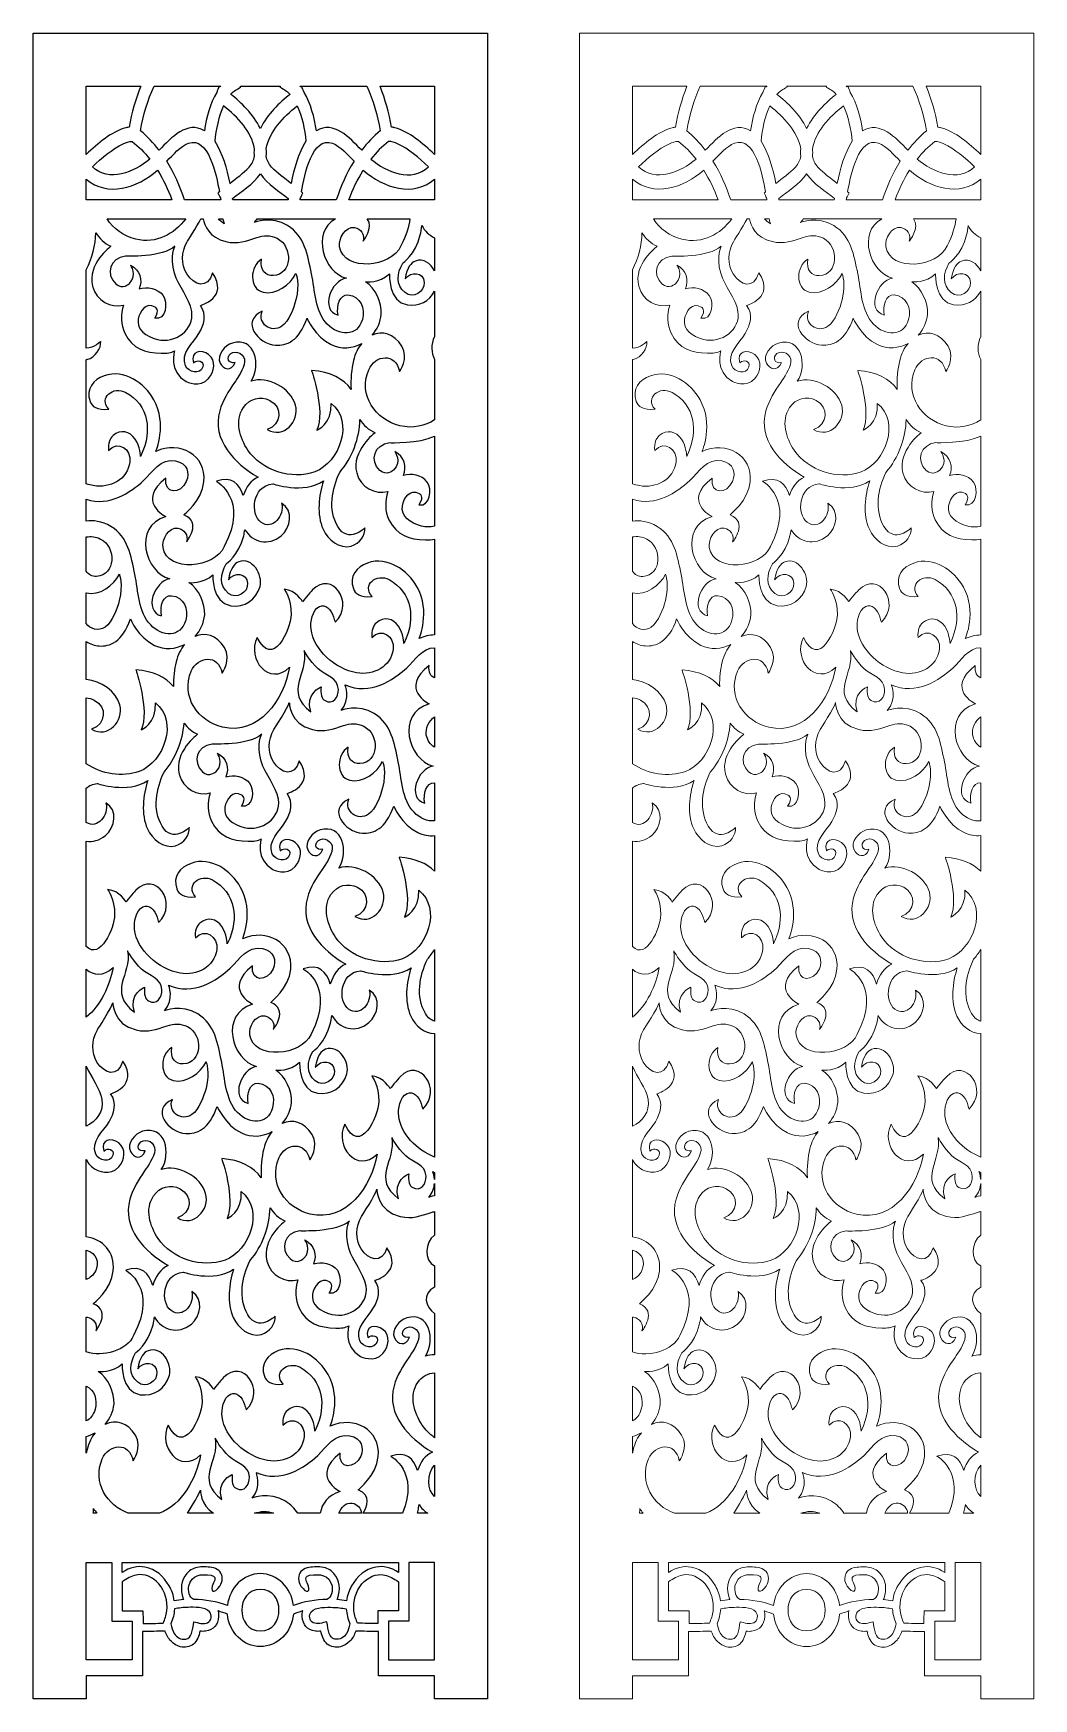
# Model space of a CAD drawing. Header units: centimetres. Extents: x -9.2 to 7.3, y -13.3 to 14.2.
import ezdxf

# ---------------------------------------------------------------- set-up
doc = ezdxf.new("R2010")
doc.units = ezdxf.units.CM
doc.header["$MEASUREMENT"] = 0
doc.layers.add('layer 1', color=7, linetype='Continuous')

msp = doc.modelspace()

# ---------------------------------------------------------------- linework, layer by layer
at = {"layer": 'layer 1', "color": 177}
msp.add_open_spline([(-1.68653, 14.23719), (-4.191, 14.23719), (-6.69546, 14.23719), (-9.19994, 14.23719), (-9.19994, 14.23719), (-9.19994, 5.8667), (-9.19994, -2.50379), (-9.19994, -10.87427), (-9.19994, -10.87427), (-9.19991, -10.87427), (-9.19989, -10.87427), (-9.19987, -10.87427), (-9.19987, -10.87427), (-9.19987, -11.68684), (-9.19987, -12.4994), (-9.19987, -13.31196), (-9.19987, -13.31196), (-8.90769, -13.31196), (-8.6155, -13.31196), (-8.32331, -13.31196), (-8.32331, -13.31196), (-8.32331, -13.18674), (-8.32331, -13.06151), (-8.32331, -12.93629), (-8.32331, -12.93629), (-8.01424, -12.93629), (-7.70517, -12.93629), (-7.3961, -12.93629), (-7.3961, -12.93629), (-7.3961, -12.69159), (-7.3961, -12.44689), (-7.3961, -12.20219), (-7.3961, -12.20219), (-7.27106, -12.1997), (-7.14601, -12.19721), (-7.02098, -12.19471), (-7.02098, -12.19471), (-6.99877, -12.25802), (-6.96968, -12.31293), (-6.92137, -12.3614), (-6.92137, -12.3614), (-6.87406, -12.40885), (-6.82517, -12.43818), (-6.76775, -12.45153), (-6.76775, -12.45153), (-6.69175, -12.46921), (-6.6115, -12.46151), (-6.55049, -12.40829), (-6.55049, -12.40829), (-6.49145, -12.35677), (-6.45738, -12.27427), (-6.44515, -12.19556), (-6.44515, -12.19556), (-6.41022, -12.19909), (-6.3805, -12.19828), (-6.35248, -12.19427), (-6.35248, -12.19427), (-6.21265, -12.17425), (-6.1466, -12.08577), (-6.13479, -11.95235), (-6.13479, -11.95235), (-6.1319, -11.91966), (-6.1342, -11.88737), (-6.14458, -11.85896), (-6.14458, -11.85896), (-6.14239, -11.85951), (-6.1402, -11.86005), (-6.13799, -11.8606), (-6.13799, -11.8606), (-6.08866, -11.87767), (-6.0393, -11.89472), (-5.98997, -11.91179), (-5.98997, -11.91179), (-5.96036, -12.21415), (-5.72686, -12.44957), (-5.4432, -12.44957), (-5.4432, -12.44957), (-5.15954, -12.44957), (-4.92605, -12.21415), (-4.89644, -11.91179), (-4.89644, -11.91179), (-4.84709, -11.89472), (-4.79775, -11.87767), (-4.7484, -11.8606), (-4.7484, -11.8606), (-4.7462, -11.86005), (-4.74401, -11.85951), (-4.74181, -11.85896), (-4.74181, -11.85896), (-4.7522, -11.88737), (-4.75451, -11.91966), (-4.7516, -11.95235), (-4.7516, -11.95235), (-4.73981, -12.08577), (-4.67376, -12.17425), (-4.53392, -12.19427), (-4.53392, -12.19427), (-4.5059, -12.19828), (-4.47618, -12.19909), (-4.44125, -12.19556), (-4.44125, -12.19556), (-4.42901, -12.27427), (-4.39495, -12.35677), (-4.33591, -12.40829), (-4.33591, -12.40829), (-4.2749, -12.46151), (-4.19465, -12.46921), (-4.11865, -12.45153), (-4.11865, -12.45153), (-4.06123, -12.43818), (-4.01235, -12.40885), (-3.96504, -12.3614), (-3.96504, -12.3614), (-3.91672, -12.31293), (-3.88763, -12.25802), (-3.86542, -12.19471), (-3.86542, -12.19471), (-3.74038, -12.19721), (-3.61534, -12.1997), (-3.49031, -12.20219), (-3.49031, -12.20219), (-3.49031, -12.44689), (-3.49031, -12.69159), (-3.49031, -12.93629), (-3.49031, -12.93629), (-3.18123, -12.93629), (-2.87216, -12.93629), (-2.56309, -12.93629), (-2.56309, -12.93629), (-2.56309, -13.06151), (-2.56309, -13.18674), (-2.56309, -13.31196), (-2.56309, -13.31196), (-2.2709, -13.31196), (-1.97872, -13.31196), (-1.68653, -13.31196), (-1.68653, -13.31196), (-1.68653, -12.4994), (-1.68653, -11.68684), (-1.68653, -10.87427), (-1.68653, -10.87427), (-1.68653, -2.50379), (-1.68653, 5.8667), (-1.68653, 14.23719)], degree=3, knots=[0, 0, 0, 0, 0.02702703, 0.02702703, 0.02702703, 0.02702703, 0.05405405, 0.05405405, 0.05405405, 0.05405405, 0.08108108, 0.08108108, 0.08108108, 0.08108108, 0.10810811, 0.10810811, 0.10810811, 0.10810811, 0.13513514, 0.13513514, 0.13513514, 0.13513514, 0.16216216, 0.16216216, 0.16216216, 0.16216216, 0.18918919, 0.18918919, 0.18918919, 0.18918919, 0.21621622, 0.21621622, 0.21621622, 0.21621622, 0.24324324, 0.24324324, 0.24324324, 0.24324324, 0.27027027, 0.27027027, 0.27027027, 0.27027027, 0.2972973, 0.2972973, 0.2972973, 0.2972973, 0.32432432, 0.32432432, 0.32432432, 0.32432432, 0.35135135, 0.35135135, 0.35135135, 0.35135135, 0.37837838, 0.37837838, 0.37837838, 0.37837838, 0.40540541, 0.40540541, 0.40540541, 0.40540541, 0.43243243, 0.43243243, 0.43243243, 0.43243243, 0.45945946, 0.45945946, 0.45945946, 0.45945946, 0.48648649, 0.48648649, 0.48648649, 0.48648649, 0.51351351, 0.51351351, 0.51351351, 0.51351351, 0.54054054, 0.54054054, 0.54054054, 0.54054054, 0.56756757, 0.56756757, 0.56756757, 0.56756757, 0.59459459, 0.59459459, 0.59459459, 0.59459459, 0.62162162, 0.62162162, 0.62162162, 0.62162162, 0.64864865, 0.64864865, 0.64864865, 0.64864865, 0.67567568, 0.67567568, 0.67567568, 0.67567568, 0.7027027, 0.7027027, 0.7027027, 0.7027027, 0.72972973, 0.72972973, 0.72972973, 0.72972973, 0.75675676, 0.75675676, 0.75675676, 0.75675676, 0.78378378, 0.78378378, 0.78378378, 0.78378378, 0.81081081, 0.81081081, 0.81081081, 0.81081081, 0.83783784, 0.83783784, 0.83783784, 0.83783784, 0.86486486, 0.86486486, 0.86486486, 0.86486486, 0.89189189, 0.89189189, 0.89189189, 0.89189189, 0.91891892, 0.91891892, 0.91891892, 0.91891892, 0.94594595, 0.94594595, 0.94594595, 0.94594595, 1, 1, 1, 1], dxfattribs=at)
at = {"layer": 'layer 1', "color": 242, "lineweight": 9}
for points, knots in [([(7.34986, 14.23719), (4.84539, 14.23719), (2.34093, 14.23719), (-0.16355, 14.23719), (-0.16355, 14.23719), (-0.16355, 5.8667), (-0.16355, -2.50379), (-0.16355, -10.87427), (-0.16355, -10.87427), (-0.16352, -10.87427), (-0.1635, -10.87427), (-0.16348, -10.87427), (-0.16348, -10.87427), (-0.16348, -11.68684), (-0.16348, -12.4994), (-0.16348, -13.31196), (-0.16348, -13.31196), (0.1287, -13.31196), (0.42089, -13.31196), (0.71308, -13.31196), (0.71308, -13.31196), (0.71308, -13.18674), (0.71308, -13.06151), (0.71308, -12.93629), (0.71308, -12.93629), (1.02215, -12.93629), (1.33122, -12.93629), (1.64029, -12.93629), (1.64029, -12.93629), (1.64029, -12.69159), (1.64029, -12.44689), (1.64029, -12.20219), (1.64029, -12.20219), (1.76533, -12.1997), (1.89038, -12.19721), (2.01541, -12.19471), (2.01541, -12.19471), (2.03762, -12.25802), (2.06671, -12.31293), (2.11502, -12.3614), (2.11502, -12.3614), (2.16233, -12.40885), (2.21122, -12.43818), (2.26864, -12.45153), (2.26864, -12.45153), (2.34464, -12.46921), (2.42489, -12.46151), (2.4859, -12.40829), (2.4859, -12.40829), (2.54494, -12.35677), (2.57901, -12.27427), (2.59124, -12.19556), (2.59124, -12.19556), (2.62617, -12.19909), (2.65589, -12.19828), (2.68391, -12.19427), (2.68391, -12.19427), (2.82374, -12.17425), (2.88979, -12.08577), (2.9016, -11.95235), (2.9016, -11.95235), (2.90449, -11.91966), (2.90219, -11.88737), (2.89181, -11.85896), (2.89181, -11.85896), (2.894, -11.85951), (2.89619, -11.86005), (2.8984, -11.8606), (2.8984, -11.8606), (2.94773, -11.87767), (2.99709, -11.89472), (3.04642, -11.91179), (3.04642, -11.91179), (3.07603, -12.21415), (3.30953, -12.44957), (3.59319, -12.44957), (3.59319, -12.44957), (3.87685, -12.44957), (4.11034, -12.21415), (4.13995, -11.91179), (4.13995, -11.91179), (4.1893, -11.89472), (4.23864, -11.87767), (4.28799, -11.8606), (4.28799, -11.8606), (4.29019, -11.86005), (4.29238, -11.85951), (4.29458, -11.85896), (4.29458, -11.85896), (4.28419, -11.88737), (4.28188, -11.91966), (4.28479, -11.95235), (4.28479, -11.95235), (4.29658, -12.08577), (4.36263, -12.17425), (4.50247, -12.19427), (4.50247, -12.19427), (4.53049, -12.19828), (4.56021, -12.19909), (4.59514, -12.19556), (4.59514, -12.19556), (4.60738, -12.27427), (4.64144, -12.35677), (4.70048, -12.40829), (4.70048, -12.40829), (4.76149, -12.46151), (4.84174, -12.46921), (4.91774, -12.45153), (4.91774, -12.45153), (4.97516, -12.43818), (5.02404, -12.40885), (5.07135, -12.3614), (5.07135, -12.3614), (5.11967, -12.31293), (5.14876, -12.25802), (5.17097, -12.19471), (5.17097, -12.19471), (5.29601, -12.19721), (5.42105, -12.1997), (5.54608, -12.20219), (5.54608, -12.20219), (5.54608, -12.44689), (5.54608, -12.69159), (5.54608, -12.93629), (5.54608, -12.93629), (5.85516, -12.93629), (6.16423, -12.93629), (6.4733, -12.93629), (6.4733, -12.93629), (6.4733, -13.06151), (6.4733, -13.18674), (6.4733, -13.31196), (6.4733, -13.31196), (6.76549, -13.31196), (7.05767, -13.31196), (7.34986, -13.31196), (7.34986, -13.31196), (7.34986, -12.4994), (7.34986, -11.68684), (7.34986, -10.87427), (7.34986, -10.87427), (7.34986, -2.50379), (7.34986, 5.8667), (7.34986, 14.23719)], [0, 0, 0, 0, 0.02702703, 0.02702703, 0.02702703, 0.02702703, 0.05405405, 0.05405405, 0.05405405, 0.05405405, 0.08108108, 0.08108108, 0.08108108, 0.08108108, 0.10810811, 0.10810811, 0.10810811, 0.10810811, 0.13513514, 0.13513514, 0.13513514, 0.13513514, 0.16216216, 0.16216216, 0.16216216, 0.16216216, 0.18918919, 0.18918919, 0.18918919, 0.18918919, 0.21621622, 0.21621622, 0.21621622, 0.21621622, 0.24324324, 0.24324324, 0.24324324, 0.24324324, 0.27027027, 0.27027027, 0.27027027, 0.27027027, 0.2972973, 0.2972973, 0.2972973, 0.2972973, 0.32432432, 0.32432432, 0.32432432, 0.32432432, 0.35135135, 0.35135135, 0.35135135, 0.35135135, 0.37837838, 0.37837838, 0.37837838, 0.37837838, 0.40540541, 0.40540541, 0.40540541, 0.40540541, 0.43243243, 0.43243243, 0.43243243, 0.43243243, 0.45945946, 0.45945946, 0.45945946, 0.45945946, 0.48648649, 0.48648649, 0.48648649, 0.48648649, 0.51351351, 0.51351351, 0.51351351, 0.51351351, 0.54054054, 0.54054054, 0.54054054, 0.54054054, 0.56756757, 0.56756757, 0.56756757, 0.56756757, 0.59459459, 0.59459459, 0.59459459, 0.59459459, 0.62162162, 0.62162162, 0.62162162, 0.62162162, 0.64864865, 0.64864865, 0.64864865, 0.64864865, 0.67567568, 0.67567568, 0.67567568, 0.67567568, 0.7027027, 0.7027027, 0.7027027, 0.7027027, 0.72972973, 0.72972973, 0.72972973, 0.72972973, 0.75675676, 0.75675676, 0.75675676, 0.75675676, 0.78378378, 0.78378378, 0.78378378, 0.78378378, 0.81081081, 0.81081081, 0.81081081, 0.81081081, 0.83783784, 0.83783784, 0.83783784, 0.83783784, 0.86486486, 0.86486486, 0.86486486, 0.86486486, 0.89189189, 0.89189189, 0.89189189, 0.89189189, 0.91891892, 0.91891892, 0.91891892, 0.91891892, 0.94594595, 0.94594595, 0.94594595, 0.94594595, 1, 1, 1, 1]), ([(1.61421, 13.36062), (1.31381, 13.36062), (1.01342, 13.36062), (0.71303, 13.36062), (0.71303, 13.36062), (0.71303, 12.98521), (0.71303, 12.60979), (0.71303, 12.23439), (0.71303, 12.23439), (0.9081, 12.42059), (1.12946, 12.60724), (1.36967, 12.67589), (1.36967, 12.67589), (1.38749, 12.67952), (1.40502, 12.68322), (1.42301, 12.68519), (1.42301, 12.68519), (1.46341, 12.92309), (1.52777, 13.14787), (1.61421, 13.36062)], [0, 0, 0, 0, 0.16666667, 0.16666667, 0.16666667, 0.16666667, 0.33333333, 0.33333333, 0.33333333, 0.33333333, 0.5, 0.5, 0.5, 0.5, 0.66666667, 0.66666667, 0.66666667, 0.66666667, 1, 1, 1, 1]), ([(2.91067, 13.36062), (2.55158, 13.36062), (2.19248, 13.36062), (1.83339, 13.36062), (1.83339, 13.36062), (1.72919, 13.13091), (1.65462, 12.8867), (1.60993, 12.62329), (1.60993, 12.62329), (1.7223, 12.53208), (1.82453, 12.42266), (1.91747, 12.30238), (1.91747, 12.30238), (2.12492, 12.5175), (2.37903, 12.79414), (2.66592, 12.62592), (2.66592, 12.62592), (2.69839, 12.8459), (2.76139, 13.07878), (2.87014, 13.25964), (2.87014, 13.25964), (2.88365, 13.2933), (2.89716, 13.32697), (2.91067, 13.36062)], [0, 0, 0, 0, 0.14285714, 0.14285714, 0.14285714, 0.14285714, 0.28571429, 0.28571429, 0.28571429, 0.28571429, 0.42857143, 0.42857143, 0.42857143, 0.42857143, 0.57142857, 0.57142857, 0.57142857, 0.57142857, 0.71428571, 0.71428571, 0.71428571, 0.71428571, 1, 1, 1, 1]), ([(2.93727, 13.36062), (2.92844, 13.36062), (2.91962, 13.36062), (2.9108, 13.36062), (2.9108, 13.36062), (2.91668, 13.35676), (2.92256, 13.35292), (2.92844, 13.34907), (2.92844, 13.34907), (2.9314, 13.35299), (2.93433, 13.35685), (2.93727, 13.36062)], [0, 0, 0, 0, 0.25, 0.25, 0.25, 0.25, 0.5, 0.5, 0.5, 0.5, 1, 1, 1, 1]), ([(3.92289, 13.36062), (3.70307, 13.36062), (3.48325, 13.36062), (3.26342, 13.36062), (3.26342, 13.36062), (3.26534, 13.35582), (3.26728, 13.35102), (3.2692, 13.34622), (3.2692, 13.34622), (3.20174, 13.30868), (3.15593, 13.28829), (3.10323, 13.22722), (3.10323, 13.22722), (3.27531, 13.09242), (3.47561, 12.89796), (3.59316, 12.66331), (3.59316, 12.66331), (3.71071, 12.89796), (3.911, 13.09243), (4.0831, 13.22722), (4.0831, 13.22722), (4.0304, 13.28829), (3.98457, 13.30868), (3.91712, 13.34622), (3.91712, 13.34622), (3.91905, 13.35102), (3.92097, 13.35582), (3.92289, 13.36062)], [0, 0, 0, 0, 0.125, 0.125, 0.125, 0.125, 0.25, 0.25, 0.25, 0.25, 0.375, 0.375, 0.375, 0.375, 0.5, 0.5, 0.5, 0.5, 0.625, 0.625, 0.625, 0.625, 0.75, 0.75, 0.75, 0.75, 1, 1, 1, 1]), ([(4.27553, 13.36062), (4.26669, 13.36062), (4.25788, 13.36062), (4.24907, 13.36062), (4.24907, 13.36062), (4.25198, 13.35684), (4.25493, 13.35299), (4.25787, 13.34906), (4.25787, 13.34906), (4.26376, 13.35292), (4.26963, 13.35676), (4.27553, 13.36062)], [0, 0, 0, 0, 0.25, 0.25, 0.25, 0.25, 0.5, 0.5, 0.5, 0.5, 1, 1, 1, 1]), ([(5.35293, 13.36062), (4.99384, 13.36062), (4.63475, 13.36062), (4.27566, 13.36062), (4.27566, 13.36062), (4.28916, 13.32697), (4.30267, 13.2933), (4.31618, 13.25964), (4.31618, 13.25964), (4.42492, 13.07878), (4.48794, 12.84588), (4.52039, 12.62592), (4.52039, 12.62592), (4.80729, 12.79414), (5.0614, 12.5175), (5.26884, 12.30238), (5.26884, 12.30238), (5.36179, 12.42264), (5.46403, 12.53208), (5.57639, 12.62329), (5.57639, 12.62329), (5.5317, 12.8867), (5.45714, 13.13091), (5.35293, 13.36062)], [0, 0, 0, 0, 0.14285714, 0.14285714, 0.14285714, 0.14285714, 0.28571429, 0.28571429, 0.28571429, 0.28571429, 0.42857143, 0.42857143, 0.42857143, 0.42857143, 0.57142857, 0.57142857, 0.57142857, 0.57142857, 0.71428571, 0.71428571, 0.71428571, 0.71428571, 1, 1, 1, 1]), ([(6.4733, 13.36062), (6.1729, 13.36062), (5.87251, 13.36062), (5.57211, 13.36062), (5.57211, 13.36062), (5.65856, 13.14787), (5.7229, 12.92309), (5.76331, 12.68519), (5.76331, 12.68519), (5.7813, 12.68322), (5.79882, 12.67952), (5.81664, 12.67589), (5.81664, 12.67589), (6.05685, 12.60724), (6.27823, 12.42059), (6.4733, 12.23439), (6.4733, 12.23439), (6.4733, 12.6098), (6.4733, 12.98522), (6.4733, 13.36062)], [0, 0, 0, 0, 0.16666667, 0.16666667, 0.16666667, 0.16666667, 0.33333333, 0.33333333, 0.33333333, 0.33333333, 0.5, 0.5, 0.5, 0.5, 0.66666667, 0.66666667, 0.66666667, 0.66666667, 1, 1, 1, 1]), ([(3.49512, 12.32638), (3.49188, 12.28603), (3.49162, 12.24498), (3.49483, 12.20327), (3.49483, 12.20327), (3.48475, 12.14044), (3.45802, 12.07977), (3.40869, 12.02445), (3.40869, 12.02445), (3.31019, 11.92012), (3.19555, 11.83939), (3.08624, 11.75424), (3.08624, 11.75424), (3.03733, 12.00173), (2.9669, 12.2488), (2.83922, 12.45088), (2.83922, 12.45088), (2.85854, 12.65098), (2.90118, 12.86111), (2.98388, 13.03619), (2.98388, 13.03619), (3.10292, 12.94572), (3.21267, 12.84066), (3.31163, 12.71818), (3.31163, 12.71818), (3.39359, 12.60926), (3.47543, 12.46749), (3.49512, 12.32638)], [0, 0, 0, 0, 0.125, 0.125, 0.125, 0.125, 0.25, 0.25, 0.25, 0.25, 0.375, 0.375, 0.375, 0.375, 0.5, 0.5, 0.5, 0.5, 0.625, 0.625, 0.625, 0.625, 0.75, 0.75, 0.75, 0.75, 1, 1, 1, 1]), ([(3.6912, 12.32638), (3.69444, 12.28603), (3.69469, 12.24498), (3.6915, 12.20327), (3.6915, 12.20327), (3.70156, 12.14044), (3.7283, 12.07977), (3.77764, 12.02445), (3.77764, 12.02445), (3.87614, 11.92012), (3.99076, 11.83939), (4.10007, 11.75424), (4.10007, 11.75424), (4.14898, 12.00173), (4.21941, 12.2488), (4.3471, 12.45088), (4.3471, 12.45088), (4.32778, 12.65098), (4.28513, 12.86111), (4.20244, 13.03619), (4.20244, 13.03619), (4.08339, 12.94572), (3.97366, 12.84066), (3.87468, 12.71818), (3.87468, 12.71818), (3.79274, 12.60926), (3.71089, 12.46749), (3.6912, 12.32638)], [0, 0, 0, 0, 0.125, 0.125, 0.125, 0.125, 0.25, 0.25, 0.25, 0.25, 0.375, 0.375, 0.375, 0.375, 0.5, 0.5, 0.5, 0.5, 0.625, 0.625, 0.625, 0.625, 0.75, 0.75, 0.75, 0.75, 1, 1, 1, 1]), ([(1.76327, 12.15495), (1.67833, 12.26495), (1.57828, 12.36927), (1.47211, 12.44655), (1.47211, 12.44655), (1.42404, 12.45268), (1.36988, 12.42924), (1.32516, 12.41039), (1.32516, 12.41039), (1.14046, 12.32212), (0.97003, 12.17844), (0.81432, 12.02787), (0.81432, 12.02787), (1.08767, 11.76727), (1.50845, 11.94084), (1.76327, 12.15495)], [0, 0, 0, 0, 0.2, 0.2, 0.2, 0.2, 0.4, 0.4, 0.4, 0.4, 0.6, 0.6, 0.6, 0.6, 1, 1, 1, 1]), ([(2.33835, 11.48227), (2.53814, 11.48227), (2.73793, 11.48227), (2.93774, 11.48227), (2.93774, 11.48227), (2.93593, 11.49258), (2.93411, 11.5029), (2.9323, 11.5132), (2.9323, 11.5132), (2.91761, 11.54066), (2.90293, 11.56812), (2.88823, 11.59557), (2.88823, 11.59557), (2.89688, 11.60257), (2.90551, 11.60957), (2.91414, 11.61658), (2.91414, 11.61658), (2.86407, 11.90161), (2.73382, 12.5337), (2.40251, 12.42061), (2.40251, 12.42061), (2.26591, 12.36336), (2.15337, 12.2339), (2.0444, 12.12089), (2.0444, 12.12089), (2.17097, 11.91873), (2.26095, 11.70875), (2.33835, 11.48227)], [0, 0, 0, 0, 0.125, 0.125, 0.125, 0.125, 0.25, 0.25, 0.25, 0.25, 0.375, 0.375, 0.375, 0.375, 0.5, 0.5, 0.5, 0.5, 0.625, 0.625, 0.625, 0.625, 0.75, 0.75, 0.75, 0.75, 1, 1, 1, 1]), ([(4.24857, 11.48227), (4.44838, 11.48227), (4.64818, 11.48227), (4.84798, 11.48227), (4.84798, 11.48227), (4.92537, 11.70875), (5.01536, 11.91873), (5.14191, 12.12089), (5.14191, 12.12089), (5.03295, 12.2339), (4.9204, 12.36335), (4.78381, 12.42061), (4.78381, 12.42061), (4.4525, 12.5337), (4.32226, 11.90161), (4.27218, 11.61658), (4.27218, 11.61658), (4.28081, 11.60957), (4.28945, 11.60258), (4.29808, 11.59557), (4.29808, 11.59557), (4.2834, 11.56812), (4.2687, 11.54065), (4.25401, 11.5132), (4.25401, 11.5132), (4.2522, 11.5029), (4.25039, 11.49258), (4.24857, 11.48227)], [0, 0, 0, 0, 0.125, 0.125, 0.125, 0.125, 0.25, 0.25, 0.25, 0.25, 0.375, 0.375, 0.375, 0.375, 0.5, 0.5, 0.5, 0.5, 0.625, 0.625, 0.625, 0.625, 0.75, 0.75, 0.75, 0.75, 1, 1, 1, 1]), ([(5.42305, 12.15495), (5.50799, 12.26495), (5.60805, 12.36927), (5.71421, 12.44655), (5.71421, 12.44655), (5.76227, 12.45268), (5.81643, 12.42924), (5.86116, 12.41039), (5.86116, 12.41039), (6.04587, 12.32213), (6.2163, 12.17844), (6.37199, 12.02787), (6.37199, 12.02787), (6.09866, 11.76727), (5.67787, 11.94084), (5.42305, 12.15495)], [0, 0, 0, 0, 0.2, 0.2, 0.2, 0.2, 0.4, 0.4, 0.4, 0.4, 0.6, 0.6, 0.6, 0.6, 1, 1, 1, 1]), ([(0.71303, 11.82369), (0.71303, 11.70988), (0.71303, 11.59608), (0.71303, 11.48227), (0.71303, 11.48227), (1.18459, 11.48227), (1.65615, 11.48227), (2.12772, 11.48227), (2.12772, 11.48227), (2.06428, 11.65444), (1.99007, 11.81635), (1.89195, 11.9731), (1.89195, 11.9731), (1.55149, 11.67683), (1.05814, 11.52335), (0.71303, 11.82369)], [0, 0, 0, 0, 0.2, 0.2, 0.2, 0.2, 0.4, 0.4, 0.4, 0.4, 0.6, 0.6, 0.6, 0.6, 1, 1, 1, 1]), ([(3.13548, 11.48227), (3.4406, 11.48227), (3.74571, 11.48227), (4.05084, 11.48227), (4.05084, 11.48227), (4.05219, 11.48994), (4.05354, 11.49759), (4.05488, 11.50525), (4.05488, 11.50525), (3.91144, 11.61877), (3.7123, 11.73865), (3.59316, 11.9134), (3.59316, 11.9134), (3.47402, 11.73865), (3.27488, 11.61878), (3.13143, 11.50525), (3.13143, 11.50525), (3.13278, 11.4976), (3.13413, 11.48994), (3.13548, 11.48227)], [0, 0, 0, 0, 0.16666667, 0.16666667, 0.16666667, 0.16666667, 0.33333333, 0.33333333, 0.33333333, 0.33333333, 0.5, 0.5, 0.5, 0.5, 0.66666667, 0.66666667, 0.66666667, 0.66666667, 1, 1, 1, 1]), ([(5.0586, 11.48227), (5.53017, 11.48227), (6.00173, 11.48227), (6.4733, 11.48227), (6.4733, 11.48227), (6.4733, 11.59608), (6.4733, 11.70987), (6.4733, 11.82368), (6.4733, 11.82368), (6.12818, 11.52335), (5.63484, 11.67683), (5.29436, 11.9731), (5.29436, 11.9731), (5.19625, 11.81635), (5.12205, 11.65444), (5.0586, 11.48227)], [0, 0, 0, 0, 0.2, 0.2, 0.2, 0.2, 0.4, 0.4, 0.4, 0.4, 0.6, 0.6, 0.6, 0.6, 1, 1, 1, 1]), ([(2.64562, 11.16921), (2.63284, 11.16921), (2.62004, 11.16921), (2.60724, 11.16921), (2.60724, 11.16921), (2.53973, 11.03708), (2.38186, 10.79047), (2.38186, 10.79047), (2.38186, 10.79047), (2.28296, 10.62045), (2.28089, 10.41345), (2.37577, 10.25904), (2.37577, 10.25904), (2.49531, 10.06459), (2.72493, 9.99682), (2.80148, 10.27349), (2.80148, 10.27349), (3.07819, 9.86794), (2.6008, 9.73391), (2.6008, 9.73391), (2.6008, 9.73391), (2.71517, 9.58339), (2.65848, 9.40732), (2.57675, 9.2721), (2.57675, 9.2721), (2.48161, 9.11467), (2.2684, 8.94251), (2.35515, 8.73507), (2.35515, 8.73507), (2.40065, 8.6262), (2.59773, 8.58849), (2.63909, 8.71742), (2.63909, 8.71742), (2.67081, 8.81642), (2.55258, 8.84898), (2.48787, 8.78704), (2.48787, 8.78704), (2.43004, 8.99069), (2.61704, 9.0103), (2.73526, 8.92283), (2.73526, 8.92283), (2.86925, 8.82371), (2.83212, 8.63844), (2.736, 8.52566), (2.736, 8.52566), (2.59727, 8.36292), (2.36639, 8.47646), (2.36639, 8.47646), (2.36639, 8.47646), (2.06859, 8.643), (2.17243, 8.98361), (2.17243, 8.98361), (2.17243, 8.98361), (2.12315, 8.95107), (2.04062, 8.94249), (1.95434, 8.94503), (1.95434, 8.94503), (1.68325, 8.95303), (1.47947, 9.0149), (1.35017, 9.27695), (1.35017, 9.27695), (1.28323, 9.41258), (1.27904, 9.58865), (1.32986, 9.74262), (1.32986, 9.74262), (1.12082, 9.69004), (0.88078, 9.80584), (0.81669, 10.05404), (0.81669, 10.05404), (0.72237, 10.41919), (1.11993, 10.71472), (1.11993, 10.71472), (1.11993, 10.71472), (1.01149, 10.76332), (0.92918, 10.84126), (0.86824, 10.9366), (0.86824, 10.9366), (0.86748, 10.73354), (0.81099, 10.51911), (0.71303, 10.32721), (0.71303, 10.32721), (0.71303, 9.89368), (0.71303, 9.46017), (0.71303, 9.02665), (0.71303, 9.02665), (0.83973, 9.02913), (0.95159, 9.14088), (0.95159, 9.14088), (0.95159, 9.14088), (0.96156, 9.0241), (0.86759, 8.87988), (0.72473, 8.8409), (0.72473, 8.8409), (0.72082, 8.83983), (0.71692, 8.83888), (0.71303, 8.83799), (0.71303, 8.83799), (0.71303, 8.15328), (0.71303, 7.46857), (0.71303, 6.78386), (0.71303, 6.78386), (0.75121, 6.77139), (0.78979, 6.76173), (0.82836, 6.75521), (0.82836, 6.75521), (1.10884, 6.70786), (1.39342, 6.85136), (1.43433, 7.14684), (1.43433, 7.14684), (1.46359, 7.3582), (1.2369, 7.51168), (1.08196, 7.33713), (1.08196, 7.33713), (1.06738, 7.46181), (1.10556, 7.53694), (1.15605, 7.58218), (1.15605, 7.58218), (1.27899, 7.69239), (1.43128, 7.65527), (1.52116, 7.52594), (1.52116, 7.52594), (1.60605, 7.40376), (1.61003, 7.23928), (1.61003, 7.23928), (1.61003, 7.23928), (1.7287, 7.48419), (1.73838, 7.68395), (1.70912, 7.83385), (1.70912, 7.83385), (1.66883, 8.04029), (1.54763, 8.19736), (1.36648, 8.29668), (1.36648, 8.29668), (1.16347, 8.40792), (0.90957, 8.21198), (1.08499, 8.01737), (1.08499, 8.01737), (0.88575, 7.99722), (0.80439, 8.06653), (0.77501, 8.14833), (0.77501, 8.14833), (0.70072, 8.35516), (0.82946, 8.50817), (1.00989, 8.57197), (1.00989, 8.57197), (1.34024, 8.68878), (1.67172, 8.45571), (1.8299, 8.17504), (1.8299, 8.17504), (2.05845, 7.76943), (1.86288, 7.32166), (1.86288, 7.32166), (1.86288, 7.32166), (2.26211, 7.50328), (2.69991, 7.25978), (2.65877, 6.81997), (2.65877, 6.81997), (2.62951, 6.50677), (2.3273, 6.27188), (2.3273, 6.27188), (2.3273, 6.27188), (2.63627, 6.14934), (2.36969, 5.82301), (2.36969, 5.82301), (2.36969, 5.82301), (2.40959, 5.9356), (2.32622, 6.03103), (2.22984, 6.04882), (2.22984, 6.04882), (2.07683, 6.07707), (1.95933, 5.86154), (1.98221, 5.73067), (1.98221, 5.73067), (2.05567, 5.31016), (2.84066, 5.38654), (2.9956, 5.74644), (2.9956, 5.74644), (3.40673, 6.53645), (2.86544, 6.82674), (2.86544, 6.82674), (2.86544, 6.82674), (3.117, 6.91685), (3.2483, 6.78644), (3.30884, 6.59217), (3.30884, 6.59217), (3.35483, 6.72654), (3.4358, 6.8441), (3.55428, 6.8927), (3.55428, 6.8927), (3.16422, 7.12462), (2.78704, 7.51071), (2.92, 7.99059), (2.92, 7.99059), (2.97097, 8.17453), (3.06602, 8.31491), (3.16406, 8.46032), (3.16406, 8.46032), (3.21284, 8.53268), (3.32277, 8.68517), (3.33275, 8.80374), (3.33275, 8.80374), (3.3433, 8.92914), (3.18803, 9.00643), (3.10284, 8.93811), (3.10284, 8.93811), (3.02179, 8.87304), (3.05889, 8.76498), (3.17518, 8.79295), (3.17518, 8.79295), (3.11243, 8.63166), (2.97694, 8.68107), (2.9283, 8.78173), (2.9283, 8.78173), (2.86394, 8.91498), (3.00579, 9.07808), (3.1293, 9.11383), (3.1293, 9.11383), (3.50677, 9.223), (3.61236, 8.74581), (3.4395, 8.48077), (3.4395, 8.48077), (3.71043, 8.57677), (4.09696, 8.36533), (4.17368, 8.08616), (4.17368, 8.08616), (4.24629, 7.82182), (3.97603, 7.52093), (3.70778, 7.68182), (3.70778, 7.68182), (3.94668, 7.76593), (3.96825, 8.05108), (3.74942, 8.16443), (3.74942, 8.16443), (3.59168, 8.24613), (3.41368, 8.19626), (3.31118, 8.04556), (3.31118, 8.04556), (3.1639, 7.82902), (3.25154, 7.54182), (3.38615, 7.34116), (3.38615, 7.34116), (3.61159, 7.00508), (4.11409, 6.8435), (4.49409, 6.98377), (4.49409, 6.98377), (4.90379, 7.13497), (5.14831, 7.81746), (4.76216, 8.1161), (4.76216, 8.1161), (4.7864, 7.78292), (4.52752, 7.67021), (4.52752, 7.67021), (4.52752, 7.67021), (4.67102, 7.99772), (4.43888, 8.66182), (4.43888, 8.66182), (4.43888, 8.66182), (4.7571, 8.64193), (4.96856, 8.52103), (5.09368, 8.34728), (5.09368, 8.34728), (5.08256, 8.51681), (5.10006, 8.68645), (5.13337, 8.82366), (5.13337, 8.82366), (5.16112, 8.93804), (5.2099, 9.03429), (5.27119, 9.10836), (5.27119, 9.10836), (5.1179, 9.02505), (4.9322, 9.00714), (4.76495, 9.08768), (4.76495, 9.08768), (4.48983, 9.22014), (4.36229, 9.52822), (4.36434, 9.52545), (4.36434, 9.52545), (4.23404, 9.14158), (4.0189, 9.065), (3.84583, 9.07757), (3.84583, 9.07757), (3.5529, 9.09885), (3.25682, 9.46912), (3.62321, 9.64204), (3.62321, 9.64204), (3.53668, 9.43513), (3.77569, 9.27209), (3.94551, 9.39016), (3.94551, 9.39016), (4.06541, 9.47355), (4.14563, 9.6944), (4.18006, 9.82808), (4.18006, 9.82808), (4.24795, 10.09174), (4.18147, 10.26293), (4.18147, 10.26293), (4.18147, 10.26293), (4.09401, 10.08214), (3.84846, 9.89984), (3.6372, 9.95415), (3.6372, 9.95415), (3.40003, 10.0151), (3.41798, 10.38719), (3.61165, 10.49974), (3.61165, 10.49974), (3.57966, 10.31588), (3.68326, 10.22288), (3.80318, 10.22839), (3.80318, 10.22839), (4.12272, 10.24307), (4.13465, 10.71273), (3.87078, 10.84654), (3.87078, 10.84654), (3.7577, 10.90389), (3.64554, 10.89166), (3.53576, 10.85868), (3.53576, 10.85868), (3.34557, 10.80155), (3.23012, 10.74387), (3.02167, 10.79187), (3.02167, 10.79187), (2.74541, 10.85551), (2.66757, 11.05944), (2.64562, 11.16921)], [0, 0, 0, 0, 0.01219512, 0.01219512, 0.01219512, 0.01219512, 0.02439024, 0.02439024, 0.02439024, 0.02439024, 0.03658537, 0.03658537, 0.03658537, 0.03658537, 0.04878049, 0.04878049, 0.04878049, 0.04878049, 0.06097561, 0.06097561, 0.06097561, 0.06097561, 0.07317073, 0.07317073, 0.07317073, 0.07317073, 0.08536585, 0.08536585, 0.08536585, 0.08536585, 0.09756098, 0.09756098, 0.09756098, 0.09756098, 0.1097561, 0.1097561, 0.1097561, 0.1097561, 0.12195122, 0.12195122, 0.12195122, 0.12195122, 0.13414634, 0.13414634, 0.13414634, 0.13414634, 0.14634146, 0.14634146, 0.14634146, 0.14634146, 0.15853659, 0.15853659, 0.15853659, 0.15853659, 0.17073171, 0.17073171, 0.17073171, 0.17073171, 0.18292683, 0.18292683, 0.18292683, 0.18292683, 0.19512195, 0.19512195, 0.19512195, 0.19512195, 0.20731707, 0.20731707, 0.20731707, 0.20731707, 0.2195122, 0.2195122, 0.2195122, 0.2195122, 0.23170732, 0.23170732, 0.23170732, 0.23170732, 0.24390244, 0.24390244, 0.24390244, 0.24390244, 0.25609756, 0.25609756, 0.25609756, 0.25609756, 0.26829268, 0.26829268, 0.26829268, 0.26829268, 0.2804878, 0.2804878, 0.2804878, 0.2804878, 0.29268293, 0.29268293, 0.29268293, 0.29268293, 0.30487805, 0.30487805, 0.30487805, 0.30487805, 0.31707317, 0.31707317, 0.31707317, 0.31707317, 0.32926829, 0.32926829, 0.32926829, 0.32926829, 0.34146341, 0.34146341, 0.34146341, 0.34146341, 0.35365854, 0.35365854, 0.35365854, 0.35365854, 0.36585366, 0.36585366, 0.36585366, 0.36585366, 0.37804878, 0.37804878, 0.37804878, 0.37804878, 0.3902439, 0.3902439, 0.3902439, 0.3902439, 0.40243902, 0.40243902, 0.40243902, 0.40243902, 0.41463415, 0.41463415, 0.41463415, 0.41463415, 0.42682927, 0.42682927, 0.42682927, 0.42682927, 0.43902439, 0.43902439, 0.43902439, 0.43902439, 0.45121951, 0.45121951, 0.45121951, 0.45121951, 0.46341463, 0.46341463, 0.46341463, 0.46341463, 0.47560976, 0.47560976, 0.47560976, 0.47560976, 0.48780488, 0.48780488, 0.48780488, 0.48780488, 0.5, 0.5, 0.5, 0.5, 0.51219512, 0.51219512, 0.51219512, 0.51219512, 0.52439024, 0.52439024, 0.52439024, 0.52439024, 0.53658537, 0.53658537, 0.53658537, 0.53658537, 0.54878049, 0.54878049, 0.54878049, 0.54878049, 0.56097561, 0.56097561, 0.56097561, 0.56097561, 0.57317073, 0.57317073, 0.57317073, 0.57317073, 0.58536585, 0.58536585, 0.58536585, 0.58536585, 0.59756098, 0.59756098, 0.59756098, 0.59756098, 0.6097561, 0.6097561, 0.6097561, 0.6097561, 0.62195122, 0.62195122, 0.62195122, 0.62195122, 0.63414634, 0.63414634, 0.63414634, 0.63414634, 0.64634146, 0.64634146, 0.64634146, 0.64634146, 0.65853659, 0.65853659, 0.65853659, 0.65853659, 0.67073171, 0.67073171, 0.67073171, 0.67073171, 0.68292683, 0.68292683, 0.68292683, 0.68292683, 0.69512195, 0.69512195, 0.69512195, 0.69512195, 0.70731707, 0.70731707, 0.70731707, 0.70731707, 0.7195122, 0.7195122, 0.7195122, 0.7195122, 0.73170732, 0.73170732, 0.73170732, 0.73170732, 0.74390244, 0.74390244, 0.74390244, 0.74390244, 0.75609756, 0.75609756, 0.75609756, 0.75609756, 0.76829268, 0.76829268, 0.76829268, 0.76829268, 0.7804878, 0.7804878, 0.7804878, 0.7804878, 0.79268293, 0.79268293, 0.79268293, 0.79268293, 0.80487805, 0.80487805, 0.80487805, 0.80487805, 0.81707317, 0.81707317, 0.81707317, 0.81707317, 0.82926829, 0.82926829, 0.82926829, 0.82926829, 0.84146341, 0.84146341, 0.84146341, 0.84146341, 0.85365854, 0.85365854, 0.85365854, 0.85365854, 0.86585366, 0.86585366, 0.86585366, 0.86585366, 0.87804878, 0.87804878, 0.87804878, 0.87804878, 0.8902439, 0.8902439, 0.8902439, 0.8902439, 0.90243902, 0.90243902, 0.90243902, 0.90243902, 0.91463415, 0.91463415, 0.91463415, 0.91463415, 0.92682927, 0.92682927, 0.92682927, 0.92682927, 0.93902439, 0.93902439, 0.93902439, 0.93902439, 0.95121951, 0.95121951, 0.95121951, 0.95121951, 0.96341463, 0.96341463, 0.96341463, 0.96341463, 0.97560976, 0.97560976, 0.97560976, 0.97560976, 1, 1, 1, 1]), ([(2.35843, 11.16921), (1.92488, 11.16921), (1.49131, 11.16921), (1.05774, 11.16921), (1.05774, 11.16921), (1.15947, 11.00366), (1.33258, 10.87901), (1.53136, 10.83183), (1.53136, 10.83183), (1.878, 10.74949), (2.1619, 10.91377), (2.35843, 11.16921)], [0, 0, 0, 0, 0.25, 0.25, 0.25, 0.25, 0.5, 0.5, 0.5, 0.5, 1, 1, 1, 1]), ([(2.97412, 11.16921), (2.94878, 11.16921), (2.92344, 11.16921), (2.89809, 11.16921), (2.89809, 11.16921), (2.92479, 11.14095), (2.95666, 11.11229), (2.99479, 11.08308), (2.99479, 11.08308), (2.98428, 11.11373), (2.97764, 11.14239), (2.97412, 11.16921)], [0, 0, 0, 0, 0.25, 0.25, 0.25, 0.25, 0.5, 0.5, 0.5, 0.5, 1, 1, 1, 1]), ([(4.83482, 11.16921), (4.40255, 11.16921), (3.97028, 11.16921), (3.53802, 11.16921), (3.53802, 11.16921), (3.52597, 11.14852), (3.51143, 11.12795), (3.49388, 11.10786), (3.49388, 11.10786), (3.48996, 11.10659), (3.7711, 11.22495), (4.04329, 11.05643), (4.04329, 11.05643), (4.33094, 10.8784), (4.37319, 10.57013), (4.43893, 10.25796), (4.43893, 10.25796), (4.49644, 9.98492), (4.49643, 9.63681), (4.70035, 9.42476), (4.70035, 9.42476), (4.88845, 9.2292), (5.19611, 9.20742), (5.27984, 9.50329), (5.27984, 9.50329), (5.3308, 9.68345), (5.25244, 9.89038), (5.04216, 9.90885), (5.04216, 9.90885), (4.90536, 9.92087), (4.84923, 9.7422), (4.87752, 9.57332), (4.87752, 9.57332), (4.57158, 9.66085), (4.7628, 10.15262), (5.0165, 10.1877), (5.0165, 10.1877), (4.6377, 10.27979), (4.42988, 10.93881), (4.83482, 11.16921)], [0, 0, 0, 0, 0.09090909, 0.09090909, 0.09090909, 0.09090909, 0.18181818, 0.18181818, 0.18181818, 0.18181818, 0.27272727, 0.27272727, 0.27272727, 0.27272727, 0.36363636, 0.36363636, 0.36363636, 0.36363636, 0.45454545, 0.45454545, 0.45454545, 0.45454545, 0.54545455, 0.54545455, 0.54545455, 0.54545455, 0.63636364, 0.63636364, 0.63636364, 0.63636364, 0.72727273, 0.72727273, 0.72727273, 0.72727273, 0.81818182, 0.81818182, 0.81818182, 0.81818182, 1, 1, 1, 1]), ([(6.06588, 11.16921), (5.8309, 11.16921), (5.5959, 11.16921), (5.36091, 11.16921), (5.36091, 11.16921), (5.47494, 11.0227), (5.29142, 10.79803), (5.29142, 10.79803), (5.29142, 10.79803), (5.33131, 10.91063), (5.24794, 11.00606), (5.15156, 11.02384), (5.15156, 11.02384), (4.99855, 11.0521), (4.88106, 10.83657), (4.90393, 10.70569), (4.90393, 10.70569), (4.97739, 10.28519), (5.76238, 10.36158), (5.91732, 10.72147), (5.91732, 10.72147), (6.00698, 10.89377), (6.05133, 11.04229), (6.06588, 11.16921)], [0, 0, 0, 0, 0.14285714, 0.14285714, 0.14285714, 0.14285714, 0.28571429, 0.28571429, 0.28571429, 0.28571429, 0.42857143, 0.42857143, 0.42857143, 0.42857143, 0.57142857, 0.57142857, 0.57142857, 0.57142857, 0.71428571, 0.71428571, 0.71428571, 0.71428571, 1, 1, 1, 1]), ([(6.4733, 10.30971), (6.4733, 10.49162), (6.4733, 10.6735), (6.4733, 10.85541), (6.4733, 10.85541), (6.38618, 10.89428), (6.31183, 10.96589), (6.26538, 11.06038), (6.26538, 11.06038), (6.25896, 11.00008), (6.24959, 10.94544), (6.23867, 10.90107), (6.23867, 10.90107), (6.15718, 10.56988), (5.94784, 10.43581), (5.94784, 10.43581), (5.94784, 10.43581), (5.85263, 10.26416), (5.82819, 10.08078), (5.98712, 9.94814), (5.98712, 9.94814), (6.11814, 9.83874), (6.31453, 9.959), (6.30408, 10.11582), (6.30408, 10.11582), (6.29242, 10.2899), (6.08069, 10.30741), (5.98625, 10.1735), (5.98625, 10.1735), (6.01882, 10.3641), (6.0859, 10.44449), (6.15704, 10.4705), (6.15704, 10.4705), (6.29313, 10.52026), (6.41192, 10.43028), (6.4733, 10.30971)], [0, 0, 0, 0, 0.1, 0.1, 0.1, 0.1, 0.2, 0.2, 0.2, 0.2, 0.3, 0.3, 0.3, 0.3, 0.4, 0.4, 0.4, 0.4, 0.5, 0.5, 0.5, 0.5, 0.6, 0.6, 0.6, 0.6, 0.7, 0.7, 0.7, 0.7, 0.8, 0.8, 0.8, 0.8, 1, 1, 1, 1]), ([(1.5893, 10.00811), (1.64659, 10.15608), (1.6075, 10.31974), (1.44533, 10.40336), (1.44533, 10.40336), (1.44533, 10.40336), (1.57062, 10.24121), (1.4271, 10.09956), (1.4271, 10.09956), (1.4271, 10.09956), (1.31445, 9.98818), (1.19937, 10.09385), (1.19937, 10.09385), (1.02724, 10.25189), (1.10362, 10.52435), (1.36279, 10.55205), (1.36279, 10.55205), (1.36279, 10.55205), (1.97525, 10.524), (2.1805, 10.71422), (2.1805, 10.71422), (2.1805, 10.71422), (2.09012, 10.55802), (2.17175, 10.26892), (2.17175, 10.26892), (2.23556, 10.04285), (2.4194, 9.86605), (2.45664, 9.63798), (2.45664, 9.63798), (2.50663, 9.33183), (2.18072, 9.09869), (1.88924, 9.1721), (1.88924, 9.1721), (1.70326, 9.21897), (1.5439, 9.331), (1.57275, 9.50868), (1.57275, 9.50868), (1.5927, 9.63147), (1.70185, 9.79951), (1.85086, 9.70818), (1.85086, 9.70818), (1.85086, 9.70818), (1.94258, 9.66392), (1.84492, 9.52485), (1.84492, 9.52485), (2.03104, 9.48255), (2.06945, 9.78715), (1.98205, 9.90076), (1.98205, 9.90076), (1.89077, 10.01946), (1.71959, 10.05327), (1.5893, 10.00811)], [0, 0, 0, 0, 0.07142857, 0.07142857, 0.07142857, 0.07142857, 0.14285714, 0.14285714, 0.14285714, 0.14285714, 0.21428571, 0.21428571, 0.21428571, 0.21428571, 0.28571429, 0.28571429, 0.28571429, 0.28571429, 0.35714286, 0.35714286, 0.35714286, 0.35714286, 0.42857143, 0.42857143, 0.42857143, 0.42857143, 0.5, 0.5, 0.5, 0.5, 0.57142857, 0.57142857, 0.57142857, 0.57142857, 0.64285714, 0.64285714, 0.64285714, 0.64285714, 0.71428571, 0.71428571, 0.71428571, 0.71428571, 0.78571429, 0.78571429, 0.78571429, 0.78571429, 0.85714286, 0.85714286, 0.85714286, 0.85714286, 1, 1, 1, 1]), ([(6.4733, 7.84309), (6.4733, 8.17525), (6.4733, 8.5074), (6.4733, 8.83957), (6.4733, 8.83957), (6.42057, 8.952), (6.41126, 9.09303), (6.4733, 9.22311), (6.4733, 9.22311), (6.4733, 9.4729), (6.4733, 9.72269), (6.4733, 9.9725), (6.4733, 9.9725), (6.38927, 9.8077), (6.21743, 9.71424), (6.02589, 9.74348), (6.02589, 9.74348), (5.70754, 9.79206), (5.7269, 10.25624), (5.7269, 10.25624), (5.7269, 10.25624), (5.57024, 10.10097), (5.33341, 10.12603), (5.33341, 10.12603), (5.33341, 10.12603), (5.49434, 10.03312), (5.60747, 9.77005), (5.59324, 9.59344), (5.59324, 9.59344), (5.58236, 9.45815), (5.5254, 9.33732), (5.44109, 9.24299), (5.44109, 9.24299), (5.60849, 9.32074), (5.80287, 9.27481), (5.93308, 9.06184), (5.93308, 9.06184), (6.0575, 8.85822), (5.89494, 8.64082), (5.89494, 8.64082), (5.89494, 8.64082), (5.83291, 8.96077), (5.49022, 8.92081), (5.38512, 8.67163), (5.38512, 8.67163), (5.20627, 8.2477), (5.50219, 7.84039), (5.90151, 7.74556), (5.90151, 7.74556), (6.11876, 7.69397), (6.31138, 7.73924), (6.4733, 7.84309)], [0, 0, 0, 0, 0.07142857, 0.07142857, 0.07142857, 0.07142857, 0.14285714, 0.14285714, 0.14285714, 0.14285714, 0.21428571, 0.21428571, 0.21428571, 0.21428571, 0.28571429, 0.28571429, 0.28571429, 0.28571429, 0.35714286, 0.35714286, 0.35714286, 0.35714286, 0.42857143, 0.42857143, 0.42857143, 0.42857143, 0.5, 0.5, 0.5, 0.5, 0.57142857, 0.57142857, 0.57142857, 0.57142857, 0.64285714, 0.64285714, 0.64285714, 0.64285714, 0.71428571, 0.71428571, 0.71428571, 0.71428571, 0.78571429, 0.78571429, 0.78571429, 0.78571429, 0.85714286, 0.85714286, 0.85714286, 0.85714286, 1, 1, 1, 1]), ([(6.4733, 4.28462), (6.4733, 4.81303), (6.4733, 5.34144), (6.4733, 5.86986), (6.4733, 5.86986), (6.42979, 5.85989), (6.37786, 5.85721), (6.3245, 5.85878), (6.3245, 5.85878), (6.0534, 5.86678), (5.84963, 5.92866), (5.72034, 6.1907), (5.72034, 6.1907), (5.6534, 6.32634), (5.6492, 6.50241), (5.70003, 6.65638), (5.70003, 6.65638), (5.49099, 6.60379), (5.25094, 6.71958), (5.18684, 6.96779), (5.18684, 6.96779), (5.09254, 7.33294), (5.49009, 7.62847), (5.49009, 7.62847), (5.49009, 7.62847), (5.38166, 7.67707), (5.29935, 7.75501), (5.23841, 7.85035), (5.23841, 7.85035), (5.23725, 7.54525), (5.11033, 7.21442), (4.90584, 6.97301), (4.90584, 6.97301), (4.77383, 6.69948), (4.7101, 6.3529), (4.87272, 6.07887), (4.87272, 6.07887), (5.04888, 5.78204), (5.32176, 6.05464), (5.32176, 6.05464), (5.32176, 6.05464), (5.33172, 5.93785), (5.23775, 5.79364), (5.09489, 5.75465), (5.09489, 5.75465), (4.89852, 5.70103), (4.70771, 5.86447), (4.63089, 6.03212), (4.63089, 6.03212), (4.52122, 6.27149), (4.5572, 6.59796), (4.63644, 6.83217), (4.63644, 6.83217), (4.30452, 6.61031), (3.7999, 6.78508), (3.7999, 6.78508), (3.7999, 6.78508), (3.4537, 6.74844), (3.42225, 6.28095), (3.60214, 6.14947), (3.60214, 6.14947), (3.79584, 6.00794), (3.996, 6.25904), (3.94419, 6.46239), (3.94419, 6.46239), (4.14987, 6.34365), (4.09126, 6.05446), (3.93731, 5.92609), (3.93731, 5.92609), (3.7236, 5.74788), (3.46066, 5.82179), (3.33609, 6.02552), (3.33609, 6.02552), (3.33064, 5.98882), (3.32413, 5.95521), (3.31695, 5.92605), (3.31695, 5.92605), (3.23544, 5.59487), (3.0261, 5.46078), (3.0261, 5.46078), (3.0261, 5.46078), (2.9309, 5.28914), (2.90647, 5.10575), (3.06538, 4.97311), (3.06538, 4.97311), (3.19642, 4.86372), (3.39281, 4.98397), (3.38234, 5.14079), (3.38234, 5.14079), (3.37069, 5.31488), (3.15896, 5.33238), (3.06453, 5.19848), (3.06453, 5.19848), (3.0971, 5.38908), (3.16418, 5.46947), (3.2353, 5.49547), (3.2353, 5.49547), (3.4607, 5.57789), (3.63876, 5.27704), (3.58683, 5.08867), (3.58683, 5.08867), (3.52616, 4.86847), (3.32869, 4.73419), (3.10417, 4.76845), (3.10417, 4.76845), (2.78582, 4.81704), (2.80516, 5.28122), (2.80516, 5.28122), (2.80516, 5.28122), (2.64852, 5.12595), (2.41169, 5.151), (2.41169, 5.151), (2.41169, 5.151), (2.57261, 5.05809), (2.68575, 4.79501), (2.67152, 4.61841), (2.67152, 4.61841), (2.66031, 4.47925), (2.60042, 4.35537), (2.5121, 4.25993), (2.5121, 4.25993), (2.67792, 4.33329), (2.86879, 4.28578), (2.99721, 4.07572), (2.99721, 4.07572), (3.12165, 3.87208), (2.95909, 3.6547), (2.95909, 3.6547), (2.95909, 3.6547), (2.89706, 3.97465), (2.55436, 3.93468), (2.44925, 3.68551), (2.44925, 3.68551), (2.27042, 3.26157), (2.56633, 2.85426), (2.96566, 2.75944), (2.96566, 2.75944), (3.56892, 2.61617), (3.98228, 3.21968), (4.07557, 3.75101), (4.07557, 3.75101), (3.74361, 3.42435), (3.35899, 3.88096), (3.54115, 4.24479), (3.54115, 4.24479), (3.78953, 3.70838), (4.09762, 4.37316), (4.10188, 4.62376), (4.10188, 4.62376), (4.10635, 4.88647), (3.98546, 5.04352), (3.98546, 5.04352), (3.98546, 5.04352), (4.19096, 5.0203), (4.29082, 4.83354), (4.29082, 4.83354), (4.29082, 4.83354), (4.31513, 4.87565), (4.45509, 5.03058), (4.45509, 5.03058), (4.45509, 5.03058), (4.77487, 5.359), (5.16238, 4.82434), (4.83015, 4.4941), (4.83015, 4.4941), (4.82081, 4.52709), (4.81177, 4.55776), (4.803, 4.58636), (4.803, 4.58636), (4.76651, 4.70532), (4.66745, 4.80138), (4.57125, 4.75451), (4.57125, 4.75451), (4.44913, 4.69498), (4.41704, 4.49866), (4.43121, 4.37976), (4.43121, 4.37976), (4.47105, 4.04575), (4.82841, 3.71797), (5.1844, 3.65787), (5.1844, 3.65787), (5.46487, 3.6105), (5.74945, 3.754), (5.79036, 4.04948), (5.79036, 4.04948), (5.81963, 4.26084), (5.59293, 4.41434), (5.438, 4.23977), (5.438, 4.23977), (5.42341, 4.36445), (5.46159, 4.43959), (5.51209, 4.48484), (5.51209, 4.48484), (5.63503, 4.59503), (5.78731, 4.55791), (5.87718, 4.4286), (5.87718, 4.4286), (5.96207, 4.3064), (5.96607, 4.14192), (5.96607, 4.14192), (5.96607, 4.14192), (6.08473, 4.38684), (6.0944, 4.58659), (6.06516, 4.73649), (6.06516, 4.73649), (6.02487, 4.94293), (5.90367, 5.10002), (5.7225, 5.19932), (5.7225, 5.19932), (5.5195, 5.31055), (5.26561, 5.11462), (5.44103, 4.92001), (5.44103, 4.92001), (5.24177, 4.89986), (5.16041, 4.96917), (5.13104, 5.05097), (5.13104, 5.05097), (5.05674, 5.2578), (5.18549, 5.41081), (5.36592, 5.47463), (5.36592, 5.47463), (5.69627, 5.59144), (6.02775, 5.35835), (6.18593, 5.07768), (6.18593, 5.07768), (6.41447, 4.67208), (6.21891, 4.2243), (6.21891, 4.2243), (6.21891, 4.2243), (6.30362, 4.26284), (6.39006, 4.28217), (6.4733, 4.28462)], [0, 0, 0, 0, 0.01694915, 0.01694915, 0.01694915, 0.01694915, 0.03389831, 0.03389831, 0.03389831, 0.03389831, 0.05084746, 0.05084746, 0.05084746, 0.05084746, 0.06779661, 0.06779661, 0.06779661, 0.06779661, 0.08474576, 0.08474576, 0.08474576, 0.08474576, 0.10169492, 0.10169492, 0.10169492, 0.10169492, 0.11864407, 0.11864407, 0.11864407, 0.11864407, 0.13559322, 0.13559322, 0.13559322, 0.13559322, 0.15254237, 0.15254237, 0.15254237, 0.15254237, 0.16949153, 0.16949153, 0.16949153, 0.16949153, 0.18644068, 0.18644068, 0.18644068, 0.18644068, 0.20338983, 0.20338983, 0.20338983, 0.20338983, 0.22033898, 0.22033898, 0.22033898, 0.22033898, 0.23728814, 0.23728814, 0.23728814, 0.23728814, 0.25423729, 0.25423729, 0.25423729, 0.25423729, 0.27118644, 0.27118644, 0.27118644, 0.27118644, 0.28813559, 0.28813559, 0.28813559, 0.28813559, 0.30508475, 0.30508475, 0.30508475, 0.30508475, 0.3220339, 0.3220339, 0.3220339, 0.3220339, 0.33898305, 0.33898305, 0.33898305, 0.33898305, 0.3559322, 0.3559322, 0.3559322, 0.3559322, 0.37288136, 0.37288136, 0.37288136, 0.37288136, 0.38983051, 0.38983051, 0.38983051, 0.38983051, 0.40677966, 0.40677966, 0.40677966, 0.40677966, 0.42372881, 0.42372881, 0.42372881, 0.42372881, 0.44067797, 0.44067797, 0.44067797, 0.44067797, 0.45762712, 0.45762712, 0.45762712, 0.45762712, 0.47457627, 0.47457627, 0.47457627, 0.47457627, 0.49152542, 0.49152542, 0.49152542, 0.49152542, 0.50847458, 0.50847458, 0.50847458, 0.50847458, 0.52542373, 0.52542373, 0.52542373, 0.52542373, 0.54237288, 0.54237288, 0.54237288, 0.54237288, 0.55932203, 0.55932203, 0.55932203, 0.55932203, 0.57627119, 0.57627119, 0.57627119, 0.57627119, 0.59322034, 0.59322034, 0.59322034, 0.59322034, 0.61016949, 0.61016949, 0.61016949, 0.61016949, 0.62711864, 0.62711864, 0.62711864, 0.62711864, 0.6440678, 0.6440678, 0.6440678, 0.6440678, 0.66101695, 0.66101695, 0.66101695, 0.66101695, 0.6779661, 0.6779661, 0.6779661, 0.6779661, 0.69491525, 0.69491525, 0.69491525, 0.69491525, 0.71186441, 0.71186441, 0.71186441, 0.71186441, 0.72881356, 0.72881356, 0.72881356, 0.72881356, 0.74576271, 0.74576271, 0.74576271, 0.74576271, 0.76271186, 0.76271186, 0.76271186, 0.76271186, 0.77966102, 0.77966102, 0.77966102, 0.77966102, 0.79661017, 0.79661017, 0.79661017, 0.79661017, 0.81355932, 0.81355932, 0.81355932, 0.81355932, 0.83050847, 0.83050847, 0.83050847, 0.83050847, 0.84745763, 0.84745763, 0.84745763, 0.84745763, 0.86440678, 0.86440678, 0.86440678, 0.86440678, 0.88135593, 0.88135593, 0.88135593, 0.88135593, 0.89830508, 0.89830508, 0.89830508, 0.89830508, 0.91525424, 0.91525424, 0.91525424, 0.91525424, 0.93220339, 0.93220339, 0.93220339, 0.93220339, 0.94915254, 0.94915254, 0.94915254, 0.94915254, 0.96610169, 0.96610169, 0.96610169, 0.96610169, 1, 1, 1, 1]), ([(6.4733, 6.08359), (6.4733, 6.58067), (6.4733, 7.07773), (6.4733, 7.57481), (6.4733, 7.57481), (6.22301, 7.44338), (5.73294, 7.46581), (5.73294, 7.46581), (5.73294, 7.46581), (5.47378, 7.43811), (5.39739, 7.16564), (5.56953, 7.0076), (5.56953, 7.0076), (5.68461, 6.90193), (5.79726, 7.01331), (5.79726, 7.01331), (5.79726, 7.01331), (5.94078, 7.15496), (5.81549, 7.31711), (5.81549, 7.31711), (5.81549, 7.31711), (5.97766, 7.23349), (6.01675, 7.06983), (5.95946, 6.92186), (5.95946, 6.92186), (6.08974, 6.96703), (6.26094, 6.9332), (6.35222, 6.81452), (6.35222, 6.81452), (6.43962, 6.70089), (6.4012, 6.39631), (6.21507, 6.43861), (6.21507, 6.43861), (6.31273, 6.57766), (6.22102, 6.62194), (6.22102, 6.62194), (6.22102, 6.62194), (6.07201, 6.71326), (5.96286, 6.54522), (5.94292, 6.42242), (5.94292, 6.42242), (5.91406, 6.24475), (6.07342, 6.13271), (6.2594, 6.08584), (6.2594, 6.08584), (6.33064, 6.0679), (6.40394, 6.06831), (6.4733, 6.08359)], [0, 0, 0, 0, 0.07692308, 0.07692308, 0.07692308, 0.07692308, 0.15384615, 0.15384615, 0.15384615, 0.15384615, 0.23076923, 0.23076923, 0.23076923, 0.23076923, 0.30769231, 0.30769231, 0.30769231, 0.30769231, 0.38461538, 0.38461538, 0.38461538, 0.38461538, 0.46153846, 0.46153846, 0.46153846, 0.46153846, 0.53846154, 0.53846154, 0.53846154, 0.53846154, 0.61538462, 0.61538462, 0.61538462, 0.61538462, 0.69230769, 0.69230769, 0.69230769, 0.69230769, 0.76923077, 0.76923077, 0.76923077, 0.76923077, 0.84615385, 0.84615385, 0.84615385, 0.84615385, 1, 1, 1, 1]), ([(0.71303, 6.52943), (0.71303, 6.40853), (0.71303, 6.28762), (0.71303, 6.16671), (0.71303, 6.16671), (0.81923, 6.18), (0.97175, 6.17417), (1.12156, 6.08141), (1.12156, 6.08141), (1.40921, 5.90338), (1.45146, 5.59509), (1.5172, 5.28294), (1.5172, 5.28294), (1.57471, 5.00989), (1.5747, 4.66178), (1.77863, 4.44974), (1.77863, 4.44974), (1.96672, 4.25417), (2.27439, 4.23239), (2.35811, 4.52826), (2.35811, 4.52826), (2.40907, 4.70842), (2.33071, 4.91535), (2.12043, 4.93381), (2.12043, 4.93381), (1.98363, 4.94583), (1.92751, 4.76718), (1.95579, 4.5983), (1.95579, 4.5983), (1.64986, 4.68582), (1.84107, 5.17758), (2.09478, 5.21268), (2.09478, 5.21268), (1.68411, 5.31251), (1.47436, 6.07871), (2.02856, 6.24266), (2.02856, 6.24266), (2.02856, 6.24266), (1.52745, 6.48535), (2.02827, 6.87825), (2.02827, 6.87825), (1.99398, 6.60471), (2.27583, 6.61049), (2.36804, 6.82468), (2.36804, 6.82468), (2.42812, 6.96422), (2.38508, 7.12506), (2.19068, 7.16395), (2.19068, 7.16395), (1.9405, 7.21401), (1.8106, 6.98112), (1.6595, 6.83939), (1.6595, 6.83939), (1.44999, 6.64289), (1.09792, 6.40369), (0.71303, 6.52943)], [0, 0, 0, 0, 0.06666667, 0.06666667, 0.06666667, 0.06666667, 0.13333333, 0.13333333, 0.13333333, 0.13333333, 0.2, 0.2, 0.2, 0.2, 0.26666667, 0.26666667, 0.26666667, 0.26666667, 0.33333333, 0.33333333, 0.33333333, 0.33333333, 0.4, 0.4, 0.4, 0.4, 0.46666667, 0.46666667, 0.46666667, 0.46666667, 0.53333333, 0.53333333, 0.53333333, 0.53333333, 0.6, 0.6, 0.6, 0.6, 0.66666667, 0.66666667, 0.66666667, 0.66666667, 0.73333333, 0.73333333, 0.73333333, 0.73333333, 0.8, 0.8, 0.8, 0.8, 0.86666667, 0.86666667, 0.86666667, 0.86666667, 1, 1, 1, 1]), ([(0.71303, 5.90635), (0.71303, 5.71785), (0.71303, 5.52935), (0.71303, 5.34087), (0.71303, 5.34087), (0.74843, 5.27984), (0.81222, 5.25017), (0.88145, 5.25337), (0.88145, 5.25337), (1.20099, 5.26805), (1.21293, 5.73772), (0.94904, 5.87152), (0.94904, 5.87152), (0.86976, 5.91174), (0.79091, 5.91773), (0.71303, 5.90635)], [0, 0, 0, 0, 0.2, 0.2, 0.2, 0.2, 0.4, 0.4, 0.4, 0.4, 0.6, 0.6, 0.6, 0.6, 1, 1, 1, 1]), ([(0.71303, 4.97982), (0.71303, 4.81209), (0.71303, 4.64436), (0.71303, 4.47663), (0.71303, 4.47663), (0.77327, 4.3806), (0.91319, 4.33823), (1.02377, 4.41513), (1.02377, 4.41513), (1.14368, 4.49853), (1.2239, 4.71937), (1.25833, 4.85306), (1.25833, 4.85306), (1.32623, 5.11671), (1.25974, 5.2879), (1.25974, 5.2879), (1.25974, 5.2879), (1.17228, 5.10711), (0.92672, 4.92481), (0.71549, 4.97913), (0.71549, 4.97913), (0.71465, 4.97933), (0.71386, 4.9796), (0.71303, 4.97982)], [0, 0, 0, 0, 0.14285714, 0.14285714, 0.14285714, 0.14285714, 0.28571429, 0.28571429, 0.28571429, 0.28571429, 0.42857143, 0.42857143, 0.42857143, 0.42857143, 0.57142857, 0.57142857, 0.57142857, 0.57142857, 0.71428571, 0.71428571, 0.71428571, 0.71428571, 1, 1, 1, 1]), ([(0.71303, 4.1762), (0.71303, 3.96614), (0.71303, 3.75609), (0.71303, 3.54605), (0.71303, 3.54605), (0.95132, 3.52933), (1.2069, 3.35061), (1.26771, 3.12926), (1.26771, 3.12926), (1.34032, 2.86492), (1.07006, 2.56404), (0.80181, 2.72492), (0.80181, 2.72492), (1.04071, 2.80903), (1.06228, 3.09418), (0.84346, 3.20753), (0.84346, 3.20753), (0.80082, 3.22961), (0.75673, 3.24205), (0.71303, 3.24553), (0.71303, 3.24553), (0.71303, 2.88183), (0.71303, 2.51812), (0.71303, 2.15442), (0.71303, 2.15442), (0.96579, 1.98333), (1.3098, 1.92414), (1.58812, 2.02686), (1.58812, 2.02686), (1.99782, 2.17808), (2.24236, 2.86056), (1.8562, 3.1592), (1.8562, 3.1592), (1.88043, 2.82603), (1.62156, 2.71331), (1.62156, 2.71331), (1.62156, 2.71331), (1.76507, 3.04082), (1.53291, 3.70492), (1.53291, 3.70492), (1.53291, 3.70492), (1.82475, 3.68668), (2.02678, 3.58347), (2.15479, 3.43247), (2.15479, 3.43247), (2.15194, 3.57768), (2.16888, 3.71958), (2.19751, 3.83753), (2.19751, 3.83753), (2.22611, 3.95538), (2.27706, 4.05392), (2.34095, 4.12886), (2.34095, 4.12886), (2.18933, 4.04944), (2.00741, 4.0336), (1.84322, 4.11265), (1.84322, 4.11265), (1.56812, 4.24511), (1.44057, 4.55319), (1.44262, 4.55043), (1.44262, 4.55043), (1.31233, 4.16656), (1.09718, 4.08998), (0.92411, 4.10255), (0.92411, 4.10255), (0.8504, 4.1079), (0.77653, 4.13536), (0.71303, 4.1762)], [0, 0, 0, 0, 0.05555556, 0.05555556, 0.05555556, 0.05555556, 0.11111111, 0.11111111, 0.11111111, 0.11111111, 0.16666667, 0.16666667, 0.16666667, 0.16666667, 0.22222222, 0.22222222, 0.22222222, 0.22222222, 0.27777778, 0.27777778, 0.27777778, 0.27777778, 0.33333333, 0.33333333, 0.33333333, 0.33333333, 0.38888889, 0.38888889, 0.38888889, 0.38888889, 0.44444444, 0.44444444, 0.44444444, 0.44444444, 0.5, 0.5, 0.5, 0.5, 0.55555556, 0.55555556, 0.55555556, 0.55555556, 0.61111111, 0.61111111, 0.61111111, 0.61111111, 0.66666667, 0.66666667, 0.66666667, 0.66666667, 0.72222222, 0.72222222, 0.72222222, 0.72222222, 0.77777778, 0.77777778, 0.77777778, 0.77777778, 0.83333333, 0.83333333, 0.83333333, 0.83333333, 0.88888889, 0.88888889, 0.88888889, 0.88888889, 1, 1, 1, 1]), ([(4.59854, 3.42715), (4.59854, 3.42715), (4.32445, 3.31562), (4.4291, 3.01071), (4.4291, 3.01071), (3.97655, 3.35735), (4.38585, 3.62907), (4.31719, 4.02543), (4.31719, 4.02543), (4.31719, 4.02543), (4.40708, 3.85639), (4.54675, 3.72452), (4.54675, 3.72452), (4.66892, 3.60918), (4.87532, 3.58316), (4.88296, 3.38417), (4.88296, 3.38417), (4.88804, 3.25275), (4.80012, 3.12663), (4.66235, 3.19811), (4.66235, 3.19811), (4.60807, 3.2263), (4.5851, 3.304), (4.59854, 3.42715)], [0, 0, 0, 0, 0.14285714, 0.14285714, 0.14285714, 0.14285714, 0.28571429, 0.28571429, 0.28571429, 0.28571429, 0.42857143, 0.42857143, 0.42857143, 0.42857143, 0.57142857, 0.57142857, 0.57142857, 0.57142857, 0.71428571, 0.71428571, 0.71428571, 0.71428571, 1, 1, 1, 1]), ([(6.4733, 1.20814), (6.4733, 1.41766), (6.4733, 1.62717), (6.4733, 1.83667), (6.4733, 1.83667), (6.33881, 1.84566), (6.28375, 1.66851), (6.31183, 1.50095), (6.31183, 1.50095), (6.00588, 1.58846), (6.19711, 2.08023), (6.45082, 2.11532), (6.45082, 2.11532), (6.04014, 2.21516), (5.8304, 2.98136), (6.3846, 3.14531), (6.3846, 3.14531), (6.3846, 3.14531), (5.88347, 3.38799), (6.38429, 3.78089), (6.38429, 3.78089), (6.3697, 3.6645), (6.41237, 3.59871), (6.4733, 3.57801), (6.4733, 3.57801), (6.4733, 3.74314), (6.4733, 3.90828), (6.4733, 4.07343), (6.4733, 4.07343), (6.26965, 4.06972), (6.1511, 3.86921), (6.01552, 3.74204), (6.01552, 3.74204), (5.79243, 3.53278), (5.40764, 3.27509), (4.99372, 3.46127), (4.99372, 3.46127), (4.99372, 3.46127), (5.0956, 3.22731), (4.92819, 3.03549), (4.92819, 3.03549), (4.92427, 3.03421), (5.20541, 3.15258), (5.4776, 2.98406), (5.4776, 2.98406), (5.76525, 2.80603), (5.80749, 2.49775), (5.87323, 2.18557), (5.87323, 2.18557), (5.93074, 1.91254), (5.93072, 1.56442), (6.13465, 1.35238), (6.13465, 1.35238), (6.23147, 1.25171), (6.35996, 1.1971), (6.4733, 1.20814)], [0, 0, 0, 0, 0.06666667, 0.06666667, 0.06666667, 0.06666667, 0.13333333, 0.13333333, 0.13333333, 0.13333333, 0.2, 0.2, 0.2, 0.2, 0.26666667, 0.26666667, 0.26666667, 0.26666667, 0.33333333, 0.33333333, 0.33333333, 0.33333333, 0.4, 0.4, 0.4, 0.4, 0.46666667, 0.46666667, 0.46666667, 0.46666667, 0.53333333, 0.53333333, 0.53333333, 0.53333333, 0.6, 0.6, 0.6, 0.6, 0.66666667, 0.66666667, 0.66666667, 0.66666667, 0.73333333, 0.73333333, 0.73333333, 0.73333333, 0.8, 0.8, 0.8, 0.8, 0.86666667, 0.86666667, 0.86666667, 0.86666667, 1, 1, 1, 1]), ([(0.71303, 1.75214), (0.71303, 1.56186), (0.71303, 1.37157), (0.71303, 1.18128), (0.71303, 1.18128), (0.90127, 1.06559), (1.08853, 1.30803), (1.03823, 1.50549), (1.03823, 1.50549), (1.24391, 1.38675), (1.1853, 1.09756), (1.03134, 0.96918), (1.03134, 0.96918), (0.92964, 0.88437), (0.8168, 0.85669), (0.71303, 0.8729), (0.71303, 0.8729), (0.71303, 0.2927), (0.71303, -0.2875), (0.71303, -0.86771), (0.71303, -0.86771), (0.93942, -1.10495), (1.17804, -0.56458), (1.18179, -0.34423), (1.18179, -0.34423), (1.18626, -0.08153), (1.06536, 0.07552), (1.06536, 0.07552), (1.06536, 0.07552), (1.27087, 0.05229), (1.37072, -0.13446), (1.37072, -0.13446), (1.37072, -0.13446), (1.39503, -0.09237), (1.535, 0.06257), (1.535, 0.06257), (1.535, 0.06257), (1.85478, 0.391), (2.24228, -0.14367), (1.91004, -0.47391), (1.91004, -0.47391), (1.90072, -0.44092), (1.89167, -0.41024), (1.8829, -0.38164), (1.8829, -0.38164), (1.84642, -0.26268), (1.74736, -0.16662), (1.65116, -0.21348), (1.65116, -0.21348), (1.52903, -0.27301), (1.49694, -0.46935), (1.51112, -0.58825), (1.51112, -0.58825), (1.55095, -0.92226), (1.90831, -1.25002), (2.2643, -1.31014), (2.2643, -1.31014), (2.54478, -1.3575), (2.82934, -1.214), (2.87027, -0.91852), (2.87027, -0.91852), (2.89953, -0.70716), (2.67284, -0.55366), (2.5179, -0.72823), (2.5179, -0.72823), (2.50331, -0.60355), (2.54149, -0.52842), (2.59199, -0.48316), (2.59199, -0.48316), (2.71494, -0.37297), (2.86722, -0.41009), (2.95709, -0.5394), (2.95709, -0.5394), (3.04198, -0.6616), (3.04598, -0.82608), (3.04598, -0.82608), (3.04598, -0.82608), (3.16464, -0.58117), (3.17431, -0.38141), (3.14505, -0.23151), (3.14505, -0.23151), (3.10477, -0.02507), (2.98356, 0.132), (2.80241, 0.23132), (2.80241, 0.23132), (2.59941, 0.34256), (2.34551, 0.14662), (2.52093, -0.04799), (2.52093, -0.04799), (2.32168, -0.06814), (2.24032, 0.00117), (2.21093, 0.08297), (2.21093, 0.08297), (2.13664, 0.28981), (2.26539, 0.44281), (2.44583, 0.50661), (2.44583, 0.50661), (2.77617, 0.62344), (3.10766, 0.39035), (3.26584, 0.10968), (3.26584, 0.10968), (3.49438, -0.29591), (3.2988, -0.74369), (3.2988, -0.74369), (3.2988, -0.74369), (3.69804, -0.56208), (4.13585, -0.80557), (4.09471, -1.24539), (4.09471, -1.24539), (4.06545, -1.55859), (3.76323, -1.79348), (3.76323, -1.79348), (3.76323, -1.79348), (4.07221, -1.91602), (3.80563, -2.24235), (3.80563, -2.24235), (3.80563, -2.24235), (3.84553, -2.12976), (3.76216, -2.03433), (3.66578, -2.01654), (3.66578, -2.01654), (3.51277, -1.98829), (3.39527, -2.20382), (3.41814, -2.33469), (3.41814, -2.33469), (3.49159, -2.7552), (4.27658, -2.6788), (4.43152, -2.31891), (4.43152, -2.31891), (4.84265, -1.5289), (4.30136, -1.23862), (4.30136, -1.23862), (4.30136, -1.23862), (4.56021, -1.1459), (4.69174, -1.28662), (4.74985, -1.49019), (4.74985, -1.49019), (4.79387, -1.3443), (4.87766, -1.21352), (5.00433, -1.16154), (5.00433, -1.16154), (4.61429, -0.92964), (4.23711, -0.54353), (4.37007, -0.06368), (4.37007, -0.06368), (4.42104, 0.12029), (4.51609, 0.26065), (4.61413, 0.40607), (4.61413, 0.40607), (4.66293, 0.47842), (4.77284, 0.63091), (4.78283, 0.74948), (4.78283, 0.74948), (4.79337, 0.87489), (4.6381, 0.95219), (4.55291, 0.88385), (4.55291, 0.88385), (4.47186, 0.81878), (4.50897, 0.71072), (4.62525, 0.73871), (4.62525, 0.73871), (4.5625, 0.57741), (4.42701, 0.62681), (4.37837, 0.72749), (4.37837, 0.72749), (4.31401, 0.86073), (4.45586, 1.02383), (4.57937, 1.05958), (4.57937, 1.05958), (4.95684, 1.16875), (5.06242, 0.69156), (4.88957, 0.42651), (4.88957, 0.42651), (5.16049, 0.52252), (5.54703, 0.31109), (5.62375, 0.03191), (5.62375, 0.03191), (5.69635, -0.23243), (5.42608, -0.53333), (5.15785, -0.37244), (5.15785, -0.37244), (5.39673, -0.28832), (5.4183, -0.00317), (5.19949, 0.11018), (5.19949, 0.11018), (5.04175, 0.19187), (4.86375, 0.14202), (4.76125, -0.00869), (4.76125, -0.00869), (4.61397, -0.22523), (4.70161, -0.51244), (4.83622, -0.71308), (4.83622, -0.71308), (5.06165, -1.04918), (5.56416, -1.21074), (5.94416, -1.07048), (5.94416, -1.07048), (6.35386, -0.91929), (6.5984, -0.23679), (6.21223, 0.06184), (6.21223, 0.06184), (6.23645, -0.27133), (5.97759, -0.38405), (5.97759, -0.38405), (5.97759, -0.38405), (6.12109, -0.05652), (5.88895, 0.60757), (5.88895, 0.60757), (5.88895, 0.60757), (6.1537, 0.59102), (6.34457, 0.50454), (6.4733, 0.37588), (6.4733, 0.37588), (6.4733, 0.57237), (6.4733, 0.76885), (6.4733, 0.96533), (6.4733, 0.96533), (6.38182, 0.95759), (6.28794, 0.9726), (6.19925, 1.0153), (6.19925, 1.0153), (5.92414, 1.14775), (5.79659, 1.45585), (5.79866, 1.45307), (5.79866, 1.45307), (5.66835, 1.0692), (5.4532, 0.99263), (5.28014, 1.00519), (5.28014, 1.00519), (4.98721, 1.02647), (4.69113, 1.39674), (5.05752, 1.56967), (5.05752, 1.56967), (4.97098, 1.36276), (5.20999, 1.1997), (5.3798, 1.31778), (5.3798, 1.31778), (5.4997, 1.40117), (5.57993, 1.62202), (5.61436, 1.75571), (5.61436, 1.75571), (5.68225, 2.01935), (5.61578, 2.19055), (5.61578, 2.19055), (5.61578, 2.19055), (5.5283, 2.00976), (5.28275, 1.82746), (5.07151, 1.88177), (5.07151, 1.88177), (4.83433, 1.94273), (4.85229, 2.31481), (5.04594, 2.42736), (5.04594, 2.42736), (5.01397, 2.24349), (5.11756, 2.1505), (5.23747, 2.156), (5.23747, 2.156), (5.55701, 2.17068), (5.56896, 2.64036), (5.30507, 2.77417), (5.30507, 2.77417), (5.192, 2.83152), (5.07985, 2.81927), (4.97005, 2.7863), (4.97005, 2.7863), (4.77986, 2.72917), (4.66443, 2.67148), (4.45598, 2.71949), (4.45598, 2.71949), (4.0715, 2.80805), (4.07132, 3.16838), (4.07132, 3.16838), (4.07132, 3.16838), (4.06171, 3.10165), (3.81616, 2.71808), (3.81616, 2.71808), (3.81616, 2.71808), (3.71727, 2.54807), (3.71519, 2.34106), (3.81008, 2.18666), (3.81008, 2.18666), (3.92961, 1.99221), (4.15923, 1.92444), (4.23578, 2.20111), (4.23578, 2.20111), (4.5125, 1.79556), (4.03511, 1.66153), (4.03511, 1.66153), (4.03511, 1.66153), (4.14947, 1.51102), (4.0928, 1.33495), (4.01105, 1.19973), (4.01105, 1.19973), (3.91591, 1.04228), (3.70269, 0.87012), (3.78945, 0.66268), (3.78945, 0.66268), (3.83496, 0.55383), (4.03204, 0.51611), (4.07339, 0.64503), (4.07339, 0.64503), (4.10511, 0.74403), (3.98689, 0.77659), (3.92217, 0.71466), (3.92217, 0.71466), (3.86435, 0.9183), (4.05134, 0.93791), (4.16957, 0.85044), (4.16957, 0.85044), (4.30355, 0.75134), (4.26642, 0.56606), (4.1703, 0.45327), (4.1703, 0.45327), (4.03159, 0.29055), (3.80069, 0.40409), (3.80069, 0.40409), (3.80069, 0.40409), (3.5029, 0.57062), (3.60673, 0.91124), (3.60673, 0.91124), (3.60673, 0.91124), (3.55746, 0.87869), (3.47492, 0.8701), (3.38865, 0.87266), (3.38865, 0.87266), (3.11755, 0.88064), (2.91377, 0.94252), (2.78447, 1.20456), (2.78447, 1.20456), (2.71755, 1.34021), (2.71335, 1.51628), (2.76416, 1.67024), (2.76416, 1.67024), (2.55513, 1.61766), (2.31509, 1.73346), (2.25099, 1.98165), (2.25099, 1.98165), (2.15669, 2.3468), (2.55422, 2.64233), (2.55422, 2.64233), (2.55422, 2.64233), (2.46135, 2.68398), (2.38764, 2.74711), (2.33009, 2.82427), (2.33009, 2.82427), (2.31178, 2.53912), (2.189, 2.23939), (1.99989, 2.01611), (1.99989, 2.01611), (1.86786, 1.74258), (1.80413, 1.396), (1.96676, 1.12197), (1.96676, 1.12197), (2.14293, 0.82515), (2.41579, 1.09774), (2.41579, 1.09774), (2.41579, 1.09774), (2.42576, 0.98095), (2.33179, 0.83674), (2.18892, 0.79775), (2.18892, 0.79775), (1.99255, 0.74413), (1.80175, 0.90757), (1.72492, 1.07522), (1.72492, 1.07522), (1.61527, 1.31459), (1.65124, 1.64106), (1.73048, 1.87527), (1.73048, 1.87527), (1.39856, 1.65341), (0.89395, 1.82818), (0.89395, 1.82818), (0.89395, 1.82818), (0.81936, 1.82029), (0.75943, 1.79235), (0.71303, 1.75214)], [0, 0, 0, 0, 0.01052632, 0.01052632, 0.01052632, 0.01052632, 0.02105263, 0.02105263, 0.02105263, 0.02105263, 0.03157895, 0.03157895, 0.03157895, 0.03157895, 0.04210526, 0.04210526, 0.04210526, 0.04210526, 0.05263158, 0.05263158, 0.05263158, 0.05263158, 0.06315789, 0.06315789, 0.06315789, 0.06315789, 0.07368421, 0.07368421, 0.07368421, 0.07368421, 0.08421053, 0.08421053, 0.08421053, 0.08421053, 0.09473684, 0.09473684, 0.09473684, 0.09473684, 0.10526316, 0.10526316, 0.10526316, 0.10526316, 0.11578947, 0.11578947, 0.11578947, 0.11578947, 0.12631579, 0.12631579, 0.12631579, 0.12631579, 0.13684211, 0.13684211, 0.13684211, 0.13684211, 0.14736842, 0.14736842, 0.14736842, 0.14736842, 0.15789474, 0.15789474, 0.15789474, 0.15789474, 0.16842105, 0.16842105, 0.16842105, 0.16842105, 0.17894737, 0.17894737, 0.17894737, 0.17894737, 0.18947368, 0.18947368, 0.18947368, 0.18947368, 0.2, 0.2, 0.2, 0.2, 0.21052632, 0.21052632, 0.21052632, 0.21052632, 0.22105263, 0.22105263, 0.22105263, 0.22105263, 0.23157895, 0.23157895, 0.23157895, 0.23157895, 0.24210526, 0.24210526, 0.24210526, 0.24210526, 0.25263158, 0.25263158, 0.25263158, 0.25263158, 0.26315789, 0.26315789, 0.26315789, 0.26315789, 0.27368421, 0.27368421, 0.27368421, 0.27368421, 0.28421053, 0.28421053, 0.28421053, 0.28421053, 0.29473684, 0.29473684, 0.29473684, 0.29473684, 0.30526316, 0.30526316, 0.30526316, 0.30526316, 0.31578947, 0.31578947, 0.31578947, 0.31578947, 0.32631579, 0.32631579, 0.32631579, 0.32631579, 0.33684211, 0.33684211, 0.33684211, 0.33684211, 0.34736842, 0.34736842, 0.34736842, 0.34736842, 0.35789474, 0.35789474, 0.35789474, 0.35789474, 0.36842105, 0.36842105, 0.36842105, 0.36842105, 0.37894737, 0.37894737, 0.37894737, 0.37894737, 0.38947368, 0.38947368, 0.38947368, 0.38947368, 0.4, 0.4, 0.4, 0.4, 0.41052632, 0.41052632, 0.41052632, 0.41052632, 0.42105263, 0.42105263, 0.42105263, 0.42105263, 0.43157895, 0.43157895, 0.43157895, 0.43157895, 0.44210526, 0.44210526, 0.44210526, 0.44210526, 0.45263158, 0.45263158, 0.45263158, 0.45263158, 0.46315789, 0.46315789, 0.46315789, 0.46315789, 0.47368421, 0.47368421, 0.47368421, 0.47368421, 0.48421053, 0.48421053, 0.48421053, 0.48421053, 0.49473684, 0.49473684, 0.49473684, 0.49473684, 0.50526316, 0.50526316, 0.50526316, 0.50526316, 0.51578947, 0.51578947, 0.51578947, 0.51578947, 0.52631579, 0.52631579, 0.52631579, 0.52631579, 0.53684211, 0.53684211, 0.53684211, 0.53684211, 0.54736842, 0.54736842, 0.54736842, 0.54736842, 0.55789474, 0.55789474, 0.55789474, 0.55789474, 0.56842105, 0.56842105, 0.56842105, 0.56842105, 0.57894737, 0.57894737, 0.57894737, 0.57894737, 0.58947368, 0.58947368, 0.58947368, 0.58947368, 0.6, 0.6, 0.6, 0.6, 0.61052632, 0.61052632, 0.61052632, 0.61052632, 0.62105263, 0.62105263, 0.62105263, 0.62105263, 0.63157895, 0.63157895, 0.63157895, 0.63157895, 0.64210526, 0.64210526, 0.64210526, 0.64210526, 0.65263158, 0.65263158, 0.65263158, 0.65263158, 0.66315789, 0.66315789, 0.66315789, 0.66315789, 0.67368421, 0.67368421, 0.67368421, 0.67368421, 0.68421053, 0.68421053, 0.68421053, 0.68421053, 0.69473684, 0.69473684, 0.69473684, 0.69473684, 0.70526316, 0.70526316, 0.70526316, 0.70526316, 0.71578947, 0.71578947, 0.71578947, 0.71578947, 0.72631579, 0.72631579, 0.72631579, 0.72631579, 0.73684211, 0.73684211, 0.73684211, 0.73684211, 0.74736842, 0.74736842, 0.74736842, 0.74736842, 0.75789474, 0.75789474, 0.75789474, 0.75789474, 0.76842105, 0.76842105, 0.76842105, 0.76842105, 0.77894737, 0.77894737, 0.77894737, 0.77894737, 0.78947368, 0.78947368, 0.78947368, 0.78947368, 0.8, 0.8, 0.8, 0.8, 0.81052632, 0.81052632, 0.81052632, 0.81052632, 0.82105263, 0.82105263, 0.82105263, 0.82105263, 0.83157895, 0.83157895, 0.83157895, 0.83157895, 0.84210526, 0.84210526, 0.84210526, 0.84210526, 0.85263158, 0.85263158, 0.85263158, 0.85263158, 0.86315789, 0.86315789, 0.86315789, 0.86315789, 0.87368421, 0.87368421, 0.87368421, 0.87368421, 0.88421053, 0.88421053, 0.88421053, 0.88421053, 0.89473684, 0.89473684, 0.89473684, 0.89473684, 0.90526316, 0.90526316, 0.90526316, 0.90526316, 0.91578947, 0.91578947, 0.91578947, 0.91578947, 0.92631579, 0.92631579, 0.92631579, 0.92631579, 0.93684211, 0.93684211, 0.93684211, 0.93684211, 0.94736842, 0.94736842, 0.94736842, 0.94736842, 0.95789474, 0.95789474, 0.95789474, 0.95789474, 0.96842105, 0.96842105, 0.96842105, 0.96842105, 0.97894737, 0.97894737, 0.97894737, 0.97894737, 1, 1, 1, 1]), ([(6.4733, 2.42733), (6.4733, 2.59437), (6.4733, 2.76141), (6.4733, 2.92845), (6.4733, 2.92845), (6.38029, 2.87105), (6.32144, 2.72939), (6.33824, 2.63331), (6.33824, 2.63331), (6.3542, 2.54188), (6.40384, 2.47397), (6.4733, 2.42733)], [0, 0, 0, 0, 0.25, 0.25, 0.25, 0.25, 0.5, 0.5, 0.5, 0.5, 1, 1, 1, 1]), ([(3.02361, 1.93574), (3.08089, 2.08369), (3.04179, 2.24736), (2.87964, 2.33098), (2.87964, 2.33098), (2.87964, 2.33098), (3.00493, 2.16884), (2.8614, 2.02717), (2.8614, 2.02717), (2.8614, 2.02717), (2.74876, 1.9158), (2.63368, 2.02148), (2.63368, 2.02148), (2.46154, 2.17951), (2.53793, 2.45198), (2.79709, 2.47967), (2.79709, 2.47967), (2.79709, 2.47967), (3.40957, 2.45162), (3.61481, 2.64184), (3.61481, 2.64184), (3.61481, 2.64184), (3.52443, 2.48564), (3.60605, 2.19653), (3.60605, 2.19653), (3.66986, 1.97047), (3.85371, 1.79366), (3.89094, 1.56559), (3.89094, 1.56559), (3.94093, 1.25944), (3.61502, 1.02632), (3.32353, 1.09971), (3.32353, 1.09971), (3.13755, 1.14658), (2.9782, 1.25862), (3.00706, 1.43629), (3.00706, 1.43629), (3.02701, 1.55909), (3.13615, 1.72712), (3.28517, 1.6358), (3.28517, 1.6358), (3.28517, 1.6358), (3.37688, 1.59153), (3.27922, 1.45247), (3.27922, 1.45247), (3.46535, 1.41017), (3.50376, 1.71477), (3.41635, 1.82839), (3.41635, 1.82839), (3.32508, 1.94707), (3.15389, 1.9809), (3.02361, 1.93574)], [0, 0, 0, 0, 0.07142857, 0.07142857, 0.07142857, 0.07142857, 0.14285714, 0.14285714, 0.14285714, 0.14285714, 0.21428571, 0.21428571, 0.21428571, 0.21428571, 0.28571429, 0.28571429, 0.28571429, 0.28571429, 0.35714286, 0.35714286, 0.35714286, 0.35714286, 0.42857143, 0.42857143, 0.42857143, 0.42857143, 0.5, 0.5, 0.5, 0.5, 0.57142857, 0.57142857, 0.57142857, 0.57142857, 0.64285714, 0.64285714, 0.64285714, 0.64285714, 0.71428571, 0.71428571, 0.71428571, 0.71428571, 0.78571429, 0.78571429, 0.78571429, 0.78571429, 0.85714286, 0.85714286, 0.85714286, 0.85714286, 1, 1, 1, 1]), ([(1.67845, -1.54086), (1.67845, -1.54086), (1.40435, -1.65238), (1.509, -1.9573), (1.509, -1.9573), (1.05646, -1.61066), (1.46574, -1.33893), (1.39709, -0.94258), (1.39709, -0.94258), (1.39709, -0.94258), (1.48699, -1.11162), (1.62666, -1.24348), (1.62666, -1.24348), (1.74882, -1.35883), (1.95522, -1.38484), (1.96287, -1.58383), (1.96287, -1.58383), (1.96794, -1.71526), (1.88002, -1.84138), (1.74226, -1.76989), (1.74226, -1.76989), (1.68798, -1.7417), (1.665, -1.66401), (1.67845, -1.54086)], [0, 0, 0, 0, 0.14285714, 0.14285714, 0.14285714, 0.14285714, 0.28571429, 0.28571429, 0.28571429, 0.28571429, 0.42857143, 0.42857143, 0.42857143, 0.42857143, 0.57142857, 0.57142857, 0.57142857, 0.57142857, 0.71428571, 0.71428571, 0.71428571, 0.71428571, 1, 1, 1, 1]), ([(3.39173, -3.46706), (3.0858, -3.37954), (3.277, -2.88778), (3.53072, -2.85268), (3.53072, -2.85268), (3.12005, -2.75285), (2.9103, -1.98665), (3.46451, -1.8227), (3.46451, -1.8227), (3.46451, -1.8227), (2.96338, -1.58), (3.4642, -1.18711), (3.4642, -1.18711), (3.42991, -1.46065), (3.71176, -1.45486), (3.80398, -1.24068), (3.80398, -1.24068), (3.86405, -1.10113), (3.82102, -0.9403), (3.62661, -0.90141), (3.62661, -0.90141), (3.37644, -0.85135), (3.24654, -1.08424), (3.09543, -1.22596), (3.09543, -1.22596), (2.87233, -1.43522), (2.48756, -1.69291), (2.07362, -1.50673), (2.07362, -1.50673), (2.07362, -1.50673), (2.17551, -1.7407), (2.0081, -1.93252), (2.0081, -1.93252), (2.00418, -1.93378), (2.28532, -1.81543), (2.55751, -1.98395), (2.55751, -1.98395), (2.84514, -2.16198), (2.8874, -2.47025), (2.95314, -2.78242), (2.95314, -2.78242), (3.01065, -3.05547), (3.01063, -3.40358), (3.21456, -3.61562), (3.21456, -3.61562), (3.40265, -3.81119), (3.71032, -3.83297), (3.79405, -3.53709), (3.79405, -3.53709), (3.845, -3.35694), (3.76665, -3.15001), (3.55636, -3.13153), (3.55636, -3.13153), (3.41956, -3.11951), (3.36344, -3.29817), (3.39173, -3.46706)], [0, 0, 0, 0, 0.06666667, 0.06666667, 0.06666667, 0.06666667, 0.13333333, 0.13333333, 0.13333333, 0.13333333, 0.2, 0.2, 0.2, 0.2, 0.26666667, 0.26666667, 0.26666667, 0.26666667, 0.33333333, 0.33333333, 0.33333333, 0.33333333, 0.4, 0.4, 0.4, 0.4, 0.46666667, 0.46666667, 0.46666667, 0.46666667, 0.53333333, 0.53333333, 0.53333333, 0.53333333, 0.6, 0.6, 0.6, 0.6, 0.66666667, 0.66666667, 0.66666667, 0.66666667, 0.73333333, 0.73333333, 0.73333333, 0.73333333, 0.8, 0.8, 0.8, 0.8, 0.86666667, 0.86666667, 0.86666667, 0.86666667, 1, 1, 1, 1]), ([(6.4733, -2.10617), (6.4733, -1.71062), (6.4733, -1.31509), (6.4733, -0.91956), (6.4733, -0.91956), (6.43782, -0.97664), (6.39857, -1.03089), (6.35591, -1.08124), (6.35591, -1.08124), (6.2239, -1.35478), (6.16016, -1.70135), (6.32279, -1.97539), (6.32279, -1.97539), (6.36859, -2.05255), (6.42092, -2.09117), (6.4733, -2.10617)], [0, 0, 0, 0, 0.2, 0.2, 0.2, 0.2, 0.4, 0.4, 0.4, 0.4, 0.6, 0.6, 0.6, 0.6, 1, 1, 1, 1]), ([(0.71303, -1.24595), (0.71303, -1.51064), (0.71303, -1.77533), (0.71303, -2.04002), (0.71303, -2.04002), (0.9473, -1.84154), (1.10267, -1.51773), (1.15547, -1.21698), (1.15547, -1.21698), (0.9977, -1.37225), (0.82808, -1.35051), (0.71303, -1.24595)], [0, 0, 0, 0, 0.25, 0.25, 0.25, 0.25, 0.5, 0.5, 0.5, 0.5, 1, 1, 1, 1]), ([(6.4733, -4.35137), (6.4733, -3.67087), (6.4733, -2.99039), (6.4733, -2.30991), (6.4733, -2.30991), (6.30359, -2.31313), (6.14837, -2.16926), (6.08094, -2.02212), (6.08094, -2.02212), (5.97129, -1.78277), (6.00727, -1.4563), (6.08651, -1.22208), (6.08651, -1.22208), (5.75459, -1.44395), (5.24997, -1.26917), (5.24997, -1.26917), (5.24997, -1.26917), (4.90377, -1.30581), (4.87232, -1.77331), (5.05221, -1.90479), (5.05221, -1.90479), (5.24591, -2.0463), (5.44606, -1.79521), (5.39425, -1.59186), (5.39425, -1.59186), (5.59994, -1.71061), (5.54133, -1.9998), (5.38737, -2.12817), (5.38737, -2.12817), (5.16766, -2.31138), (4.89587, -2.22814), (4.77594, -2.01126), (4.77594, -2.01126), (4.76982, -2.05918), (4.76188, -2.10274), (4.75288, -2.13931), (4.75288, -2.13931), (4.67138, -2.47049), (4.46205, -2.60457), (4.46205, -2.60457), (4.46205, -2.60457), (4.36684, -2.77622), (4.3424, -2.95961), (4.50133, -3.09224), (4.50133, -3.09224), (4.63235, -3.20164), (4.82875, -3.08139), (4.81828, -2.92457), (4.81828, -2.92457), (4.80663, -2.75048), (4.59491, -2.73298), (4.50047, -2.86688), (4.50047, -2.86688), (4.53304, -2.67628), (4.60011, -2.59589), (4.67124, -2.56989), (4.67124, -2.56989), (4.89662, -2.48745), (5.07468, -2.78832), (5.02277, -2.97669), (5.02277, -2.97669), (4.9621, -3.19689), (4.76462, -3.33117), (4.5401, -3.29691), (4.5401, -3.29691), (4.22176, -3.24832), (4.24111, -2.78414), (4.24111, -2.78414), (4.24111, -2.78414), (4.08445, -2.93941), (3.84763, -2.91436), (3.84763, -2.91436), (3.84763, -2.91436), (4.00855, -3.00726), (4.12169, -3.27035), (4.10745, -3.44695), (4.10745, -3.44695), (4.09657, -3.58224), (4.0396, -3.70306), (3.95531, -3.79738), (3.95531, -3.79738), (4.1227, -3.71964), (4.31708, -3.76558), (4.44728, -3.97854), (4.44728, -3.97854), (4.57172, -4.18216), (4.40916, -4.39956), (4.40916, -4.39956), (4.40916, -4.39956), (4.34712, -4.07961), (4.00443, -4.11958), (3.89932, -4.36875), (3.89932, -4.36875), (3.72049, -4.79269), (4.01639, -5.19999), (4.41572, -5.29482), (4.41572, -5.29482), (5.01899, -5.43809), (5.43233, -4.83458), (5.52563, -4.30324), (5.52563, -4.30324), (5.19368, -4.62991), (4.80906, -4.1733), (4.99122, -3.80947), (4.99122, -3.80947), (5.23958, -4.34588), (5.54769, -3.6811), (5.55195, -3.43049), (5.55195, -3.43049), (5.55642, -3.16778), (5.43552, -3.01074), (5.43552, -3.01074), (5.43552, -3.01074), (5.64102, -3.03395), (5.74089, -3.22071), (5.74089, -3.22071), (5.74089, -3.22071), (5.76518, -3.17862), (5.90516, -3.02367), (5.90516, -3.02367), (5.90516, -3.02367), (6.22494, -2.69525), (6.61244, -3.22992), (6.28021, -3.56016), (6.28021, -3.56016), (6.27087, -3.52717), (6.26183, -3.49649), (6.25307, -3.4679), (6.25307, -3.4679), (6.21658, -3.34893), (6.11751, -3.25288), (6.02132, -3.29973), (6.02132, -3.29973), (5.89918, -3.35926), (5.86711, -3.55559), (5.88128, -3.67449), (5.88128, -3.67449), (5.91506, -3.95778), (6.17726, -4.23654), (6.4733, -4.35137)], [0, 0, 0, 0, 0.02777778, 0.02777778, 0.02777778, 0.02777778, 0.05555556, 0.05555556, 0.05555556, 0.05555556, 0.08333333, 0.08333333, 0.08333333, 0.08333333, 0.11111111, 0.11111111, 0.11111111, 0.11111111, 0.13888889, 0.13888889, 0.13888889, 0.13888889, 0.16666667, 0.16666667, 0.16666667, 0.16666667, 0.19444444, 0.19444444, 0.19444444, 0.19444444, 0.22222222, 0.22222222, 0.22222222, 0.22222222, 0.25, 0.25, 0.25, 0.25, 0.27777778, 0.27777778, 0.27777778, 0.27777778, 0.30555556, 0.30555556, 0.30555556, 0.30555556, 0.33333333, 0.33333333, 0.33333333, 0.33333333, 0.36111111, 0.36111111, 0.36111111, 0.36111111, 0.38888889, 0.38888889, 0.38888889, 0.38888889, 0.41666667, 0.41666667, 0.41666667, 0.41666667, 0.44444444, 0.44444444, 0.44444444, 0.44444444, 0.47222222, 0.47222222, 0.47222222, 0.47222222, 0.5, 0.5, 0.5, 0.5, 0.52777778, 0.52777778, 0.52777778, 0.52777778, 0.55555556, 0.55555556, 0.55555556, 0.55555556, 0.58333333, 0.58333333, 0.58333333, 0.58333333, 0.61111111, 0.61111111, 0.61111111, 0.61111111, 0.63888889, 0.63888889, 0.63888889, 0.63888889, 0.66666667, 0.66666667, 0.66666667, 0.66666667, 0.69444444, 0.69444444, 0.69444444, 0.69444444, 0.72222222, 0.72222222, 0.72222222, 0.72222222, 0.75, 0.75, 0.75, 0.75, 0.77777778, 0.77777778, 0.77777778, 0.77777778, 0.80555556, 0.80555556, 0.80555556, 0.80555556, 0.83333333, 0.83333333, 0.83333333, 0.83333333, 0.86111111, 0.86111111, 0.86111111, 0.86111111, 0.88888889, 0.88888889, 0.88888889, 0.88888889, 0.91666667, 0.91666667, 0.91666667, 0.91666667, 0.94444444, 0.94444444, 0.94444444, 0.94444444, 1, 1, 1, 1]), ([(0.71303, -4.39275), (0.71303, -4.81991), (0.71303, -5.24707), (0.71303, -5.67423), (0.71303, -5.67423), (0.97879, -5.70897), (1.18786, -5.92144), (1.15886, -6.23152), (1.15886, -6.23152), (1.1296, -6.54473), (0.82738, -6.77961), (0.82738, -6.77961), (0.82738, -6.77961), (1.13636, -6.90215), (0.86977, -7.22848), (0.86977, -7.22848), (0.86977, -7.22848), (0.90966, -7.11589), (0.8263, -7.02045), (0.72992, -7.00268), (0.72992, -7.00268), (0.72423, -7.00162), (0.7186, -7.00095), (0.71303, -7.00056), (0.71303, -7.00056), (0.71303, -7.19168), (0.71303, -7.38283), (0.71303, -7.57396), (0.71303, -7.57396), (0.97908, -7.66745), (1.38839, -7.55425), (1.49567, -7.30504), (1.49567, -7.30504), (1.9068, -6.51503), (1.36551, -6.22474), (1.36551, -6.22474), (1.36551, -6.22474), (1.62436, -6.13203), (1.75589, -6.27275), (1.81401, -6.47631), (1.81401, -6.47631), (1.85802, -6.33043), (1.94181, -6.19964), (2.06848, -6.14768), (2.06848, -6.14768), (1.67842, -5.91578), (1.30126, -5.52966), (1.43422, -5.0498), (1.43422, -5.0498), (1.48519, -4.86585), (1.58024, -4.72548), (1.67828, -4.58006), (1.67828, -4.58006), (1.72706, -4.50771), (1.83697, -4.35522), (1.84697, -4.23664), (1.84697, -4.23664), (1.85752, -4.11125), (1.70223, -4.03394), (1.61705, -4.10227), (1.61705, -4.10227), (1.536, -4.16734), (1.57311, -4.27541), (1.6894, -4.24743), (1.6894, -4.24743), (1.62664, -4.40873), (1.49115, -4.35931), (1.44252, -4.25865), (1.44252, -4.25865), (1.37815, -4.12541), (1.52001, -3.9623), (1.64352, -3.92656), (1.64352, -3.92656), (2.02099, -3.81738), (2.12657, -4.29458), (1.95372, -4.55962), (1.95372, -4.55962), (2.22463, -4.46362), (2.61117, -4.67505), (2.68788, -4.95422), (2.68788, -4.95422), (2.7605, -5.21855), (2.49023, -5.51945), (2.22199, -5.35857), (2.22199, -5.35857), (2.46088, -5.27446), (2.48245, -4.98929), (2.26364, -4.87595), (2.26364, -4.87595), (2.1059, -4.79427), (1.9279, -4.84411), (1.8254, -4.99482), (1.8254, -4.99482), (1.6781, -5.21136), (1.76575, -5.49857), (1.90035, -5.69922), (1.90035, -5.69922), (2.12579, -6.03531), (2.6283, -6.19688), (3.00829, -6.05661), (3.00829, -6.05661), (3.418, -5.90541), (3.66253, -5.22292), (3.27637, -4.92429), (3.27637, -4.92429), (3.3006, -5.25745), (3.04174, -5.37019), (3.04174, -5.37019), (3.04174, -5.37019), (3.18524, -5.04266), (2.95309, -4.37856), (2.95309, -4.37856), (2.95309, -4.37856), (3.2713, -4.39846), (3.48278, -4.51935), (3.60789, -4.69312), (3.60789, -4.69312), (3.59678, -4.52357), (3.61427, -4.35394), (3.64757, -4.21672), (3.64757, -4.21672), (3.67534, -4.10234), (3.72412, -4.0061), (3.78539, -3.93202), (3.78539, -3.93202), (3.63211, -4.01533), (3.44642, -4.03324), (3.27916, -3.9527), (3.27916, -3.9527), (3.00405, -3.82024), (2.87651, -3.51216), (2.87856, -3.51493), (2.87856, -3.51493), (2.74825, -3.8988), (2.53311, -3.97538), (2.36004, -3.96281), (2.36004, -3.96281), (2.06712, -3.94153), (1.77103, -3.57125), (2.13741, -3.39834), (2.13741, -3.39834), (2.05088, -3.60525), (2.2899, -3.76829), (2.45971, -3.65022), (2.45971, -3.65022), (2.57961, -3.56683), (2.65983, -3.34599), (2.69426, -3.2123), (2.69426, -3.2123), (2.76216, -2.94864), (2.69567, -2.77746), (2.69567, -2.77746), (2.69567, -2.77746), (2.60821, -2.95825), (2.36266, -3.14055), (2.15142, -3.08623), (2.15142, -3.08623), (1.91423, -3.02528), (1.93219, -2.6532), (2.12585, -2.54064), (2.12585, -2.54064), (2.09388, -2.72451), (2.19746, -2.8175), (2.31738, -2.81199), (2.31738, -2.81199), (2.63692, -2.79731), (2.64887, -2.32764), (2.38498, -2.19383), (2.38498, -2.19383), (2.27191, -2.13649), (2.15975, -2.14872), (2.04996, -2.1817), (2.04996, -2.1817), (1.85977, -2.23883), (1.74434, -2.29653), (1.53589, -2.24851), (1.53589, -2.24851), (1.15141, -2.15995), (1.15123, -1.79963), (1.15123, -1.79963), (1.15123, -1.79963), (1.14162, -1.86636), (0.89608, -2.24992), (0.89608, -2.24992), (0.89608, -2.24992), (0.79718, -2.41993), (0.7951, -2.62694), (0.88999, -2.78134), (0.88999, -2.78134), (1.00951, -2.97578), (1.23914, -3.04356), (1.31569, -2.76689), (1.31569, -2.76689), (1.59241, -3.17244), (1.115, -3.30647), (1.115, -3.30647), (1.115, -3.30647), (1.22938, -3.45698), (1.1727, -3.63305), (1.09096, -3.76828), (1.09096, -3.76828), (0.99581, -3.92572), (0.7826, -4.09787), (0.86936, -4.30532), (0.86936, -4.30532), (0.91486, -4.41418), (1.11194, -4.45189), (1.1533, -4.32297), (1.1533, -4.32297), (1.18502, -4.22396), (1.0668, -4.19142), (1.00208, -4.25335), (1.00208, -4.25335), (0.94426, -4.0497), (1.13125, -4.03008), (1.24948, -4.11757), (1.24948, -4.11757), (1.38346, -4.21667), (1.34632, -4.40194), (1.25021, -4.51473), (1.25021, -4.51473), (1.11149, -4.67745), (0.88061, -4.56392), (0.88061, -4.56392), (0.88061, -4.56392), (0.79649, -4.51688), (0.74444, -4.45597), (0.71303, -4.39275)], [0, 0, 0, 0, 0.01724138, 0.01724138, 0.01724138, 0.01724138, 0.03448276, 0.03448276, 0.03448276, 0.03448276, 0.05172414, 0.05172414, 0.05172414, 0.05172414, 0.06896552, 0.06896552, 0.06896552, 0.06896552, 0.0862069, 0.0862069, 0.0862069, 0.0862069, 0.10344828, 0.10344828, 0.10344828, 0.10344828, 0.12068966, 0.12068966, 0.12068966, 0.12068966, 0.13793103, 0.13793103, 0.13793103, 0.13793103, 0.15517241, 0.15517241, 0.15517241, 0.15517241, 0.17241379, 0.17241379, 0.17241379, 0.17241379, 0.18965517, 0.18965517, 0.18965517, 0.18965517, 0.20689655, 0.20689655, 0.20689655, 0.20689655, 0.22413793, 0.22413793, 0.22413793, 0.22413793, 0.24137931, 0.24137931, 0.24137931, 0.24137931, 0.25862069, 0.25862069, 0.25862069, 0.25862069, 0.27586207, 0.27586207, 0.27586207, 0.27586207, 0.29310345, 0.29310345, 0.29310345, 0.29310345, 0.31034483, 0.31034483, 0.31034483, 0.31034483, 0.32758621, 0.32758621, 0.32758621, 0.32758621, 0.34482759, 0.34482759, 0.34482759, 0.34482759, 0.36206897, 0.36206897, 0.36206897, 0.36206897, 0.37931034, 0.37931034, 0.37931034, 0.37931034, 0.39655172, 0.39655172, 0.39655172, 0.39655172, 0.4137931, 0.4137931, 0.4137931, 0.4137931, 0.43103448, 0.43103448, 0.43103448, 0.43103448, 0.44827586, 0.44827586, 0.44827586, 0.44827586, 0.46551724, 0.46551724, 0.46551724, 0.46551724, 0.48275862, 0.48275862, 0.48275862, 0.48275862, 0.5, 0.5, 0.5, 0.5, 0.51724138, 0.51724138, 0.51724138, 0.51724138, 0.53448276, 0.53448276, 0.53448276, 0.53448276, 0.55172414, 0.55172414, 0.55172414, 0.55172414, 0.56896552, 0.56896552, 0.56896552, 0.56896552, 0.5862069, 0.5862069, 0.5862069, 0.5862069, 0.60344828, 0.60344828, 0.60344828, 0.60344828, 0.62068966, 0.62068966, 0.62068966, 0.62068966, 0.63793103, 0.63793103, 0.63793103, 0.63793103, 0.65517241, 0.65517241, 0.65517241, 0.65517241, 0.67241379, 0.67241379, 0.67241379, 0.67241379, 0.68965517, 0.68965517, 0.68965517, 0.68965517, 0.70689655, 0.70689655, 0.70689655, 0.70689655, 0.72413793, 0.72413793, 0.72413793, 0.72413793, 0.74137931, 0.74137931, 0.74137931, 0.74137931, 0.75862069, 0.75862069, 0.75862069, 0.75862069, 0.77586207, 0.77586207, 0.77586207, 0.77586207, 0.79310345, 0.79310345, 0.79310345, 0.79310345, 0.81034483, 0.81034483, 0.81034483, 0.81034483, 0.82758621, 0.82758621, 0.82758621, 0.82758621, 0.84482759, 0.84482759, 0.84482759, 0.84482759, 0.86206897, 0.86206897, 0.86206897, 0.86206897, 0.87931034, 0.87931034, 0.87931034, 0.87931034, 0.89655172, 0.89655172, 0.89655172, 0.89655172, 0.9137931, 0.9137931, 0.9137931, 0.9137931, 0.93103448, 0.93103448, 0.93103448, 0.93103448, 0.94827586, 0.94827586, 0.94827586, 0.94827586, 0.96551724, 0.96551724, 0.96551724, 0.96551724, 1, 1, 1, 1]), ([(0.71303, -2.8493), (0.71303, -3.17922), (0.71303, -3.50911), (0.71303, -3.83903), (0.71303, -3.83903), (0.88111, -3.76401), (1.00281, -3.59814), (0.97084, -3.4024), (0.97084, -3.4024), (0.93799, -3.20114), (0.79098, -3.03981), (0.71303, -2.8493)], [0, 0, 0, 0, 0.25, 0.25, 0.25, 0.25, 0.5, 0.5, 0.5, 0.5, 1, 1, 1, 1]), ([(6.0486, -4.62711), (6.0486, -4.62711), (5.77452, -4.73864), (5.87917, -5.04355), (5.87917, -5.04355), (5.42662, -4.69691), (5.83591, -4.42518), (5.76726, -4.02883), (5.76726, -4.02883), (5.76726, -4.02883), (5.85715, -4.19787), (5.99682, -4.32973), (5.99682, -4.32973), (6.11899, -4.44507), (6.32538, -4.47109), (6.33303, -4.67008), (6.33303, -4.67008), (6.3381, -4.80151), (6.25018, -4.92763), (6.11242, -4.85613), (6.11242, -4.85613), (6.05814, -4.82796), (6.03517, -4.75026), (6.0486, -4.62711)], [0, 0, 0, 0, 0.14285714, 0.14285714, 0.14285714, 0.14285714, 0.28571429, 0.28571429, 0.28571429, 0.28571429, 0.42857143, 0.42857143, 0.42857143, 0.42857143, 0.57142857, 0.57142857, 0.57142857, 0.57142857, 0.71428571, 0.71428571, 0.71428571, 0.71428571, 1, 1, 1, 1]), ([(6.4733, -4.72603), (6.4733, -4.68585), (6.4733, -4.64565), (6.4733, -4.60546), (6.4733, -4.60546), (6.46348, -4.60153), (6.45365, -4.59742), (6.44379, -4.59298), (6.44379, -4.59298), (6.44379, -4.59298), (6.46764, -4.64776), (6.4733, -4.72603)], [0, 0, 0, 0, 0.25, 0.25, 0.25, 0.25, 0.5, 0.5, 0.5, 0.5, 1, 1, 1, 1]), ([(1.40792, -10.24399), (1.58025, -10.24399), (1.75259, -10.24399), (1.92492, -10.24399), (1.92492, -10.24399), (2.29107, -10.10313), (2.53495, -9.67103), (2.60391, -9.27827), (2.60391, -9.27827), (2.27195, -9.60493), (1.88734, -9.14832), (2.06948, -8.78449), (2.06948, -8.78449), (2.31786, -9.3209), (2.62596, -8.65612), (2.63023, -8.40552), (2.63023, -8.40552), (2.63468, -8.1428), (2.5138, -7.98576), (2.5138, -7.98576), (2.5138, -7.98576), (2.71929, -8.00898), (2.81916, -8.19573), (2.81916, -8.19573), (2.81916, -8.19573), (2.84346, -8.15364), (2.98344, -7.99871), (2.98344, -7.99871), (2.98344, -7.99871), (3.30321, -7.67027), (3.69072, -8.20494), (3.3585, -8.53518), (3.3585, -8.53518), (3.34915, -8.50219), (3.34011, -8.47151), (3.33134, -8.44292), (3.33134, -8.44292), (3.29484, -8.32395), (3.19579, -8.2279), (3.09959, -8.27477), (3.09959, -8.27477), (2.97746, -8.33429), (2.94538, -8.53062), (2.95956, -8.64952), (2.95956, -8.64952), (2.99939, -8.98353), (3.35675, -9.3113), (3.71274, -9.37142), (3.71274, -9.37142), (3.99322, -9.41877), (4.27778, -9.27528), (4.31871, -8.9798), (4.31871, -8.9798), (4.34797, -8.76843), (4.12127, -8.61495), (3.96634, -8.7895), (3.96634, -8.7895), (3.95174, -8.66482), (3.98993, -8.58969), (4.04043, -8.54445), (4.04043, -8.54445), (4.16336, -8.43425), (4.31565, -8.47136), (4.40553, -8.60068), (4.40553, -8.60068), (4.49042, -8.72289), (4.49441, -8.88736), (4.49441, -8.88736), (4.49441, -8.88736), (4.61306, -8.64244), (4.62274, -8.44269), (4.59349, -8.2928), (4.59349, -8.2928), (4.55321, -8.08635), (4.432, -7.92927), (4.25085, -7.82997), (4.25085, -7.82997), (4.04784, -7.71871), (3.79395, -7.91466), (3.96937, -8.10926), (3.96937, -8.10926), (3.77012, -8.12942), (3.68876, -8.0601), (3.65937, -7.97831), (3.65937, -7.97831), (3.58509, -7.77146), (3.71383, -7.61848), (3.89426, -7.55466), (3.89426, -7.55466), (4.22461, -7.43785), (4.55608, -7.67092), (4.71426, -7.95159), (4.71426, -7.95159), (4.94282, -8.3572), (4.74724, -8.80497), (4.74724, -8.80497), (4.74724, -8.80497), (5.14648, -8.62335), (5.58429, -8.86686), (5.54315, -9.30666), (5.54315, -9.30666), (5.51389, -9.61986), (5.21167, -9.85475), (5.21167, -9.85475), (5.21167, -9.85475), (5.43822, -9.94459), (5.35535, -10.14399), (5.29501, -10.24399), (5.29501, -10.24399), (5.51123, -10.24399), (5.72744, -10.24399), (5.94366, -10.24399), (5.94366, -10.24399), (6.22828, -9.5566), (5.7498, -9.29989), (5.7498, -9.29989), (5.7498, -9.29989), (6.00136, -9.20978), (6.13268, -9.34019), (6.19321, -9.53447), (6.19321, -9.53447), (6.2392, -9.4001), (6.32017, -9.28253), (6.43864, -9.23393), (6.43864, -9.23393), (6.04859, -9.00202), (5.67142, -8.61592), (5.80437, -8.13605), (5.80437, -8.13605), (5.85534, -7.9521), (5.9504, -7.81172), (6.04844, -7.66631), (6.04844, -7.66631), (6.09722, -7.59395), (6.20714, -7.44146), (6.21712, -7.3229), (6.21712, -7.3229), (6.22768, -7.1975), (6.07239, -7.12019), (5.98722, -7.18853), (5.98722, -7.18853), (5.90616, -7.25359), (5.94326, -7.36167), (6.05955, -7.33368), (6.05955, -7.33368), (5.99681, -7.49497), (5.8613, -7.44556), (5.81268, -7.34489), (5.81268, -7.34489), (5.74831, -7.21166), (5.89017, -7.04855), (6.01368, -7.0128), (6.01368, -7.0128), (6.39114, -6.90363), (6.49672, -7.38083), (6.32388, -7.64588), (6.32388, -7.64588), (6.37094, -7.6292), (6.4215, -7.62181), (6.4733, -7.62244), (6.4733, -7.62244), (6.4733, -7.39568), (6.4733, -7.16892), (6.4733, -6.94215), (6.4733, -6.94215), (6.32413, -6.8203), (6.26268, -6.62333), (6.4733, -6.50247), (6.4733, -6.50247), (6.4733, -6.38634), (6.4733, -6.27023), (6.4733, -6.15412), (6.4733, -6.15412), (6.29618, -6.06227), (6.31455, -5.75945), (6.4733, -5.64192), (6.4733, -5.64192), (6.4733, -5.51256), (6.4733, -5.38321), (6.4733, -5.25386), (6.4733, -5.25386), (6.45552, -5.25788), (6.4378, -5.26264), (6.42012, -5.26795), (6.42012, -5.26795), (6.22993, -5.32507), (6.1145, -5.38277), (5.90605, -5.33475), (5.90605, -5.33475), (5.52157, -5.24621), (5.52139, -4.88588), (5.52139, -4.88588), (5.52139, -4.88588), (5.51177, -4.95261), (5.26623, -5.33616), (5.26623, -5.33616), (5.26623, -5.33616), (5.16734, -5.50619), (5.16526, -5.7132), (5.26015, -5.86759), (5.26015, -5.86759), (5.37968, -6.06204), (5.60931, -6.1298), (5.68584, -5.85314), (5.68584, -5.85314), (5.96255, -6.2587), (5.48517, -6.39272), (5.48517, -6.39272), (5.48517, -6.39272), (5.59954, -6.54324), (5.54285, -6.71931), (5.46112, -6.85453), (5.46112, -6.85453), (5.36598, -7.01197), (5.15276, -7.18412), (5.23952, -7.39156), (5.23952, -7.39156), (5.28503, -7.50043), (5.48211, -7.53815), (5.52346, -7.40921), (5.52346, -7.40921), (5.55518, -7.31021), (5.43696, -7.27766), (5.37225, -7.33959), (5.37225, -7.33959), (5.31441, -7.13594), (5.50141, -7.11633), (5.61963, -7.20381), (5.61963, -7.20381), (5.75362, -7.30292), (5.71648, -7.48819), (5.62037, -7.60098), (5.62037, -7.60098), (5.48165, -7.76371), (5.25076, -7.65017), (5.25076, -7.65017), (5.25076, -7.65017), (4.95295, -7.48364), (5.0568, -7.14302), (5.0568, -7.14302), (5.0568, -7.14302), (5.00753, -7.17556), (4.92499, -7.18415), (4.8387, -7.1816), (4.8387, -7.1816), (4.56762, -7.1736), (4.36384, -7.11173), (4.23454, -6.84968), (4.23454, -6.84968), (4.1676, -6.71404), (4.16342, -6.53798), (4.21423, -6.38401), (4.21423, -6.38401), (4.0052, -6.43659), (3.76516, -6.32079), (3.70105, -6.07259), (3.70105, -6.07259), (3.60675, -5.70744), (4.00429, -5.41191), (4.00429, -5.41191), (4.00429, -5.41191), (3.89586, -5.36331), (3.81355, -5.28537), (3.75262, -5.19003), (3.75262, -5.19003), (3.75147, -5.49513), (3.62455, -5.82596), (3.42006, -6.06737), (3.42006, -6.06737), (3.28804, -6.3409), (3.2243, -6.68749), (3.38693, -6.96151), (3.38693, -6.96151), (3.5631, -7.25834), (3.83596, -6.98576), (3.83596, -6.98576), (3.83596, -6.98576), (3.84593, -7.10253), (3.75195, -7.24675), (3.60909, -7.28573), (3.60909, -7.28573), (3.41274, -7.33936), (3.22191, -7.17591), (3.14509, -7.00825), (3.14509, -7.00825), (3.03544, -6.76889), (3.07142, -6.44243), (3.15066, -6.20821), (3.15066, -6.20821), (2.81874, -6.43007), (2.31412, -6.25531), (2.31412, -6.25531), (2.31412, -6.25531), (1.9679, -6.29194), (1.93645, -6.75943), (2.11635, -6.89092), (2.11635, -6.89092), (2.31006, -7.03243), (2.51021, -6.78134), (2.4584, -6.57799), (2.4584, -6.57799), (2.66408, -6.69673), (2.60547, -6.98593), (2.45151, -7.11431), (2.45151, -7.11431), (2.2318, -7.29752), (1.96002, -7.21426), (1.84009, -6.99739), (1.84009, -6.99739), (1.83398, -7.04532), (1.82603, -7.08887), (1.81703, -7.12545), (1.81703, -7.12545), (1.73553, -7.45663), (1.52619, -7.59071), (1.52619, -7.59071), (1.52619, -7.59071), (1.43098, -7.76236), (1.40655, -7.94574), (1.56547, -8.07837), (1.56547, -8.07837), (1.6965, -8.18778), (1.89289, -8.06751), (1.88243, -7.9107), (1.88243, -7.9107), (1.87078, -7.73661), (1.65904, -7.71912), (1.56461, -7.853), (1.56461, -7.853), (1.59718, -7.6624), (1.66426, -7.58202), (1.73539, -7.55601), (1.73539, -7.55601), (1.96077, -7.47359), (2.13883, -7.77445), (2.08692, -7.96282), (2.08692, -7.96282), (2.02624, -8.18301), (1.82876, -8.31731), (1.60425, -8.28303), (1.60425, -8.28303), (1.2859, -8.23445), (1.30525, -7.77028), (1.30525, -7.77028), (1.30525, -7.77028), (1.14859, -7.92554), (0.91178, -7.90048), (0.91178, -7.90048), (0.91178, -7.90048), (1.07269, -7.9934), (1.18582, -8.25647), (1.1716, -8.43309), (1.1716, -8.43309), (1.16101, -8.5648), (1.10677, -8.68283), (1.02612, -8.77602), (1.02612, -8.77602), (1.19517, -8.69336), (1.39342, -8.73741), (1.52556, -8.95355), (1.52556, -8.95355), (1.65, -9.15718), (1.48743, -9.37459), (1.48743, -9.37459), (1.48743, -9.37459), (1.42541, -9.05463), (1.0827, -9.0946), (0.97759, -9.34378), (0.97759, -9.34378), (0.81189, -9.7366), (1.05382, -10.1151), (1.40792, -10.24399)], [0, 0, 0, 0, 0.0106383, 0.0106383, 0.0106383, 0.0106383, 0.0212766, 0.0212766, 0.0212766, 0.0212766, 0.03191489, 0.03191489, 0.03191489, 0.03191489, 0.04255319, 0.04255319, 0.04255319, 0.04255319, 0.05319149, 0.05319149, 0.05319149, 0.05319149, 0.06382979, 0.06382979, 0.06382979, 0.06382979, 0.07446809, 0.07446809, 0.07446809, 0.07446809, 0.08510638, 0.08510638, 0.08510638, 0.08510638, 0.09574468, 0.09574468, 0.09574468, 0.09574468, 0.10638298, 0.10638298, 0.10638298, 0.10638298, 0.11702128, 0.11702128, 0.11702128, 0.11702128, 0.12765957, 0.12765957, 0.12765957, 0.12765957, 0.13829787, 0.13829787, 0.13829787, 0.13829787, 0.14893617, 0.14893617, 0.14893617, 0.14893617, 0.15957447, 0.15957447, 0.15957447, 0.15957447, 0.17021277, 0.17021277, 0.17021277, 0.17021277, 0.18085106, 0.18085106, 0.18085106, 0.18085106, 0.19148936, 0.19148936, 0.19148936, 0.19148936, 0.20212766, 0.20212766, 0.20212766, 0.20212766, 0.21276596, 0.21276596, 0.21276596, 0.21276596, 0.22340426, 0.22340426, 0.22340426, 0.22340426, 0.23404255, 0.23404255, 0.23404255, 0.23404255, 0.24468085, 0.24468085, 0.24468085, 0.24468085, 0.25531915, 0.25531915, 0.25531915, 0.25531915, 0.26595745, 0.26595745, 0.26595745, 0.26595745, 0.27659574, 0.27659574, 0.27659574, 0.27659574, 0.28723404, 0.28723404, 0.28723404, 0.28723404, 0.29787234, 0.29787234, 0.29787234, 0.29787234, 0.30851064, 0.30851064, 0.30851064, 0.30851064, 0.31914894, 0.31914894, 0.31914894, 0.31914894, 0.32978723, 0.32978723, 0.32978723, 0.32978723, 0.34042553, 0.34042553, 0.34042553, 0.34042553, 0.35106383, 0.35106383, 0.35106383, 0.35106383, 0.36170213, 0.36170213, 0.36170213, 0.36170213, 0.37234043, 0.37234043, 0.37234043, 0.37234043, 0.38297872, 0.38297872, 0.38297872, 0.38297872, 0.39361702, 0.39361702, 0.39361702, 0.39361702, 0.40425532, 0.40425532, 0.40425532, 0.40425532, 0.41489362, 0.41489362, 0.41489362, 0.41489362, 0.42553191, 0.42553191, 0.42553191, 0.42553191, 0.43617021, 0.43617021, 0.43617021, 0.43617021, 0.44680851, 0.44680851, 0.44680851, 0.44680851, 0.45744681, 0.45744681, 0.45744681, 0.45744681, 0.46808511, 0.46808511, 0.46808511, 0.46808511, 0.4787234, 0.4787234, 0.4787234, 0.4787234, 0.4893617, 0.4893617, 0.4893617, 0.4893617, 0.5, 0.5, 0.5, 0.5, 0.5106383, 0.5106383, 0.5106383, 0.5106383, 0.5212766, 0.5212766, 0.5212766, 0.5212766, 0.53191489, 0.53191489, 0.53191489, 0.53191489, 0.54255319, 0.54255319, 0.54255319, 0.54255319, 0.55319149, 0.55319149, 0.55319149, 0.55319149, 0.56382979, 0.56382979, 0.56382979, 0.56382979, 0.57446809, 0.57446809, 0.57446809, 0.57446809, 0.58510638, 0.58510638, 0.58510638, 0.58510638, 0.59574468, 0.59574468, 0.59574468, 0.59574468, 0.60638298, 0.60638298, 0.60638298, 0.60638298, 0.61702128, 0.61702128, 0.61702128, 0.61702128, 0.62765957, 0.62765957, 0.62765957, 0.62765957, 0.63829787, 0.63829787, 0.63829787, 0.63829787, 0.64893617, 0.64893617, 0.64893617, 0.64893617, 0.65957447, 0.65957447, 0.65957447, 0.65957447, 0.67021277, 0.67021277, 0.67021277, 0.67021277, 0.68085106, 0.68085106, 0.68085106, 0.68085106, 0.69148936, 0.69148936, 0.69148936, 0.69148936, 0.70212766, 0.70212766, 0.70212766, 0.70212766, 0.71276596, 0.71276596, 0.71276596, 0.71276596, 0.72340426, 0.72340426, 0.72340426, 0.72340426, 0.73404255, 0.73404255, 0.73404255, 0.73404255, 0.74468085, 0.74468085, 0.74468085, 0.74468085, 0.75531915, 0.75531915, 0.75531915, 0.75531915, 0.76595745, 0.76595745, 0.76595745, 0.76595745, 0.77659574, 0.77659574, 0.77659574, 0.77659574, 0.78723404, 0.78723404, 0.78723404, 0.78723404, 0.79787234, 0.79787234, 0.79787234, 0.79787234, 0.80851064, 0.80851064, 0.80851064, 0.80851064, 0.81914894, 0.81914894, 0.81914894, 0.81914894, 0.82978723, 0.82978723, 0.82978723, 0.82978723, 0.84042553, 0.84042553, 0.84042553, 0.84042553, 0.85106383, 0.85106383, 0.85106383, 0.85106383, 0.86170213, 0.86170213, 0.86170213, 0.86170213, 0.87234043, 0.87234043, 0.87234043, 0.87234043, 0.88297872, 0.88297872, 0.88297872, 0.88297872, 0.89361702, 0.89361702, 0.89361702, 0.89361702, 0.90425532, 0.90425532, 0.90425532, 0.90425532, 0.91489362, 0.91489362, 0.91489362, 0.91489362, 0.92553191, 0.92553191, 0.92553191, 0.92553191, 0.93617021, 0.93617021, 0.93617021, 0.93617021, 0.94680851, 0.94680851, 0.94680851, 0.94680851, 0.95744681, 0.95744681, 0.95744681, 0.95744681, 0.96808511, 0.96808511, 0.96808511, 0.96808511, 0.9787234, 0.9787234, 0.9787234, 0.9787234, 1, 1, 1, 1]), ([(6.4733, -4.99219), (6.4733, -4.92516), (6.4733, -4.85815), (6.4733, -4.79113), (6.4733, -4.79113), (6.46796, -4.86246), (6.44367, -4.94384), (6.37826, -5.01877), (6.37826, -5.01877), (6.37683, -5.01923), (6.41327, -5.00382), (6.4733, -4.99219)], [0, 0, 0, 0, 0.25, 0.25, 0.25, 0.25, 0.5, 0.5, 0.5, 0.5, 1, 1, 1, 1]), ([(4.47368, -6.11851), (4.53096, -5.97057), (4.49187, -5.8069), (4.32971, -5.72327), (4.32971, -5.72327), (4.32971, -5.72327), (4.455, -5.88542), (4.31147, -6.02707), (4.31147, -6.02707), (4.31147, -6.02707), (4.19883, -6.13845), (4.08375, -6.03278), (4.08375, -6.03278), (3.91161, -5.87474), (3.98799, -5.60228), (4.24716, -5.57457), (4.24716, -5.57457), (4.24716, -5.57457), (4.85962, -5.60264), (5.06486, -5.41241), (5.06486, -5.41241), (5.06486, -5.41241), (4.9745, -5.56861), (5.05612, -5.85771), (5.05612, -5.85771), (5.11993, -6.08379), (5.30377, -6.26058), (5.34101, -6.48865), (5.34101, -6.48865), (5.39099, -6.79481), (5.06509, -7.02794), (4.7736, -6.95453), (4.7736, -6.95453), (4.58764, -6.90766), (4.42827, -6.79564), (4.45712, -6.61795), (4.45712, -6.61795), (4.47708, -6.49517), (4.58622, -6.32714), (4.73523, -6.41846), (4.73523, -6.41846), (4.73523, -6.41846), (4.82694, -6.46272), (4.72929, -6.60178), (4.72929, -6.60178), (4.91542, -6.64408), (4.95382, -6.33949), (4.86642, -6.22587), (4.86642, -6.22587), (4.77514, -6.10718), (4.60396, -6.07336), (4.47368, -6.11851)], [0, 0, 0, 0, 0.07142857, 0.07142857, 0.07142857, 0.07142857, 0.14285714, 0.14285714, 0.14285714, 0.14285714, 0.21428571, 0.21428571, 0.21428571, 0.21428571, 0.28571429, 0.28571429, 0.28571429, 0.28571429, 0.35714286, 0.35714286, 0.35714286, 0.35714286, 0.42857143, 0.42857143, 0.42857143, 0.42857143, 0.5, 0.5, 0.5, 0.5, 0.57142857, 0.57142857, 0.57142857, 0.57142857, 0.64285714, 0.64285714, 0.64285714, 0.64285714, 0.71428571, 0.71428571, 0.71428571, 0.71428571, 0.78571429, 0.78571429, 0.78571429, 0.78571429, 0.85714286, 0.85714286, 0.85714286, 0.85714286, 1, 1, 1, 1]), ([(0.71303, -5.89272), (0.71303, -6.05365), (0.71303, -6.21456), (0.71303, -6.37548), (0.71303, -6.37548), (0.77361, -6.35701), (0.83391, -6.30627), (0.86813, -6.2268), (0.86813, -6.2268), (0.92583, -6.09276), (0.88836, -5.9391), (0.71303, -5.89272)], [0, 0, 0, 0, 0.25, 0.25, 0.25, 0.25, 0.5, 0.5, 0.5, 0.5, 1, 1, 1, 1]), ([(6.4733, -8.99411), (6.4733, -8.63714), (6.4733, -8.28018), (6.4733, -7.92322), (6.4733, -7.92322), (6.36606, -7.9248), (6.26398, -7.98046), (6.19555, -8.08107), (6.19555, -8.08107), (6.04826, -8.29761), (6.13591, -8.58482), (6.27052, -8.78547), (6.27052, -8.78547), (6.32419, -8.86549), (6.3936, -8.93559), (6.4733, -8.99411)], [0, 0, 0, 0, 0.2, 0.2, 0.2, 0.2, 0.4, 0.4, 0.4, 0.4, 0.6, 0.6, 0.6, 0.6, 1, 1, 1, 1]), ([(0.71303, -8.14091), (0.71303, -8.33335), (0.71303, -8.52579), (0.71303, -8.71825), (0.71303, -8.71825), (0.77775, -8.68481), (0.83036, -8.6216), (0.8582, -8.52322), (0.8582, -8.52322), (0.90082, -8.37252), (0.85292, -8.20308), (0.71303, -8.14091)], [0, 0, 0, 0, 0.25, 0.25, 0.25, 0.25, 0.5, 0.5, 0.5, 0.5, 1, 1, 1, 1]), ([(0.71303, -8.97232), (0.71303, -9.06495), (0.71303, -9.15759), (0.71303, -9.25022), (0.71303, -9.25022), (0.71698, -9.23018), (0.72127, -9.21066), (0.72585, -9.19175), (0.72585, -9.19175), (0.75289, -9.08031), (0.79993, -8.98614), (0.85898, -8.91286), (0.85898, -8.91286), (0.81293, -8.93894), (0.76381, -8.95907), (0.71303, -8.97232)], [0, 0, 0, 0, 0.2, 0.2, 0.2, 0.2, 0.4, 0.4, 0.4, 0.4, 0.6, 0.6, 0.6, 0.6, 1, 1, 1, 1]), ([(3.12688, -9.60213), (3.12688, -9.60213), (2.85278, -9.71366), (2.95745, -10.01858), (2.95745, -10.01858), (2.50488, -9.67193), (2.91418, -9.40021), (2.84553, -9.00385), (2.84553, -9.00385), (2.84553, -9.00385), (2.93542, -9.17289), (3.07509, -9.30475), (3.07509, -9.30475), (3.19726, -9.4201), (3.40366, -9.44613), (3.41131, -9.6451), (3.41131, -9.6451), (3.41638, -9.77654), (3.32846, -9.90265), (3.1907, -9.83117), (3.1907, -9.83117), (3.13641, -9.80299), (3.11344, -9.72528), (3.12688, -9.60213)], [0, 0, 0, 0, 0.14285714, 0.14285714, 0.14285714, 0.14285714, 0.28571429, 0.28571429, 0.28571429, 0.28571429, 0.42857143, 0.42857143, 0.42857143, 0.42857143, 0.57142857, 0.57142857, 0.57142857, 0.57142857, 0.71428571, 0.71428571, 0.71428571, 0.71428571, 1, 1, 1, 1]), ([(4.2103, -10.24399), (4.33484, -10.24399), (4.45936, -10.24399), (4.58391, -10.24399), (4.58391, -10.24399), (4.60964, -10.08477), (4.71004, -9.94399), (4.91293, -9.88397), (4.91293, -9.88397), (4.91293, -9.88397), (4.41181, -9.64128), (4.91264, -9.24838), (4.91264, -9.24838), (4.87834, -9.52192), (5.16019, -9.51614), (5.25242, -9.30195), (5.25242, -9.30195), (5.31249, -9.16241), (5.26945, -9.00158), (5.07505, -8.96268), (5.07505, -8.96268), (4.82487, -8.91263), (4.69496, -9.14552), (4.54387, -9.28724), (4.54387, -9.28724), (4.32077, -9.4965), (3.93598, -9.7542), (3.52206, -9.56802), (3.52206, -9.56802), (3.52206, -9.56802), (3.62394, -9.80198), (3.45653, -9.99379), (3.45653, -9.99379), (3.45262, -9.99506), (3.73376, -9.8767), (4.00594, -10.04522), (4.00594, -10.04522), (4.09487, -10.10026), (4.16033, -10.16777), (4.2103, -10.24399)], [0, 0, 0, 0, 0.09090909, 0.09090909, 0.09090909, 0.09090909, 0.18181818, 0.18181818, 0.18181818, 0.18181818, 0.27272727, 0.27272727, 0.27272727, 0.27272727, 0.36363636, 0.36363636, 0.36363636, 0.36363636, 0.45454545, 0.45454545, 0.45454545, 0.45454545, 0.54545455, 0.54545455, 0.54545455, 0.54545455, 0.63636364, 0.63636364, 0.63636364, 0.63636364, 0.72727273, 0.72727273, 0.72727273, 0.72727273, 0.81818182, 0.81818182, 0.81818182, 0.81818182, 1, 1, 1, 1]), ([(6.4733, -9.96649), (6.4733, -9.79344), (6.4733, -9.6204), (6.4733, -9.44733), (6.4733, -9.44733), (6.34099, -9.59721), (6.35331, -9.8615), (6.4733, -9.96649)], [0, 0, 0, 0, 0.33333333, 0.33333333, 0.33333333, 0.33333333, 1, 1, 1, 1]), ([(2.38693, -10.24399), (2.53109, -10.24399), (2.67526, -10.24399), (2.81942, -10.24399), (2.81942, -10.24399), (2.59981, -10.10892), (2.59966, -9.8609), (2.59966, -9.8609), (2.59966, -9.8609), (2.59259, -9.91003), (2.45762, -10.1309), (2.38693, -10.24399)], [0, 0, 0, 0, 0.25, 0.25, 0.25, 0.25, 0.5, 0.5, 0.5, 0.5, 1, 1, 1, 1]), ([(0.82904, -10.24399), (0.84936, -10.24399), (0.86968, -10.24399), (0.89001, -10.24399), (0.89001, -10.24399), (0.86906, -10.22012), (0.84993, -10.19458), (0.83255, -10.16763), (0.83255, -10.16763), (0.83223, -10.19293), (0.83104, -10.21841), (0.82904, -10.24399)], [0, 0, 0, 0, 0.25, 0.25, 0.25, 0.25, 0.5, 0.5, 0.5, 0.5, 1, 1, 1, 1]), ([(4.88864, -10.24399), (5.01384, -10.24399), (5.13904, -10.24399), (5.26425, -10.24399), (5.26425, -10.24399), (5.26304, -10.15874), (5.19298, -10.09236), (5.11422, -10.07781), (5.11422, -10.07781), (5.01391, -10.05929), (4.92889, -10.14552), (4.88864, -10.24399)], [0, 0, 0, 0, 0.25, 0.25, 0.25, 0.25, 0.5, 0.5, 0.5, 0.5, 1, 1, 1, 1]), ([(6.18959, -10.24399), (6.24687, -10.24399), (6.30414, -10.24399), (6.36141, -10.24399), (6.36141, -10.24399), (6.30565, -10.20964), (6.25707, -10.16099), (6.22045, -10.1011), (6.22045, -10.1011), (6.21501, -10.13781), (6.20849, -10.17143), (6.20132, -10.20058), (6.20132, -10.20058), (6.19765, -10.21546), (6.19373, -10.22991), (6.18959, -10.24399)], [0, 0, 0, 0, 0.2, 0.2, 0.2, 0.2, 0.4, 0.4, 0.4, 0.4, 0.6, 0.6, 0.6, 0.6, 1, 1, 1, 1]), ([(3.49507, -10.24399), (3.59986, -10.24399), (3.70466, -10.24399), (3.80947, -10.24399), (3.80947, -10.24399), (3.70451, -10.1996), (3.60042, -10.21234), (3.4984, -10.24299), (3.4984, -10.24299), (3.49728, -10.24332), (3.49618, -10.24365), (3.49507, -10.24399)], [0, 0, 0, 0, 0.25, 0.25, 0.25, 0.25, 0.5, 0.5, 0.5, 0.5, 1, 1, 1, 1]), ([(1.13734, -11.05794), (0.99593, -11.05794), (0.8545, -11.05794), (0.71308, -11.05794), (0.71308, -11.05794), (0.71308, -11.59544), (0.71308, -12.13295), (0.71308, -12.67045), (0.71308, -12.67045), (0.96584, -12.67045), (1.21859, -12.67045), (1.47135, -12.67045), (1.47135, -12.67045), (1.47135, -12.45624), (1.47135, -12.24203), (1.47135, -12.02781), (1.47135, -12.02781), (1.35238, -12.02781), (1.25656, -12.02781), (1.13734, -12.02781), (1.13734, -12.02781), (1.13734, -11.70453), (1.13734, -11.38123), (1.13734, -11.05794)], [0, 0, 0, 0, 0.14285714, 0.14285714, 0.14285714, 0.14285714, 0.28571429, 0.28571429, 0.28571429, 0.28571429, 0.42857143, 0.42857143, 0.42857143, 0.42857143, 0.57142857, 0.57142857, 0.57142857, 0.57142857, 0.71428571, 0.71428571, 0.71428571, 0.71428571, 1, 1, 1, 1]), ([(3.59319, -11.05794), (2.83088, -11.05794), (2.06859, -11.05794), (1.30629, -11.05794), (1.30629, -11.05794), (1.30629, -11.11362), (1.30629, -11.16931), (1.30629, -11.22499), (1.30629, -11.22499), (1.43665, -11.13998), (1.55946, -11.11167), (1.68169, -11.13449), (1.68169, -11.13449), (1.86422, -11.16856), (1.99319, -11.28806), (2.08357, -11.44433), (2.08357, -11.44433), (2.12728, -11.5199), (2.15747, -11.60271), (2.1659, -11.6922), (2.1659, -11.6922), (2.21822, -11.68347), (2.2712, -11.67729), (2.32413, -11.6738), (2.32413, -11.6738), (2.32175, -11.66991), (2.31937, -11.66601), (2.31699, -11.66211), (2.31699, -11.66211), (2.26586, -11.49643), (2.27614, -11.35831), (2.37749, -11.24178), (2.37749, -11.24178), (2.43864, -11.17148), (2.48862, -11.15023), (2.57973, -11.13698), (2.57973, -11.13698), (2.65856, -11.12553), (2.7369, -11.12889), (2.82141, -11.14972), (2.82141, -11.14972), (2.91006, -11.17155), (2.96103, -11.22858), (2.96028, -11.3244), (2.96028, -11.3244), (2.95988, -11.37548), (2.95222, -11.40794), (2.92301, -11.44894), (2.92301, -11.44894), (2.8284, -11.58174), (2.74186, -11.55926), (2.81925, -11.39322), (2.81925, -11.39322), (2.83192, -11.36606), (2.84952, -11.33718), (2.83744, -11.30573), (2.83744, -11.30573), (2.83109, -11.28918), (2.81361, -11.28234), (2.77854, -11.27039), (2.77854, -11.27039), (2.60845, -11.24496), (2.45558, -11.25581), (2.40796, -11.44549), (2.40796, -11.44549), (2.39851, -11.51925), (2.40887, -11.64133), (2.49241, -11.6698), (2.49241, -11.6698), (2.67941, -11.67429), (2.8732, -11.70388), (3.04744, -11.77223), (3.04744, -11.77223), (3.08094, -11.47434), (3.31247, -11.24352), (3.59319, -11.24352), (3.59319, -11.24352), (3.87391, -11.24352), (4.10543, -11.47434), (4.13893, -11.77223), (4.13893, -11.77223), (4.31318, -11.70388), (4.50696, -11.67429), (4.69397, -11.6698), (4.69397, -11.6698), (4.77752, -11.64133), (4.78787, -11.51925), (4.77841, -11.44549), (4.77841, -11.44549), (4.73079, -11.25581), (4.57793, -11.24496), (4.40785, -11.27039), (4.40785, -11.27039), (4.37277, -11.28234), (4.35529, -11.28918), (4.34895, -11.30573), (4.34895, -11.30573), (4.33685, -11.33718), (4.35447, -11.36606), (4.36713, -11.39322), (4.36713, -11.39322), (4.44452, -11.55926), (4.35797, -11.58174), (4.26337, -11.44894), (4.26337, -11.44894), (4.23416, -11.40794), (4.22649, -11.37548), (4.2261, -11.3244), (4.2261, -11.3244), (4.22536, -11.22858), (4.27633, -11.17155), (4.36498, -11.14972), (4.36498, -11.14972), (4.44947, -11.12889), (4.52783, -11.12553), (4.60666, -11.13698), (4.60666, -11.13698), (4.69775, -11.15023), (4.74774, -11.17148), (4.80889, -11.24178), (4.80889, -11.24178), (4.91024, -11.35831), (4.92051, -11.49643), (4.86939, -11.66211), (4.86939, -11.66211), (4.86701, -11.66601), (4.86464, -11.66991), (4.86226, -11.6738), (4.86226, -11.6738), (4.91519, -11.67729), (4.96816, -11.68347), (5.02048, -11.6922), (5.02048, -11.6922), (5.02892, -11.60271), (5.0591, -11.5199), (5.10281, -11.44433), (5.10281, -11.44433), (5.19318, -11.28806), (5.32217, -11.16856), (5.50469, -11.13449), (5.50469, -11.13449), (5.62692, -11.11167), (5.74974, -11.13998), (5.88008, -11.22499), (5.88008, -11.22499), (5.88008, -11.16931), (5.88008, -11.11362), (5.88008, -11.05794), (5.88008, -11.05794), (5.11778, -11.05794), (4.35549, -11.05794), (3.59319, -11.05794)], [0, 0, 0, 0, 0.02564103, 0.02564103, 0.02564103, 0.02564103, 0.05128205, 0.05128205, 0.05128205, 0.05128205, 0.07692308, 0.07692308, 0.07692308, 0.07692308, 0.1025641, 0.1025641, 0.1025641, 0.1025641, 0.12820513, 0.12820513, 0.12820513, 0.12820513, 0.15384615, 0.15384615, 0.15384615, 0.15384615, 0.17948718, 0.17948718, 0.17948718, 0.17948718, 0.20512821, 0.20512821, 0.20512821, 0.20512821, 0.23076923, 0.23076923, 0.23076923, 0.23076923, 0.25641026, 0.25641026, 0.25641026, 0.25641026, 0.28205128, 0.28205128, 0.28205128, 0.28205128, 0.30769231, 0.30769231, 0.30769231, 0.30769231, 0.33333333, 0.33333333, 0.33333333, 0.33333333, 0.35897436, 0.35897436, 0.35897436, 0.35897436, 0.38461538, 0.38461538, 0.38461538, 0.38461538, 0.41025641, 0.41025641, 0.41025641, 0.41025641, 0.43589744, 0.43589744, 0.43589744, 0.43589744, 0.46153846, 0.46153846, 0.46153846, 0.46153846, 0.48717949, 0.48717949, 0.48717949, 0.48717949, 0.51282051, 0.51282051, 0.51282051, 0.51282051, 0.53846154, 0.53846154, 0.53846154, 0.53846154, 0.56410256, 0.56410256, 0.56410256, 0.56410256, 0.58974359, 0.58974359, 0.58974359, 0.58974359, 0.61538462, 0.61538462, 0.61538462, 0.61538462, 0.64102564, 0.64102564, 0.64102564, 0.64102564, 0.66666667, 0.66666667, 0.66666667, 0.66666667, 0.69230769, 0.69230769, 0.69230769, 0.69230769, 0.71794872, 0.71794872, 0.71794872, 0.71794872, 0.74358974, 0.74358974, 0.74358974, 0.74358974, 0.76923077, 0.76923077, 0.76923077, 0.76923077, 0.79487179, 0.79487179, 0.79487179, 0.79487179, 0.82051282, 0.82051282, 0.82051282, 0.82051282, 0.84615385, 0.84615385, 0.84615385, 0.84615385, 0.87179487, 0.87179487, 0.87179487, 0.87179487, 0.8974359, 0.8974359, 0.8974359, 0.8974359, 0.92307692, 0.92307692, 0.92307692, 0.92307692, 0.94871795, 0.94871795, 0.94871795, 0.94871795, 1, 1, 1, 1]), ([(1.65042, -11.85741), (1.53571, -11.85741), (1.421, -11.85741), (1.30629, -11.85741), (1.30629, -11.85741), (1.30629, -11.69768), (1.30629, -11.53794), (1.30629, -11.37821), (1.30629, -11.37821), (1.39173, -11.32249), (1.45954, -11.28211), (1.53547, -11.26648), (1.53547, -11.26648), (1.68614, -11.23546), (1.81457, -11.30277), (1.91286, -11.41466), (1.91286, -11.41466), (2.01781, -11.53416), (2.06156, -11.69284), (2.04509, -11.86095), (2.04509, -11.86095), (2.03775, -11.93591), (2.01324, -11.99419), (1.98563, -12.06363), (1.98563, -12.06363), (1.87449, -12.06585), (1.76336, -12.06806), (1.65223, -12.07029), (1.65223, -12.07029), (1.65163, -11.99933), (1.65102, -11.92837), (1.65042, -11.85741)], [0, 0, 0, 0, 0.11111111, 0.11111111, 0.11111111, 0.11111111, 0.22222222, 0.22222222, 0.22222222, 0.22222222, 0.33333333, 0.33333333, 0.33333333, 0.33333333, 0.44444444, 0.44444444, 0.44444444, 0.44444444, 0.55555556, 0.55555556, 0.55555556, 0.55555556, 0.66666667, 0.66666667, 0.66666667, 0.66666667, 0.77777778, 0.77777778, 0.77777778, 0.77777778, 1, 1, 1, 1]), ([(5.53595, -11.85741), (5.65066, -11.85741), (5.76537, -11.85741), (5.88008, -11.85741), (5.88008, -11.85741), (5.88008, -11.69768), (5.88008, -11.53794), (5.88008, -11.37821), (5.88008, -11.37821), (5.79465, -11.32249), (5.72684, -11.28211), (5.65091, -11.26648), (5.65091, -11.26648), (5.50024, -11.23546), (5.37181, -11.30277), (5.27352, -11.41466), (5.27352, -11.41466), (5.16857, -11.53416), (5.12482, -11.69284), (5.14129, -11.86095), (5.14129, -11.86095), (5.14863, -11.93591), (5.17313, -11.99419), (5.20076, -12.06363), (5.20076, -12.06363), (5.31189, -12.06585), (5.42301, -12.06806), (5.53415, -12.07029), (5.53415, -12.07029), (5.53474, -11.99933), (5.53535, -11.92837), (5.53595, -11.85741)], [0, 0, 0, 0, 0.11111111, 0.11111111, 0.11111111, 0.11111111, 0.22222222, 0.22222222, 0.22222222, 0.22222222, 0.33333333, 0.33333333, 0.33333333, 0.33333333, 0.44444444, 0.44444444, 0.44444444, 0.44444444, 0.55555556, 0.55555556, 0.55555556, 0.55555556, 0.66666667, 0.66666667, 0.66666667, 0.66666667, 0.77777778, 0.77777778, 0.77777778, 0.77777778, 1, 1, 1, 1]), ([(6.04904, -11.05794), (6.19046, -11.05794), (6.33188, -11.05794), (6.4733, -11.05794), (6.4733, -11.05794), (6.4733, -11.59544), (6.4733, -12.13295), (6.4733, -12.67045), (6.4733, -12.67045), (6.22055, -12.67045), (5.96779, -12.67045), (5.71503, -12.67045), (5.71503, -12.67045), (5.71503, -12.45624), (5.71503, -12.24203), (5.71503, -12.02781), (5.71503, -12.02781), (5.834, -12.02781), (5.92983, -12.02781), (6.04904, -12.02781), (6.04904, -12.02781), (6.04904, -11.70453), (6.04904, -11.38123), (6.04904, -11.05794)], [0, 0, 0, 0, 0.14285714, 0.14285714, 0.14285714, 0.14285714, 0.28571429, 0.28571429, 0.28571429, 0.28571429, 0.42857143, 0.42857143, 0.42857143, 0.42857143, 0.57142857, 0.57142857, 0.57142857, 0.57142857, 0.71428571, 0.71428571, 0.71428571, 0.71428571, 1, 1, 1, 1]), ([(3.59319, -11.50377), (4.00344, -11.50377), (4.00344, -12.18932), (3.59319, -12.18932), (3.59319, -12.18932), (3.18295, -12.18932), (3.18295, -11.50377), (3.59319, -11.50377)], [0, 0, 0, 0, 0.33333333, 0.33333333, 0.33333333, 0.33333333, 1, 1, 1, 1]), ([(2.71988, -12.05523), (2.65339, -12.08593), (2.56273, -12.05754), (2.49367, -12.03997), (2.49367, -12.03997), (2.47168, -12.18231), (2.45702, -12.3115), (2.35898, -12.32683), (2.35898, -12.32683), (2.27827, -12.33946), (2.20976, -12.29631), (2.16725, -12.23164), (2.16725, -12.23164), (2.1373, -12.18608), (2.1238, -12.13574), (2.11322, -12.0723), (2.11322, -12.0723), (2.14633, -11.98909), (2.1667, -11.91389), (2.17165, -11.8242), (2.17165, -11.8242), (2.24587, -11.81158), (2.32162, -11.80336), (2.39722, -11.80104), (2.39722, -11.80104), (2.48531, -11.79834), (2.68274, -11.79243), (2.75177, -11.87415), (2.75177, -11.87415), (2.79615, -11.92668), (2.78605, -12.02469), (2.71988, -12.05523)], [0, 0, 0, 0, 0.11111111, 0.11111111, 0.11111111, 0.11111111, 0.22222222, 0.22222222, 0.22222222, 0.22222222, 0.33333333, 0.33333333, 0.33333333, 0.33333333, 0.44444444, 0.44444444, 0.44444444, 0.44444444, 0.55555556, 0.55555556, 0.55555556, 0.55555556, 0.66666667, 0.66666667, 0.66666667, 0.66666667, 0.77777778, 0.77777778, 0.77777778, 0.77777778, 1, 1, 1, 1]), ([(4.4665, -12.05523), (4.53299, -12.08593), (4.62364, -12.05754), (4.69271, -12.03997), (4.69271, -12.03997), (4.7147, -12.18231), (4.72935, -12.3115), (4.8274, -12.32683), (4.8274, -12.32683), (4.90812, -12.33946), (4.97662, -12.29631), (5.01913, -12.23164), (5.01913, -12.23164), (5.04909, -12.18608), (5.06257, -12.13574), (5.07316, -12.0723), (5.07316, -12.0723), (5.04005, -11.98909), (5.01969, -11.91389), (5.01472, -11.8242), (5.01472, -11.8242), (4.94051, -11.81158), (4.86475, -11.80336), (4.78916, -11.80104), (4.78916, -11.80104), (4.70106, -11.79834), (4.50365, -11.79243), (4.4346, -11.87415), (4.4346, -11.87415), (4.39024, -11.92668), (4.40032, -12.02469), (4.4665, -12.05523)], [0, 0, 0, 0, 0.11111111, 0.11111111, 0.11111111, 0.11111111, 0.22222222, 0.22222222, 0.22222222, 0.22222222, 0.33333333, 0.33333333, 0.33333333, 0.33333333, 0.44444444, 0.44444444, 0.44444444, 0.44444444, 0.55555556, 0.55555556, 0.55555556, 0.55555556, 0.66666667, 0.66666667, 0.66666667, 0.66666667, 0.77777778, 0.77777778, 0.77777778, 0.77777778, 1, 1, 1, 1])]:
    msp.add_open_spline(points, degree=3, knots=knots, dxfattribs=at)
at = {"layer": 'layer 1', "color": 7}
for points, knots in [([(-7.42218, 13.36062), (-7.72258, 13.36062), (-8.02297, 13.36062), (-8.32336, 13.36062), (-8.32336, 13.36062), (-8.32336, 12.98521), (-8.32336, 12.60979), (-8.32336, 12.23439), (-8.32336, 12.23439), (-8.12829, 12.42059), (-7.90693, 12.60724), (-7.66672, 12.67589), (-7.66672, 12.67589), (-7.6489, 12.67952), (-7.63137, 12.68322), (-7.61338, 12.68519), (-7.61338, 12.68519), (-7.57298, 12.92309), (-7.50862, 13.14787), (-7.42218, 13.36062)], [0, 0, 0, 0, 0.16666667, 0.16666667, 0.16666667, 0.16666667, 0.33333333, 0.33333333, 0.33333333, 0.33333333, 0.5, 0.5, 0.5, 0.5, 0.66666667, 0.66666667, 0.66666667, 0.66666667, 1, 1, 1, 1]), ([(-6.12572, 13.36062), (-6.48481, 13.36062), (-6.84391, 13.36062), (-7.203, 13.36062), (-7.203, 13.36062), (-7.3072, 13.13091), (-7.38177, 12.8867), (-7.42646, 12.62329), (-7.42646, 12.62329), (-7.31409, 12.53208), (-7.21186, 12.42266), (-7.11892, 12.30238), (-7.11892, 12.30238), (-6.91147, 12.5175), (-6.65736, 12.79414), (-6.37047, 12.62592), (-6.37047, 12.62592), (-6.338, 12.8459), (-6.275, 13.07878), (-6.16625, 13.25964), (-6.16625, 13.25964), (-6.15274, 13.2933), (-6.13923, 13.32697), (-6.12572, 13.36062)], [0, 0, 0, 0, 0.14285714, 0.14285714, 0.14285714, 0.14285714, 0.28571429, 0.28571429, 0.28571429, 0.28571429, 0.42857143, 0.42857143, 0.42857143, 0.42857143, 0.57142857, 0.57142857, 0.57142857, 0.57142857, 0.71428571, 0.71428571, 0.71428571, 0.71428571, 1, 1, 1, 1]), ([(-6.09912, 13.36062), (-6.10795, 13.36062), (-6.11677, 13.36062), (-6.12559, 13.36062), (-6.12559, 13.36062), (-6.11971, 13.35676), (-6.11383, 13.35292), (-6.10795, 13.34907), (-6.10795, 13.34907), (-6.10499, 13.35299), (-6.10206, 13.35685), (-6.09912, 13.36062)], [0, 0, 0, 0, 0.25, 0.25, 0.25, 0.25, 0.5, 0.5, 0.5, 0.5, 1, 1, 1, 1]), ([(-5.1135, 13.36062), (-5.33332, 13.36062), (-5.55314, 13.36062), (-5.77297, 13.36062), (-5.77297, 13.36062), (-5.77105, 13.35582), (-5.76911, 13.35102), (-5.76719, 13.34622), (-5.76719, 13.34622), (-5.83465, 13.30868), (-5.88046, 13.28829), (-5.93316, 13.22722), (-5.93316, 13.22722), (-5.76108, 13.09242), (-5.56078, 12.89796), (-5.44323, 12.66331), (-5.44323, 12.66331), (-5.32568, 12.89796), (-5.12539, 13.09243), (-4.95329, 13.22722), (-4.95329, 13.22722), (-5.00599, 13.28829), (-5.05182, 13.30868), (-5.11927, 13.34622), (-5.11927, 13.34622), (-5.11734, 13.35102), (-5.11542, 13.35582), (-5.1135, 13.36062)], [0, 0, 0, 0, 0.125, 0.125, 0.125, 0.125, 0.25, 0.25, 0.25, 0.25, 0.375, 0.375, 0.375, 0.375, 0.5, 0.5, 0.5, 0.5, 0.625, 0.625, 0.625, 0.625, 0.75, 0.75, 0.75, 0.75, 1, 1, 1, 1]), ([(-4.76086, 13.36062), (-4.7697, 13.36062), (-4.77851, 13.36062), (-4.78732, 13.36062), (-4.78732, 13.36062), (-4.78441, 13.35684), (-4.78146, 13.35299), (-4.77852, 13.34906), (-4.77852, 13.34906), (-4.77263, 13.35292), (-4.76676, 13.35676), (-4.76086, 13.36062)], [0, 0, 0, 0, 0.25, 0.25, 0.25, 0.25, 0.5, 0.5, 0.5, 0.5, 1, 1, 1, 1]), ([(-3.68346, 13.36062), (-4.04255, 13.36062), (-4.40164, 13.36062), (-4.76073, 13.36062), (-4.76073, 13.36062), (-4.74723, 13.32697), (-4.73372, 13.2933), (-4.72021, 13.25964), (-4.72021, 13.25964), (-4.61147, 13.07878), (-4.54845, 12.84588), (-4.516, 12.62592), (-4.516, 12.62592), (-4.2291, 12.79414), (-3.97499, 12.5175), (-3.76755, 12.30238), (-3.76755, 12.30238), (-3.6746, 12.42264), (-3.57236, 12.53208), (-3.46, 12.62329), (-3.46, 12.62329), (-3.50469, 12.8867), (-3.57925, 13.13091), (-3.68346, 13.36062)], [0, 0, 0, 0, 0.14285714, 0.14285714, 0.14285714, 0.14285714, 0.28571429, 0.28571429, 0.28571429, 0.28571429, 0.42857143, 0.42857143, 0.42857143, 0.42857143, 0.57142857, 0.57142857, 0.57142857, 0.57142857, 0.71428571, 0.71428571, 0.71428571, 0.71428571, 1, 1, 1, 1]), ([(-2.56309, 13.36062), (-2.86349, 13.36062), (-3.16388, 13.36062), (-3.46428, 13.36062), (-3.46428, 13.36062), (-3.37783, 13.14787), (-3.31349, 12.92309), (-3.27308, 12.68519), (-3.27308, 12.68519), (-3.25509, 12.68322), (-3.23757, 12.67952), (-3.21975, 12.67589), (-3.21975, 12.67589), (-2.97954, 12.60724), (-2.75816, 12.42059), (-2.56309, 12.23439), (-2.56309, 12.23439), (-2.56309, 12.6098), (-2.56309, 12.98522), (-2.56309, 13.36062)], [0, 0, 0, 0, 0.16666667, 0.16666667, 0.16666667, 0.16666667, 0.33333333, 0.33333333, 0.33333333, 0.33333333, 0.5, 0.5, 0.5, 0.5, 0.66666667, 0.66666667, 0.66666667, 0.66666667, 1, 1, 1, 1]), ([(-5.54127, 12.32638), (-5.54451, 12.28603), (-5.54477, 12.24498), (-5.54156, 12.20327), (-5.54156, 12.20327), (-5.55164, 12.14044), (-5.57837, 12.07977), (-5.6277, 12.02445), (-5.6277, 12.02445), (-5.7262, 11.92012), (-5.84084, 11.83939), (-5.95015, 11.75424), (-5.95015, 11.75424), (-5.99906, 12.00173), (-6.06949, 12.2488), (-6.19717, 12.45088), (-6.19717, 12.45088), (-6.17785, 12.65098), (-6.13521, 12.86111), (-6.05251, 13.03619), (-6.05251, 13.03619), (-5.93347, 12.94572), (-5.82372, 12.84066), (-5.72476, 12.71818), (-5.72476, 12.71818), (-5.6428, 12.60926), (-5.56096, 12.46749), (-5.54127, 12.32638)], [0, 0, 0, 0, 0.125, 0.125, 0.125, 0.125, 0.25, 0.25, 0.25, 0.25, 0.375, 0.375, 0.375, 0.375, 0.5, 0.5, 0.5, 0.5, 0.625, 0.625, 0.625, 0.625, 0.75, 0.75, 0.75, 0.75, 1, 1, 1, 1]), ([(-5.34519, 12.32638), (-5.34195, 12.28603), (-5.3417, 12.24498), (-5.34489, 12.20327), (-5.34489, 12.20327), (-5.33483, 12.14044), (-5.30809, 12.07977), (-5.25875, 12.02445), (-5.25875, 12.02445), (-5.16025, 11.92012), (-5.04563, 11.83939), (-4.93632, 11.75424), (-4.93632, 11.75424), (-4.88741, 12.00173), (-4.81698, 12.2488), (-4.68929, 12.45088), (-4.68929, 12.45088), (-4.70861, 12.65098), (-4.75126, 12.86111), (-4.83395, 13.03619), (-4.83395, 13.03619), (-4.953, 12.94572), (-5.06273, 12.84066), (-5.16171, 12.71818), (-5.16171, 12.71818), (-5.24365, 12.60926), (-5.3255, 12.46749), (-5.34519, 12.32638)], [0, 0, 0, 0, 0.125, 0.125, 0.125, 0.125, 0.25, 0.25, 0.25, 0.25, 0.375, 0.375, 0.375, 0.375, 0.5, 0.5, 0.5, 0.5, 0.625, 0.625, 0.625, 0.625, 0.75, 0.75, 0.75, 0.75, 1, 1, 1, 1]), ([(-7.27312, 12.15495), (-7.35806, 12.26495), (-7.45811, 12.36927), (-7.56428, 12.44655), (-7.56428, 12.44655), (-7.61235, 12.45268), (-7.66651, 12.42924), (-7.71123, 12.41039), (-7.71123, 12.41039), (-7.89593, 12.32212), (-8.06636, 12.17844), (-8.22207, 12.02787), (-8.22207, 12.02787), (-7.94872, 11.76727), (-7.52794, 11.94084), (-7.27312, 12.15495)], [0, 0, 0, 0, 0.2, 0.2, 0.2, 0.2, 0.4, 0.4, 0.4, 0.4, 0.6, 0.6, 0.6, 0.6, 1, 1, 1, 1]), ([(-6.69804, 11.48227), (-6.49825, 11.48227), (-6.29846, 11.48227), (-6.09865, 11.48227), (-6.09865, 11.48227), (-6.10046, 11.49258), (-6.10228, 11.5029), (-6.10409, 11.5132), (-6.10409, 11.5132), (-6.11878, 11.54066), (-6.13346, 11.56812), (-6.14816, 11.59557), (-6.14816, 11.59557), (-6.13951, 11.60257), (-6.13088, 11.60957), (-6.12225, 11.61658), (-6.12225, 11.61658), (-6.17232, 11.90161), (-6.30257, 12.5337), (-6.63388, 12.42061), (-6.63388, 12.42061), (-6.77048, 12.36336), (-6.88302, 12.2339), (-6.99199, 12.12089), (-6.99199, 12.12089), (-6.86542, 11.91873), (-6.77544, 11.70875), (-6.69804, 11.48227)], [0, 0, 0, 0, 0.125, 0.125, 0.125, 0.125, 0.25, 0.25, 0.25, 0.25, 0.375, 0.375, 0.375, 0.375, 0.5, 0.5, 0.5, 0.5, 0.625, 0.625, 0.625, 0.625, 0.75, 0.75, 0.75, 0.75, 1, 1, 1, 1]), ([(-4.78782, 11.48227), (-4.58801, 11.48227), (-4.38821, 11.48227), (-4.18841, 11.48227), (-4.18841, 11.48227), (-4.11102, 11.70875), (-4.02103, 11.91873), (-3.89448, 12.12089), (-3.89448, 12.12089), (-4.00344, 12.2339), (-4.11599, 12.36335), (-4.25258, 12.42061), (-4.25258, 12.42061), (-4.58389, 12.5337), (-4.71413, 11.90161), (-4.76421, 11.61658), (-4.76421, 11.61658), (-4.75558, 11.60957), (-4.74694, 11.60258), (-4.73831, 11.59557), (-4.73831, 11.59557), (-4.75299, 11.56812), (-4.76769, 11.54065), (-4.78238, 11.5132), (-4.78238, 11.5132), (-4.78419, 11.5029), (-4.786, 11.49258), (-4.78782, 11.48227)], [0, 0, 0, 0, 0.125, 0.125, 0.125, 0.125, 0.25, 0.25, 0.25, 0.25, 0.375, 0.375, 0.375, 0.375, 0.5, 0.5, 0.5, 0.5, 0.625, 0.625, 0.625, 0.625, 0.75, 0.75, 0.75, 0.75, 1, 1, 1, 1]), ([(-3.61334, 12.15495), (-3.5284, 12.26495), (-3.42834, 12.36927), (-3.32218, 12.44655), (-3.32218, 12.44655), (-3.27412, 12.45268), (-3.21996, 12.42924), (-3.17523, 12.41039), (-3.17523, 12.41039), (-2.99052, 12.32213), (-2.82009, 12.17844), (-2.6644, 12.02787), (-2.6644, 12.02787), (-2.93773, 11.76727), (-3.35852, 11.94084), (-3.61334, 12.15495)], [0, 0, 0, 0, 0.2, 0.2, 0.2, 0.2, 0.4, 0.4, 0.4, 0.4, 0.6, 0.6, 0.6, 0.6, 1, 1, 1, 1]), ([(-8.32336, 11.82369), (-8.32336, 11.70988), (-8.32336, 11.59608), (-8.32336, 11.48227), (-8.32336, 11.48227), (-7.8518, 11.48227), (-7.38024, 11.48227), (-6.90867, 11.48227), (-6.90867, 11.48227), (-6.97211, 11.65444), (-7.04632, 11.81635), (-7.14444, 11.9731), (-7.14444, 11.9731), (-7.4849, 11.67683), (-7.97825, 11.52335), (-8.32336, 11.82369)], [0, 0, 0, 0, 0.2, 0.2, 0.2, 0.2, 0.4, 0.4, 0.4, 0.4, 0.6, 0.6, 0.6, 0.6, 1, 1, 1, 1]), ([(-5.90091, 11.48227), (-5.59579, 11.48227), (-5.29068, 11.48227), (-4.98555, 11.48227), (-4.98555, 11.48227), (-4.9842, 11.48994), (-4.98285, 11.49759), (-4.98151, 11.50525), (-4.98151, 11.50525), (-5.12495, 11.61877), (-5.32409, 11.73865), (-5.44323, 11.9134), (-5.44323, 11.9134), (-5.56237, 11.73865), (-5.76151, 11.61878), (-5.90496, 11.50525), (-5.90496, 11.50525), (-5.90361, 11.4976), (-5.90226, 11.48994), (-5.90091, 11.48227)], [0, 0, 0, 0, 0.16666667, 0.16666667, 0.16666667, 0.16666667, 0.33333333, 0.33333333, 0.33333333, 0.33333333, 0.5, 0.5, 0.5, 0.5, 0.66666667, 0.66666667, 0.66666667, 0.66666667, 1, 1, 1, 1]), ([(-3.97779, 11.48227), (-3.50622, 11.48227), (-3.03466, 11.48227), (-2.56309, 11.48227), (-2.56309, 11.48227), (-2.56309, 11.59608), (-2.56309, 11.70987), (-2.56309, 11.82368), (-2.56309, 11.82368), (-2.90821, 11.52335), (-3.40155, 11.67683), (-3.74203, 11.9731), (-3.74203, 11.9731), (-3.84014, 11.81635), (-3.91434, 11.65444), (-3.97779, 11.48227)], [0, 0, 0, 0, 0.2, 0.2, 0.2, 0.2, 0.4, 0.4, 0.4, 0.4, 0.6, 0.6, 0.6, 0.6, 1, 1, 1, 1]), ([(-6.39077, 11.16921), (-6.40355, 11.16921), (-6.41635, 11.16921), (-6.42915, 11.16921), (-6.42915, 11.16921), (-6.49666, 11.03708), (-6.65453, 10.79047), (-6.65453, 10.79047), (-6.65453, 10.79047), (-6.75343, 10.62045), (-6.7555, 10.41345), (-6.66062, 10.25904), (-6.66062, 10.25904), (-6.54108, 10.06459), (-6.31146, 9.99682), (-6.23491, 10.27349), (-6.23491, 10.27349), (-5.9582, 9.86794), (-6.43559, 9.73391), (-6.43559, 9.73391), (-6.43559, 9.73391), (-6.32122, 9.58339), (-6.37791, 9.40732), (-6.45964, 9.2721), (-6.45964, 9.2721), (-6.55478, 9.11467), (-6.76799, 8.94251), (-6.68124, 8.73507), (-6.68124, 8.73507), (-6.63574, 8.6262), (-6.43866, 8.58849), (-6.3973, 8.71742), (-6.3973, 8.71742), (-6.36558, 8.81642), (-6.48381, 8.84898), (-6.54852, 8.78704), (-6.54852, 8.78704), (-6.60635, 8.99069), (-6.41935, 9.0103), (-6.30113, 8.92283), (-6.30113, 8.92283), (-6.16714, 8.82371), (-6.20427, 8.63844), (-6.30039, 8.52566), (-6.30039, 8.52566), (-6.43912, 8.36292), (-6.67, 8.47646), (-6.67, 8.47646), (-6.67, 8.47646), (-6.9678, 8.643), (-6.86396, 8.98361), (-6.86396, 8.98361), (-6.86396, 8.98361), (-6.91324, 8.95107), (-6.99577, 8.94249), (-7.08205, 8.94503), (-7.08205, 8.94503), (-7.35314, 8.95303), (-7.55692, 9.0149), (-7.68622, 9.27695), (-7.68622, 9.27695), (-7.75316, 9.41258), (-7.75735, 9.58865), (-7.70653, 9.74262), (-7.70653, 9.74262), (-7.91557, 9.69004), (-8.15561, 9.80584), (-8.2197, 10.05404), (-8.2197, 10.05404), (-8.31402, 10.41919), (-7.91646, 10.71472), (-7.91646, 10.71472), (-7.91646, 10.71472), (-8.0249, 10.76332), (-8.10721, 10.84126), (-8.16815, 10.9366), (-8.16815, 10.9366), (-8.16891, 10.73354), (-8.2254, 10.51911), (-8.32336, 10.32721), (-8.32336, 10.32721), (-8.32336, 9.89368), (-8.32336, 9.46017), (-8.32336, 9.02665), (-8.32336, 9.02665), (-8.19666, 9.02913), (-8.0848, 9.14088), (-8.0848, 9.14088), (-8.0848, 9.14088), (-8.07483, 9.0241), (-8.1688, 8.87988), (-8.31166, 8.8409), (-8.31166, 8.8409), (-8.31557, 8.83983), (-8.31947, 8.83888), (-8.32336, 8.83799), (-8.32336, 8.83799), (-8.32336, 8.15328), (-8.32336, 7.46857), (-8.32336, 6.78386), (-8.32336, 6.78386), (-8.28518, 6.77139), (-8.2466, 6.76173), (-8.20803, 6.75521), (-8.20803, 6.75521), (-7.92755, 6.70786), (-7.64297, 6.85136), (-7.60206, 7.14684), (-7.60206, 7.14684), (-7.5728, 7.3582), (-7.79949, 7.51168), (-7.95443, 7.33713), (-7.95443, 7.33713), (-7.96901, 7.46181), (-7.93083, 7.53694), (-7.88034, 7.58218), (-7.88034, 7.58218), (-7.7574, 7.69239), (-7.60511, 7.65527), (-7.51523, 7.52594), (-7.51523, 7.52594), (-7.43034, 7.40376), (-7.42636, 7.23928), (-7.42636, 7.23928), (-7.42636, 7.23928), (-7.30769, 7.48419), (-7.29801, 7.68395), (-7.32727, 7.83385), (-7.32727, 7.83385), (-7.36756, 8.04029), (-7.48876, 8.19736), (-7.66991, 8.29668), (-7.66991, 8.29668), (-7.87292, 8.40792), (-8.12682, 8.21198), (-7.9514, 8.01737), (-7.9514, 8.01737), (-8.15064, 7.99722), (-8.232, 8.06653), (-8.26138, 8.14833), (-8.26138, 8.14833), (-8.33567, 8.35516), (-8.20693, 8.50817), (-8.0265, 8.57197), (-8.0265, 8.57197), (-7.69615, 8.68878), (-7.36467, 8.45571), (-7.20649, 8.17504), (-7.20649, 8.17504), (-6.97794, 7.76943), (-7.17351, 7.32166), (-7.17351, 7.32166), (-7.17351, 7.32166), (-6.77428, 7.50328), (-6.33648, 7.25978), (-6.37762, 6.81997), (-6.37762, 6.81997), (-6.40688, 6.50677), (-6.70909, 6.27188), (-6.70909, 6.27188), (-6.70909, 6.27188), (-6.40012, 6.14934), (-6.6667, 5.82301), (-6.6667, 5.82301), (-6.6667, 5.82301), (-6.6268, 5.9356), (-6.71017, 6.03103), (-6.80655, 6.04882), (-6.80655, 6.04882), (-6.95956, 6.07707), (-7.07706, 5.86154), (-7.05418, 5.73067), (-7.05418, 5.73067), (-6.98072, 5.31016), (-6.19573, 5.38654), (-6.04079, 5.74644), (-6.04079, 5.74644), (-5.62966, 6.53645), (-6.17095, 6.82674), (-6.17095, 6.82674), (-6.17095, 6.82674), (-5.91939, 6.91685), (-5.78809, 6.78644), (-5.72755, 6.59217), (-5.72755, 6.59217), (-5.68156, 6.72654), (-5.60059, 6.8441), (-5.48211, 6.8927), (-5.48211, 6.8927), (-5.87217, 7.12462), (-6.24935, 7.51071), (-6.11639, 7.99059), (-6.11639, 7.99059), (-6.06542, 8.17453), (-5.97037, 8.31491), (-5.87233, 8.46032), (-5.87233, 8.46032), (-5.82355, 8.53268), (-5.71362, 8.68517), (-5.70364, 8.80374), (-5.70364, 8.80374), (-5.69309, 8.92914), (-5.84836, 9.00643), (-5.93355, 8.93811), (-5.93355, 8.93811), (-6.0146, 8.87304), (-5.9775, 8.76498), (-5.86121, 8.79295), (-5.86121, 8.79295), (-5.92396, 8.63166), (-6.05945, 8.68107), (-6.10809, 8.78173), (-6.10809, 8.78173), (-6.17245, 8.91498), (-6.0306, 9.07808), (-5.90709, 9.11383), (-5.90709, 9.11383), (-5.52962, 9.223), (-5.42403, 8.74581), (-5.59689, 8.48077), (-5.59689, 8.48077), (-5.32596, 8.57677), (-4.93943, 8.36533), (-4.86271, 8.08616), (-4.86271, 8.08616), (-4.7901, 7.82182), (-5.06036, 7.52093), (-5.32861, 7.68182), (-5.32861, 7.68182), (-5.08971, 7.76593), (-5.06814, 8.05108), (-5.28697, 8.16443), (-5.28697, 8.16443), (-5.44471, 8.24613), (-5.62271, 8.19626), (-5.72521, 8.04556), (-5.72521, 8.04556), (-5.87249, 7.82902), (-5.78485, 7.54182), (-5.65024, 7.34116), (-5.65024, 7.34116), (-5.4248, 7.00508), (-4.9223, 6.8435), (-4.5423, 6.98377), (-4.5423, 6.98377), (-4.1326, 7.13497), (-3.88808, 7.81746), (-4.27423, 8.1161), (-4.27423, 8.1161), (-4.24999, 7.78292), (-4.50887, 7.67021), (-4.50887, 7.67021), (-4.50887, 7.67021), (-4.36537, 7.99772), (-4.59751, 8.66182), (-4.59751, 8.66182), (-4.59751, 8.66182), (-4.27929, 8.64193), (-4.06783, 8.52103), (-3.94271, 8.34728), (-3.94271, 8.34728), (-3.95383, 8.51681), (-3.93633, 8.68645), (-3.90302, 8.82366), (-3.90302, 8.82366), (-3.87527, 8.93804), (-3.82649, 9.03429), (-3.7652, 9.10836), (-3.7652, 9.10836), (-3.91849, 9.02505), (-4.10419, 9.00714), (-4.27144, 9.08768), (-4.27144, 9.08768), (-4.54656, 9.22014), (-4.6741, 9.52822), (-4.67205, 9.52545), (-4.67205, 9.52545), (-4.80235, 9.14158), (-5.01749, 9.065), (-5.19056, 9.07757), (-5.19056, 9.07757), (-5.48349, 9.09885), (-5.77957, 9.46912), (-5.41318, 9.64204), (-5.41318, 9.64204), (-5.49971, 9.43513), (-5.2607, 9.27209), (-5.09088, 9.39016), (-5.09088, 9.39016), (-4.97098, 9.47355), (-4.89076, 9.6944), (-4.85633, 9.82808), (-4.85633, 9.82808), (-4.78844, 10.09174), (-4.85492, 10.26293), (-4.85492, 10.26293), (-4.85492, 10.26293), (-4.94238, 10.08214), (-5.18793, 9.89984), (-5.39919, 9.95415), (-5.39919, 9.95415), (-5.63636, 10.0151), (-5.61841, 10.38719), (-5.42474, 10.49974), (-5.42474, 10.49974), (-5.45673, 10.31588), (-5.35313, 10.22288), (-5.23321, 10.22839), (-5.23321, 10.22839), (-4.91367, 10.24307), (-4.90174, 10.71273), (-5.16561, 10.84654), (-5.16561, 10.84654), (-5.27869, 10.90389), (-5.39085, 10.89166), (-5.50063, 10.85868), (-5.50063, 10.85868), (-5.69082, 10.80155), (-5.80627, 10.74387), (-6.01472, 10.79187), (-6.01472, 10.79187), (-6.29098, 10.85551), (-6.36882, 11.05944), (-6.39077, 11.16921)], [0, 0, 0, 0, 0.01219512, 0.01219512, 0.01219512, 0.01219512, 0.02439024, 0.02439024, 0.02439024, 0.02439024, 0.03658537, 0.03658537, 0.03658537, 0.03658537, 0.04878049, 0.04878049, 0.04878049, 0.04878049, 0.06097561, 0.06097561, 0.06097561, 0.06097561, 0.07317073, 0.07317073, 0.07317073, 0.07317073, 0.08536585, 0.08536585, 0.08536585, 0.08536585, 0.09756098, 0.09756098, 0.09756098, 0.09756098, 0.1097561, 0.1097561, 0.1097561, 0.1097561, 0.12195122, 0.12195122, 0.12195122, 0.12195122, 0.13414634, 0.13414634, 0.13414634, 0.13414634, 0.14634146, 0.14634146, 0.14634146, 0.14634146, 0.15853659, 0.15853659, 0.15853659, 0.15853659, 0.17073171, 0.17073171, 0.17073171, 0.17073171, 0.18292683, 0.18292683, 0.18292683, 0.18292683, 0.19512195, 0.19512195, 0.19512195, 0.19512195, 0.20731707, 0.20731707, 0.20731707, 0.20731707, 0.2195122, 0.2195122, 0.2195122, 0.2195122, 0.23170732, 0.23170732, 0.23170732, 0.23170732, 0.24390244, 0.24390244, 0.24390244, 0.24390244, 0.25609756, 0.25609756, 0.25609756, 0.25609756, 0.26829268, 0.26829268, 0.26829268, 0.26829268, 0.2804878, 0.2804878, 0.2804878, 0.2804878, 0.29268293, 0.29268293, 0.29268293, 0.29268293, 0.30487805, 0.30487805, 0.30487805, 0.30487805, 0.31707317, 0.31707317, 0.31707317, 0.31707317, 0.32926829, 0.32926829, 0.32926829, 0.32926829, 0.34146341, 0.34146341, 0.34146341, 0.34146341, 0.35365854, 0.35365854, 0.35365854, 0.35365854, 0.36585366, 0.36585366, 0.36585366, 0.36585366, 0.37804878, 0.37804878, 0.37804878, 0.37804878, 0.3902439, 0.3902439, 0.3902439, 0.3902439, 0.40243902, 0.40243902, 0.40243902, 0.40243902, 0.41463415, 0.41463415, 0.41463415, 0.41463415, 0.42682927, 0.42682927, 0.42682927, 0.42682927, 0.43902439, 0.43902439, 0.43902439, 0.43902439, 0.45121951, 0.45121951, 0.45121951, 0.45121951, 0.46341463, 0.46341463, 0.46341463, 0.46341463, 0.47560976, 0.47560976, 0.47560976, 0.47560976, 0.48780488, 0.48780488, 0.48780488, 0.48780488, 0.5, 0.5, 0.5, 0.5, 0.51219512, 0.51219512, 0.51219512, 0.51219512, 0.52439024, 0.52439024, 0.52439024, 0.52439024, 0.53658537, 0.53658537, 0.53658537, 0.53658537, 0.54878049, 0.54878049, 0.54878049, 0.54878049, 0.56097561, 0.56097561, 0.56097561, 0.56097561, 0.57317073, 0.57317073, 0.57317073, 0.57317073, 0.58536585, 0.58536585, 0.58536585, 0.58536585, 0.59756098, 0.59756098, 0.59756098, 0.59756098, 0.6097561, 0.6097561, 0.6097561, 0.6097561, 0.62195122, 0.62195122, 0.62195122, 0.62195122, 0.63414634, 0.63414634, 0.63414634, 0.63414634, 0.64634146, 0.64634146, 0.64634146, 0.64634146, 0.65853659, 0.65853659, 0.65853659, 0.65853659, 0.67073171, 0.67073171, 0.67073171, 0.67073171, 0.68292683, 0.68292683, 0.68292683, 0.68292683, 0.69512195, 0.69512195, 0.69512195, 0.69512195, 0.70731707, 0.70731707, 0.70731707, 0.70731707, 0.7195122, 0.7195122, 0.7195122, 0.7195122, 0.73170732, 0.73170732, 0.73170732, 0.73170732, 0.74390244, 0.74390244, 0.74390244, 0.74390244, 0.75609756, 0.75609756, 0.75609756, 0.75609756, 0.76829268, 0.76829268, 0.76829268, 0.76829268, 0.7804878, 0.7804878, 0.7804878, 0.7804878, 0.79268293, 0.79268293, 0.79268293, 0.79268293, 0.80487805, 0.80487805, 0.80487805, 0.80487805, 0.81707317, 0.81707317, 0.81707317, 0.81707317, 0.82926829, 0.82926829, 0.82926829, 0.82926829, 0.84146341, 0.84146341, 0.84146341, 0.84146341, 0.85365854, 0.85365854, 0.85365854, 0.85365854, 0.86585366, 0.86585366, 0.86585366, 0.86585366, 0.87804878, 0.87804878, 0.87804878, 0.87804878, 0.8902439, 0.8902439, 0.8902439, 0.8902439, 0.90243902, 0.90243902, 0.90243902, 0.90243902, 0.91463415, 0.91463415, 0.91463415, 0.91463415, 0.92682927, 0.92682927, 0.92682927, 0.92682927, 0.93902439, 0.93902439, 0.93902439, 0.93902439, 0.95121951, 0.95121951, 0.95121951, 0.95121951, 0.96341463, 0.96341463, 0.96341463, 0.96341463, 0.97560976, 0.97560976, 0.97560976, 0.97560976, 1, 1, 1, 1]), ([(-6.67796, 11.16921), (-7.11151, 11.16921), (-7.54508, 11.16921), (-7.97865, 11.16921), (-7.97865, 11.16921), (-7.87692, 11.00366), (-7.70381, 10.87901), (-7.50503, 10.83183), (-7.50503, 10.83183), (-7.15839, 10.74949), (-6.87449, 10.91377), (-6.67796, 11.16921)], [0, 0, 0, 0, 0.25, 0.25, 0.25, 0.25, 0.5, 0.5, 0.5, 0.5, 1, 1, 1, 1]), ([(-6.06227, 11.16921), (-6.08761, 11.16921), (-6.11295, 11.16921), (-6.1383, 11.16921), (-6.1383, 11.16921), (-6.1116, 11.14095), (-6.07973, 11.11229), (-6.0416, 11.08308), (-6.0416, 11.08308), (-6.05211, 11.11373), (-6.05875, 11.14239), (-6.06227, 11.16921)], [0, 0, 0, 0, 0.25, 0.25, 0.25, 0.25, 0.5, 0.5, 0.5, 0.5, 1, 1, 1, 1]), ([(-4.20157, 11.16921), (-4.63384, 11.16921), (-5.06611, 11.16921), (-5.49837, 11.16921), (-5.49837, 11.16921), (-5.51042, 11.14852), (-5.52496, 11.12795), (-5.54251, 11.10786), (-5.54251, 11.10786), (-5.54643, 11.10659), (-5.26529, 11.22495), (-4.9931, 11.05643), (-4.9931, 11.05643), (-4.70545, 10.8784), (-4.6632, 10.57013), (-4.59746, 10.25796), (-4.59746, 10.25796), (-4.53995, 9.98492), (-4.53996, 9.63681), (-4.33604, 9.42476), (-4.33604, 9.42476), (-4.14794, 9.2292), (-3.84028, 9.20742), (-3.75655, 9.50329), (-3.75655, 9.50329), (-3.70559, 9.68345), (-3.78395, 9.89038), (-3.99423, 9.90885), (-3.99423, 9.90885), (-4.13103, 9.92087), (-4.18716, 9.7422), (-4.15887, 9.57332), (-4.15887, 9.57332), (-4.46481, 9.66085), (-4.27359, 10.15262), (-4.01989, 10.1877), (-4.01989, 10.1877), (-4.39869, 10.27979), (-4.60651, 10.93881), (-4.20157, 11.16921)], [0, 0, 0, 0, 0.09090909, 0.09090909, 0.09090909, 0.09090909, 0.18181818, 0.18181818, 0.18181818, 0.18181818, 0.27272727, 0.27272727, 0.27272727, 0.27272727, 0.36363636, 0.36363636, 0.36363636, 0.36363636, 0.45454545, 0.45454545, 0.45454545, 0.45454545, 0.54545455, 0.54545455, 0.54545455, 0.54545455, 0.63636364, 0.63636364, 0.63636364, 0.63636364, 0.72727273, 0.72727273, 0.72727273, 0.72727273, 0.81818182, 0.81818182, 0.81818182, 0.81818182, 1, 1, 1, 1]), ([(-2.97051, 11.16921), (-3.20549, 11.16921), (-3.44049, 11.16921), (-3.67548, 11.16921), (-3.67548, 11.16921), (-3.56145, 11.0227), (-3.74497, 10.79803), (-3.74497, 10.79803), (-3.74497, 10.79803), (-3.70508, 10.91063), (-3.78845, 11.00606), (-3.88483, 11.02384), (-3.88483, 11.02384), (-4.03784, 11.0521), (-4.15533, 10.83657), (-4.13246, 10.70569), (-4.13246, 10.70569), (-4.059, 10.28519), (-3.27401, 10.36158), (-3.11907, 10.72147), (-3.11907, 10.72147), (-3.02941, 10.89377), (-2.98506, 11.04229), (-2.97051, 11.16921)], [0, 0, 0, 0, 0.14285714, 0.14285714, 0.14285714, 0.14285714, 0.28571429, 0.28571429, 0.28571429, 0.28571429, 0.42857143, 0.42857143, 0.42857143, 0.42857143, 0.57142857, 0.57142857, 0.57142857, 0.57142857, 0.71428571, 0.71428571, 0.71428571, 0.71428571, 1, 1, 1, 1]), ([(-2.56309, 10.30971), (-2.56309, 10.49162), (-2.56309, 10.6735), (-2.56309, 10.85541), (-2.56309, 10.85541), (-2.65021, 10.89428), (-2.72456, 10.96589), (-2.77101, 11.06038), (-2.77101, 11.06038), (-2.77743, 11.00008), (-2.7868, 10.94544), (-2.79772, 10.90107), (-2.79772, 10.90107), (-2.87921, 10.56988), (-3.08855, 10.43581), (-3.08855, 10.43581), (-3.08855, 10.43581), (-3.18376, 10.26416), (-3.2082, 10.08078), (-3.04927, 9.94814), (-3.04927, 9.94814), (-2.91825, 9.83874), (-2.72186, 9.959), (-2.73231, 10.11582), (-2.73231, 10.11582), (-2.74397, 10.2899), (-2.9557, 10.30741), (-3.05014, 10.1735), (-3.05014, 10.1735), (-3.01757, 10.3641), (-2.95049, 10.44449), (-2.87935, 10.4705), (-2.87935, 10.4705), (-2.74326, 10.52026), (-2.62447, 10.43028), (-2.56309, 10.30971)], [0, 0, 0, 0, 0.1, 0.1, 0.1, 0.1, 0.2, 0.2, 0.2, 0.2, 0.3, 0.3, 0.3, 0.3, 0.4, 0.4, 0.4, 0.4, 0.5, 0.5, 0.5, 0.5, 0.6, 0.6, 0.6, 0.6, 0.7, 0.7, 0.7, 0.7, 0.8, 0.8, 0.8, 0.8, 1, 1, 1, 1]), ([(-7.44709, 10.00811), (-7.3898, 10.15608), (-7.42889, 10.31974), (-7.59106, 10.40336), (-7.59106, 10.40336), (-7.59106, 10.40336), (-7.46577, 10.24121), (-7.60929, 10.09956), (-7.60929, 10.09956), (-7.60929, 10.09956), (-7.72194, 9.98818), (-7.83702, 10.09385), (-7.83702, 10.09385), (-8.00915, 10.25189), (-7.93277, 10.52435), (-7.6736, 10.55205), (-7.6736, 10.55205), (-7.6736, 10.55205), (-7.06114, 10.524), (-6.85589, 10.71422), (-6.85589, 10.71422), (-6.85589, 10.71422), (-6.94627, 10.55802), (-6.86464, 10.26892), (-6.86464, 10.26892), (-6.80083, 10.04285), (-6.61699, 9.86605), (-6.57975, 9.63798), (-6.57975, 9.63798), (-6.52976, 9.33183), (-6.85567, 9.09869), (-7.14715, 9.1721), (-7.14715, 9.1721), (-7.33313, 9.21897), (-7.49249, 9.331), (-7.46364, 9.50868), (-7.46364, 9.50868), (-7.44369, 9.63147), (-7.33454, 9.79951), (-7.18553, 9.70818), (-7.18553, 9.70818), (-7.18553, 9.70818), (-7.09381, 9.66392), (-7.19147, 9.52485), (-7.19147, 9.52485), (-7.00535, 9.48255), (-6.96694, 9.78715), (-7.05434, 9.90076), (-7.05434, 9.90076), (-7.14562, 10.01946), (-7.3168, 10.05327), (-7.44709, 10.00811)], [0, 0, 0, 0, 0.07142857, 0.07142857, 0.07142857, 0.07142857, 0.14285714, 0.14285714, 0.14285714, 0.14285714, 0.21428571, 0.21428571, 0.21428571, 0.21428571, 0.28571429, 0.28571429, 0.28571429, 0.28571429, 0.35714286, 0.35714286, 0.35714286, 0.35714286, 0.42857143, 0.42857143, 0.42857143, 0.42857143, 0.5, 0.5, 0.5, 0.5, 0.57142857, 0.57142857, 0.57142857, 0.57142857, 0.64285714, 0.64285714, 0.64285714, 0.64285714, 0.71428571, 0.71428571, 0.71428571, 0.71428571, 0.78571429, 0.78571429, 0.78571429, 0.78571429, 0.85714286, 0.85714286, 0.85714286, 0.85714286, 1, 1, 1, 1]), ([(-2.56309, 7.84309), (-2.56309, 8.17525), (-2.56309, 8.5074), (-2.56309, 8.83957), (-2.56309, 8.83957), (-2.61582, 8.952), (-2.62513, 9.09303), (-2.56309, 9.22311), (-2.56309, 9.22311), (-2.56309, 9.4729), (-2.56309, 9.72269), (-2.56309, 9.9725), (-2.56309, 9.9725), (-2.64712, 9.8077), (-2.81896, 9.71424), (-3.0105, 9.74348), (-3.0105, 9.74348), (-3.32885, 9.79206), (-3.30949, 10.25624), (-3.30949, 10.25624), (-3.30949, 10.25624), (-3.46615, 10.10097), (-3.70298, 10.12603), (-3.70298, 10.12603), (-3.70298, 10.12603), (-3.54205, 10.03312), (-3.42892, 9.77005), (-3.44315, 9.59344), (-3.44315, 9.59344), (-3.45403, 9.45815), (-3.51099, 9.33732), (-3.5953, 9.24299), (-3.5953, 9.24299), (-3.4279, 9.32074), (-3.23352, 9.27481), (-3.10331, 9.06184), (-3.10331, 9.06184), (-2.97889, 8.85822), (-3.14145, 8.64082), (-3.14145, 8.64082), (-3.14145, 8.64082), (-3.20348, 8.96077), (-3.54617, 8.92081), (-3.65127, 8.67163), (-3.65127, 8.67163), (-3.83012, 8.2477), (-3.5342, 7.84039), (-3.13488, 7.74556), (-3.13488, 7.74556), (-2.91763, 7.69397), (-2.72501, 7.73924), (-2.56309, 7.84309)], [0, 0, 0, 0, 0.07142857, 0.07142857, 0.07142857, 0.07142857, 0.14285714, 0.14285714, 0.14285714, 0.14285714, 0.21428571, 0.21428571, 0.21428571, 0.21428571, 0.28571429, 0.28571429, 0.28571429, 0.28571429, 0.35714286, 0.35714286, 0.35714286, 0.35714286, 0.42857143, 0.42857143, 0.42857143, 0.42857143, 0.5, 0.5, 0.5, 0.5, 0.57142857, 0.57142857, 0.57142857, 0.57142857, 0.64285714, 0.64285714, 0.64285714, 0.64285714, 0.71428571, 0.71428571, 0.71428571, 0.71428571, 0.78571429, 0.78571429, 0.78571429, 0.78571429, 0.85714286, 0.85714286, 0.85714286, 0.85714286, 1, 1, 1, 1]), ([(-2.56309, 4.28462), (-2.56309, 4.81303), (-2.56309, 5.34144), (-2.56309, 5.86986), (-2.56309, 5.86986), (-2.6066, 5.85989), (-2.65853, 5.85721), (-2.71189, 5.85878), (-2.71189, 5.85878), (-2.98299, 5.86678), (-3.18676, 5.92866), (-3.31605, 6.1907), (-3.31605, 6.1907), (-3.38299, 6.32634), (-3.38719, 6.50241), (-3.33636, 6.65638), (-3.33636, 6.65638), (-3.5454, 6.60379), (-3.78545, 6.71958), (-3.84955, 6.96779), (-3.84955, 6.96779), (-3.94385, 7.33294), (-3.5463, 7.62847), (-3.5463, 7.62847), (-3.5463, 7.62847), (-3.65473, 7.67707), (-3.73704, 7.75501), (-3.79798, 7.85035), (-3.79798, 7.85035), (-3.79914, 7.54525), (-3.92606, 7.21442), (-4.13055, 6.97301), (-4.13055, 6.97301), (-4.26256, 6.69948), (-4.32629, 6.3529), (-4.16367, 6.07887), (-4.16367, 6.07887), (-3.98751, 5.78204), (-3.71463, 6.05464), (-3.71463, 6.05464), (-3.71463, 6.05464), (-3.70467, 5.93785), (-3.79864, 5.79364), (-3.9415, 5.75465), (-3.9415, 5.75465), (-4.13787, 5.70103), (-4.32868, 5.86447), (-4.4055, 6.03212), (-4.4055, 6.03212), (-4.51517, 6.27149), (-4.47919, 6.59796), (-4.39995, 6.83217), (-4.39995, 6.83217), (-4.73187, 6.61031), (-5.23649, 6.78508), (-5.23649, 6.78508), (-5.23649, 6.78508), (-5.58269, 6.74844), (-5.61414, 6.28095), (-5.43425, 6.14947), (-5.43425, 6.14947), (-5.24055, 6.00794), (-5.04039, 6.25904), (-5.0922, 6.46239), (-5.0922, 6.46239), (-4.88652, 6.34365), (-4.94513, 6.05446), (-5.09908, 5.92609), (-5.09908, 5.92609), (-5.31279, 5.74788), (-5.57573, 5.82179), (-5.7003, 6.02552), (-5.7003, 6.02552), (-5.70575, 5.98882), (-5.71226, 5.95521), (-5.71944, 5.92605), (-5.71944, 5.92605), (-5.80095, 5.59487), (-6.01029, 5.46078), (-6.01029, 5.46078), (-6.01029, 5.46078), (-6.10549, 5.28914), (-6.12992, 5.10575), (-5.97101, 4.97311), (-5.97101, 4.97311), (-5.83997, 4.86372), (-5.64358, 4.98397), (-5.65405, 5.14079), (-5.65405, 5.14079), (-5.6657, 5.31488), (-5.87743, 5.33238), (-5.97186, 5.19848), (-5.97186, 5.19848), (-5.93929, 5.38908), (-5.87221, 5.46947), (-5.80109, 5.49547), (-5.80109, 5.49547), (-5.57569, 5.57789), (-5.39763, 5.27704), (-5.44956, 5.08867), (-5.44956, 5.08867), (-5.51023, 4.86847), (-5.7077, 4.73419), (-5.93222, 4.76845), (-5.93222, 4.76845), (-6.25057, 4.81704), (-6.23123, 5.28122), (-6.23123, 5.28122), (-6.23123, 5.28122), (-6.38787, 5.12595), (-6.6247, 5.151), (-6.6247, 5.151), (-6.6247, 5.151), (-6.46378, 5.05809), (-6.35064, 4.79501), (-6.36487, 4.61841), (-6.36487, 4.61841), (-6.37608, 4.47925), (-6.43597, 4.35537), (-6.52429, 4.25993), (-6.52429, 4.25993), (-6.35847, 4.33329), (-6.1676, 4.28578), (-6.03918, 4.07572), (-6.03918, 4.07572), (-5.91474, 3.87208), (-6.0773, 3.6547), (-6.0773, 3.6547), (-6.0773, 3.6547), (-6.13933, 3.97465), (-6.48203, 3.93468), (-6.58714, 3.68551), (-6.58714, 3.68551), (-6.76597, 3.26157), (-6.47006, 2.85426), (-6.07073, 2.75944), (-6.07073, 2.75944), (-5.46747, 2.61617), (-5.05411, 3.21968), (-4.96082, 3.75101), (-4.96082, 3.75101), (-5.29278, 3.42435), (-5.6774, 3.88096), (-5.49524, 4.24479), (-5.49524, 4.24479), (-5.24686, 3.70838), (-4.93877, 4.37316), (-4.93451, 4.62376), (-4.93451, 4.62376), (-4.93004, 4.88647), (-5.05093, 5.04352), (-5.05093, 5.04352), (-5.05093, 5.04352), (-4.84543, 5.0203), (-4.74557, 4.83354), (-4.74557, 4.83354), (-4.74557, 4.83354), (-4.72126, 4.87565), (-4.5813, 5.03058), (-4.5813, 5.03058), (-4.5813, 5.03058), (-4.26152, 5.359), (-3.87401, 4.82434), (-4.20624, 4.4941), (-4.20624, 4.4941), (-4.21558, 4.52709), (-4.22462, 4.55776), (-4.23339, 4.58636), (-4.23339, 4.58636), (-4.26988, 4.70532), (-4.36894, 4.80138), (-4.46514, 4.75451), (-4.46514, 4.75451), (-4.58726, 4.69498), (-4.61935, 4.49866), (-4.60518, 4.37976), (-4.60518, 4.37976), (-4.56534, 4.04575), (-4.20798, 3.71797), (-3.85199, 3.65787), (-3.85199, 3.65787), (-3.57152, 3.6105), (-3.28694, 3.754), (-3.24603, 4.04948), (-3.24603, 4.04948), (-3.21676, 4.26084), (-3.44346, 4.41434), (-3.59839, 4.23977), (-3.59839, 4.23977), (-3.61298, 4.36445), (-3.5748, 4.43959), (-3.5243, 4.48484), (-3.5243, 4.48484), (-3.40136, 4.59503), (-3.24908, 4.55791), (-3.15921, 4.4286), (-3.15921, 4.4286), (-3.07432, 4.3064), (-3.07032, 4.14192), (-3.07032, 4.14192), (-3.07032, 4.14192), (-2.95166, 4.38684), (-2.94199, 4.58659), (-2.97123, 4.73649), (-2.97123, 4.73649), (-3.01152, 4.94293), (-3.13272, 5.10002), (-3.31389, 5.19932), (-3.31389, 5.19932), (-3.51689, 5.31055), (-3.77078, 5.11462), (-3.59536, 4.92001), (-3.59536, 4.92001), (-3.79462, 4.89986), (-3.87598, 4.96917), (-3.90535, 5.05097), (-3.90535, 5.05097), (-3.97965, 5.2578), (-3.8509, 5.41081), (-3.67047, 5.47463), (-3.67047, 5.47463), (-3.34012, 5.59144), (-3.00864, 5.35835), (-2.85046, 5.07768), (-2.85046, 5.07768), (-2.62192, 4.67208), (-2.81748, 4.2243), (-2.81748, 4.2243), (-2.81748, 4.2243), (-2.73277, 4.26284), (-2.64633, 4.28217), (-2.56309, 4.28462)], [0, 0, 0, 0, 0.01694915, 0.01694915, 0.01694915, 0.01694915, 0.03389831, 0.03389831, 0.03389831, 0.03389831, 0.05084746, 0.05084746, 0.05084746, 0.05084746, 0.06779661, 0.06779661, 0.06779661, 0.06779661, 0.08474576, 0.08474576, 0.08474576, 0.08474576, 0.10169492, 0.10169492, 0.10169492, 0.10169492, 0.11864407, 0.11864407, 0.11864407, 0.11864407, 0.13559322, 0.13559322, 0.13559322, 0.13559322, 0.15254237, 0.15254237, 0.15254237, 0.15254237, 0.16949153, 0.16949153, 0.16949153, 0.16949153, 0.18644068, 0.18644068, 0.18644068, 0.18644068, 0.20338983, 0.20338983, 0.20338983, 0.20338983, 0.22033898, 0.22033898, 0.22033898, 0.22033898, 0.23728814, 0.23728814, 0.23728814, 0.23728814, 0.25423729, 0.25423729, 0.25423729, 0.25423729, 0.27118644, 0.27118644, 0.27118644, 0.27118644, 0.28813559, 0.28813559, 0.28813559, 0.28813559, 0.30508475, 0.30508475, 0.30508475, 0.30508475, 0.3220339, 0.3220339, 0.3220339, 0.3220339, 0.33898305, 0.33898305, 0.33898305, 0.33898305, 0.3559322, 0.3559322, 0.3559322, 0.3559322, 0.37288136, 0.37288136, 0.37288136, 0.37288136, 0.38983051, 0.38983051, 0.38983051, 0.38983051, 0.40677966, 0.40677966, 0.40677966, 0.40677966, 0.42372881, 0.42372881, 0.42372881, 0.42372881, 0.44067797, 0.44067797, 0.44067797, 0.44067797, 0.45762712, 0.45762712, 0.45762712, 0.45762712, 0.47457627, 0.47457627, 0.47457627, 0.47457627, 0.49152542, 0.49152542, 0.49152542, 0.49152542, 0.50847458, 0.50847458, 0.50847458, 0.50847458, 0.52542373, 0.52542373, 0.52542373, 0.52542373, 0.54237288, 0.54237288, 0.54237288, 0.54237288, 0.55932203, 0.55932203, 0.55932203, 0.55932203, 0.57627119, 0.57627119, 0.57627119, 0.57627119, 0.59322034, 0.59322034, 0.59322034, 0.59322034, 0.61016949, 0.61016949, 0.61016949, 0.61016949, 0.62711864, 0.62711864, 0.62711864, 0.62711864, 0.6440678, 0.6440678, 0.6440678, 0.6440678, 0.66101695, 0.66101695, 0.66101695, 0.66101695, 0.6779661, 0.6779661, 0.6779661, 0.6779661, 0.69491525, 0.69491525, 0.69491525, 0.69491525, 0.71186441, 0.71186441, 0.71186441, 0.71186441, 0.72881356, 0.72881356, 0.72881356, 0.72881356, 0.74576271, 0.74576271, 0.74576271, 0.74576271, 0.76271186, 0.76271186, 0.76271186, 0.76271186, 0.77966102, 0.77966102, 0.77966102, 0.77966102, 0.79661017, 0.79661017, 0.79661017, 0.79661017, 0.81355932, 0.81355932, 0.81355932, 0.81355932, 0.83050847, 0.83050847, 0.83050847, 0.83050847, 0.84745763, 0.84745763, 0.84745763, 0.84745763, 0.86440678, 0.86440678, 0.86440678, 0.86440678, 0.88135593, 0.88135593, 0.88135593, 0.88135593, 0.89830508, 0.89830508, 0.89830508, 0.89830508, 0.91525424, 0.91525424, 0.91525424, 0.91525424, 0.93220339, 0.93220339, 0.93220339, 0.93220339, 0.94915254, 0.94915254, 0.94915254, 0.94915254, 0.96610169, 0.96610169, 0.96610169, 0.96610169, 1, 1, 1, 1]), ([(-2.56309, 6.08359), (-2.56309, 6.58067), (-2.56309, 7.07773), (-2.56309, 7.57481), (-2.56309, 7.57481), (-2.81338, 7.44338), (-3.30345, 7.46581), (-3.30345, 7.46581), (-3.30345, 7.46581), (-3.56261, 7.43811), (-3.639, 7.16564), (-3.46686, 7.0076), (-3.46686, 7.0076), (-3.35178, 6.90193), (-3.23913, 7.01331), (-3.23913, 7.01331), (-3.23913, 7.01331), (-3.09561, 7.15496), (-3.2209, 7.31711), (-3.2209, 7.31711), (-3.2209, 7.31711), (-3.05873, 7.23349), (-3.01964, 7.06983), (-3.07693, 6.92186), (-3.07693, 6.92186), (-2.94665, 6.96703), (-2.77545, 6.9332), (-2.68417, 6.81452), (-2.68417, 6.81452), (-2.59677, 6.70089), (-2.63519, 6.39631), (-2.82132, 6.43861), (-2.82132, 6.43861), (-2.72366, 6.57766), (-2.81537, 6.62194), (-2.81537, 6.62194), (-2.81537, 6.62194), (-2.96438, 6.71326), (-3.07353, 6.54522), (-3.09347, 6.42242), (-3.09347, 6.42242), (-3.12233, 6.24475), (-2.96297, 6.13271), (-2.77699, 6.08584), (-2.77699, 6.08584), (-2.70575, 6.0679), (-2.63245, 6.06831), (-2.56309, 6.08359)], [0, 0, 0, 0, 0.07692308, 0.07692308, 0.07692308, 0.07692308, 0.15384615, 0.15384615, 0.15384615, 0.15384615, 0.23076923, 0.23076923, 0.23076923, 0.23076923, 0.30769231, 0.30769231, 0.30769231, 0.30769231, 0.38461538, 0.38461538, 0.38461538, 0.38461538, 0.46153846, 0.46153846, 0.46153846, 0.46153846, 0.53846154, 0.53846154, 0.53846154, 0.53846154, 0.61538462, 0.61538462, 0.61538462, 0.61538462, 0.69230769, 0.69230769, 0.69230769, 0.69230769, 0.76923077, 0.76923077, 0.76923077, 0.76923077, 0.84615385, 0.84615385, 0.84615385, 0.84615385, 1, 1, 1, 1]), ([(-8.32336, 6.52943), (-8.32336, 6.40853), (-8.32336, 6.28762), (-8.32336, 6.16671), (-8.32336, 6.16671), (-8.21716, 6.18), (-8.06464, 6.17417), (-7.91483, 6.08141), (-7.91483, 6.08141), (-7.62718, 5.90338), (-7.58493, 5.59509), (-7.51919, 5.28294), (-7.51919, 5.28294), (-7.46168, 5.00989), (-7.46169, 4.66178), (-7.25776, 4.44974), (-7.25776, 4.44974), (-7.06967, 4.25417), (-6.762, 4.23239), (-6.67828, 4.52826), (-6.67828, 4.52826), (-6.62732, 4.70842), (-6.70568, 4.91535), (-6.91596, 4.93381), (-6.91596, 4.93381), (-7.05276, 4.94583), (-7.10888, 4.76718), (-7.0806, 4.5983), (-7.0806, 4.5983), (-7.38653, 4.68582), (-7.19532, 5.17758), (-6.94161, 5.21268), (-6.94161, 5.21268), (-7.35228, 5.31251), (-7.56203, 6.07871), (-7.00783, 6.24266), (-7.00783, 6.24266), (-7.00783, 6.24266), (-7.50894, 6.48535), (-7.00812, 6.87825), (-7.00812, 6.87825), (-7.04241, 6.60471), (-6.76056, 6.61049), (-6.66835, 6.82468), (-6.66835, 6.82468), (-6.60827, 6.96422), (-6.65131, 7.12506), (-6.84571, 7.16395), (-6.84571, 7.16395), (-7.09589, 7.21401), (-7.22579, 6.98112), (-7.37689, 6.83939), (-7.37689, 6.83939), (-7.5864, 6.64289), (-7.93847, 6.40369), (-8.32336, 6.52943)], [0, 0, 0, 0, 0.06666667, 0.06666667, 0.06666667, 0.06666667, 0.13333333, 0.13333333, 0.13333333, 0.13333333, 0.2, 0.2, 0.2, 0.2, 0.26666667, 0.26666667, 0.26666667, 0.26666667, 0.33333333, 0.33333333, 0.33333333, 0.33333333, 0.4, 0.4, 0.4, 0.4, 0.46666667, 0.46666667, 0.46666667, 0.46666667, 0.53333333, 0.53333333, 0.53333333, 0.53333333, 0.6, 0.6, 0.6, 0.6, 0.66666667, 0.66666667, 0.66666667, 0.66666667, 0.73333333, 0.73333333, 0.73333333, 0.73333333, 0.8, 0.8, 0.8, 0.8, 0.86666667, 0.86666667, 0.86666667, 0.86666667, 1, 1, 1, 1]), ([(-8.32336, 5.90635), (-8.32336, 5.71785), (-8.32336, 5.52935), (-8.32336, 5.34087), (-8.32336, 5.34087), (-8.28796, 5.27984), (-8.22417, 5.25017), (-8.15494, 5.25337), (-8.15494, 5.25337), (-7.8354, 5.26805), (-7.82346, 5.73772), (-8.08735, 5.87152), (-8.08735, 5.87152), (-8.16663, 5.91174), (-8.24548, 5.91773), (-8.32336, 5.90635)], [0, 0, 0, 0, 0.2, 0.2, 0.2, 0.2, 0.4, 0.4, 0.4, 0.4, 0.6, 0.6, 0.6, 0.6, 1, 1, 1, 1]), ([(-8.32336, 4.97982), (-8.32336, 4.81209), (-8.32336, 4.64436), (-8.32336, 4.47663), (-8.32336, 4.47663), (-8.26312, 4.3806), (-8.1232, 4.33823), (-8.01262, 4.41513), (-8.01262, 4.41513), (-7.89271, 4.49853), (-7.81249, 4.71937), (-7.77806, 4.85306), (-7.77806, 4.85306), (-7.71016, 5.11671), (-7.77665, 5.2879), (-7.77665, 5.2879), (-7.77665, 5.2879), (-7.86411, 5.10711), (-8.10967, 4.92481), (-8.3209, 4.97913), (-8.3209, 4.97913), (-8.32174, 4.97933), (-8.32253, 4.9796), (-8.32336, 4.97982)], [0, 0, 0, 0, 0.14285714, 0.14285714, 0.14285714, 0.14285714, 0.28571429, 0.28571429, 0.28571429, 0.28571429, 0.42857143, 0.42857143, 0.42857143, 0.42857143, 0.57142857, 0.57142857, 0.57142857, 0.57142857, 0.71428571, 0.71428571, 0.71428571, 0.71428571, 1, 1, 1, 1]), ([(-8.32336, 4.1762), (-8.32336, 3.96614), (-8.32336, 3.75609), (-8.32336, 3.54605), (-8.32336, 3.54605), (-8.08507, 3.52933), (-7.82949, 3.35061), (-7.76868, 3.12926), (-7.76868, 3.12926), (-7.69607, 2.86492), (-7.96633, 2.56404), (-8.23458, 2.72492), (-8.23458, 2.72492), (-7.99568, 2.80903), (-7.97411, 3.09418), (-8.19293, 3.20753), (-8.19293, 3.20753), (-8.23557, 3.22961), (-8.27966, 3.24205), (-8.32336, 3.24553), (-8.32336, 3.24553), (-8.32336, 2.88183), (-8.32336, 2.51812), (-8.32336, 2.15442), (-8.32336, 2.15442), (-8.0706, 1.98333), (-7.72659, 1.92414), (-7.44827, 2.02686), (-7.44827, 2.02686), (-7.03857, 2.17808), (-6.79403, 2.86056), (-7.18019, 3.1592), (-7.18019, 3.1592), (-7.15596, 2.82603), (-7.41483, 2.71331), (-7.41483, 2.71331), (-7.41483, 2.71331), (-7.27132, 3.04082), (-7.50348, 3.70492), (-7.50348, 3.70492), (-7.50348, 3.70492), (-7.21164, 3.68668), (-7.00961, 3.58347), (-6.8816, 3.43247), (-6.8816, 3.43247), (-6.88445, 3.57768), (-6.86751, 3.71958), (-6.83888, 3.83753), (-6.83888, 3.83753), (-6.81028, 3.95538), (-6.75933, 4.05392), (-6.69544, 4.12886), (-6.69544, 4.12886), (-6.84706, 4.04944), (-7.02898, 4.0336), (-7.19317, 4.11265), (-7.19317, 4.11265), (-7.46827, 4.24511), (-7.59582, 4.55319), (-7.59377, 4.55043), (-7.59377, 4.55043), (-7.72406, 4.16656), (-7.93921, 4.08998), (-8.11228, 4.10255), (-8.11228, 4.10255), (-8.18599, 4.1079), (-8.25986, 4.13536), (-8.32336, 4.1762)], [0, 0, 0, 0, 0.05555556, 0.05555556, 0.05555556, 0.05555556, 0.11111111, 0.11111111, 0.11111111, 0.11111111, 0.16666667, 0.16666667, 0.16666667, 0.16666667, 0.22222222, 0.22222222, 0.22222222, 0.22222222, 0.27777778, 0.27777778, 0.27777778, 0.27777778, 0.33333333, 0.33333333, 0.33333333, 0.33333333, 0.38888889, 0.38888889, 0.38888889, 0.38888889, 0.44444444, 0.44444444, 0.44444444, 0.44444444, 0.5, 0.5, 0.5, 0.5, 0.55555556, 0.55555556, 0.55555556, 0.55555556, 0.61111111, 0.61111111, 0.61111111, 0.61111111, 0.66666667, 0.66666667, 0.66666667, 0.66666667, 0.72222222, 0.72222222, 0.72222222, 0.72222222, 0.77777778, 0.77777778, 0.77777778, 0.77777778, 0.83333333, 0.83333333, 0.83333333, 0.83333333, 0.88888889, 0.88888889, 0.88888889, 0.88888889, 1, 1, 1, 1]), ([(-4.43785, 3.42715), (-4.43785, 3.42715), (-4.71194, 3.31562), (-4.60729, 3.01071), (-4.60729, 3.01071), (-5.05984, 3.35735), (-4.65054, 3.62907), (-4.7192, 4.02543), (-4.7192, 4.02543), (-4.7192, 4.02543), (-4.62931, 3.85639), (-4.48964, 3.72452), (-4.48964, 3.72452), (-4.36747, 3.60918), (-4.16107, 3.58316), (-4.15343, 3.38417), (-4.15343, 3.38417), (-4.14835, 3.25275), (-4.23627, 3.12663), (-4.37404, 3.19811), (-4.37404, 3.19811), (-4.42832, 3.2263), (-4.45129, 3.304), (-4.43785, 3.42715)], [0, 0, 0, 0, 0.14285714, 0.14285714, 0.14285714, 0.14285714, 0.28571429, 0.28571429, 0.28571429, 0.28571429, 0.42857143, 0.42857143, 0.42857143, 0.42857143, 0.57142857, 0.57142857, 0.57142857, 0.57142857, 0.71428571, 0.71428571, 0.71428571, 0.71428571, 1, 1, 1, 1]), ([(-2.56309, 1.20814), (-2.56309, 1.41766), (-2.56309, 1.62717), (-2.56309, 1.83667), (-2.56309, 1.83667), (-2.69758, 1.84566), (-2.75264, 1.66851), (-2.72456, 1.50095), (-2.72456, 1.50095), (-3.03051, 1.58846), (-2.83928, 2.08023), (-2.58557, 2.11532), (-2.58557, 2.11532), (-2.99625, 2.21516), (-3.20599, 2.98136), (-2.65179, 3.14531), (-2.65179, 3.14531), (-2.65179, 3.14531), (-3.15292, 3.38799), (-2.6521, 3.78089), (-2.6521, 3.78089), (-2.66669, 3.6645), (-2.62402, 3.59871), (-2.56309, 3.57801), (-2.56309, 3.57801), (-2.56309, 3.74314), (-2.56309, 3.90828), (-2.56309, 4.07343), (-2.56309, 4.07343), (-2.76674, 4.06972), (-2.88529, 3.86921), (-3.02087, 3.74204), (-3.02087, 3.74204), (-3.24396, 3.53278), (-3.62875, 3.27509), (-4.04267, 3.46127), (-4.04267, 3.46127), (-4.04267, 3.46127), (-3.94079, 3.22731), (-4.1082, 3.03549), (-4.1082, 3.03549), (-4.11212, 3.03421), (-3.83098, 3.15258), (-3.55879, 2.98406), (-3.55879, 2.98406), (-3.27114, 2.80603), (-3.2289, 2.49775), (-3.16316, 2.18557), (-3.16316, 2.18557), (-3.10565, 1.91254), (-3.10567, 1.56442), (-2.90174, 1.35238), (-2.90174, 1.35238), (-2.80492, 1.25171), (-2.67643, 1.1971), (-2.56309, 1.20814)], [0, 0, 0, 0, 0.06666667, 0.06666667, 0.06666667, 0.06666667, 0.13333333, 0.13333333, 0.13333333, 0.13333333, 0.2, 0.2, 0.2, 0.2, 0.26666667, 0.26666667, 0.26666667, 0.26666667, 0.33333333, 0.33333333, 0.33333333, 0.33333333, 0.4, 0.4, 0.4, 0.4, 0.46666667, 0.46666667, 0.46666667, 0.46666667, 0.53333333, 0.53333333, 0.53333333, 0.53333333, 0.6, 0.6, 0.6, 0.6, 0.66666667, 0.66666667, 0.66666667, 0.66666667, 0.73333333, 0.73333333, 0.73333333, 0.73333333, 0.8, 0.8, 0.8, 0.8, 0.86666667, 0.86666667, 0.86666667, 0.86666667, 1, 1, 1, 1]), ([(-8.32336, 1.75214), (-8.32336, 1.56186), (-8.32336, 1.37157), (-8.32336, 1.18128), (-8.32336, 1.18128), (-8.13512, 1.06559), (-7.94786, 1.30803), (-7.99816, 1.50549), (-7.99816, 1.50549), (-7.79248, 1.38675), (-7.85109, 1.09756), (-8.00505, 0.96918), (-8.00505, 0.96918), (-8.10675, 0.88437), (-8.21959, 0.85669), (-8.32336, 0.8729), (-8.32336, 0.8729), (-8.32336, 0.2927), (-8.32336, -0.2875), (-8.32336, -0.86771), (-8.32336, -0.86771), (-8.09697, -1.10495), (-7.85835, -0.56458), (-7.8546, -0.34423), (-7.8546, -0.34423), (-7.85013, -0.08153), (-7.97103, 0.07552), (-7.97103, 0.07552), (-7.97103, 0.07552), (-7.76552, 0.05229), (-7.66567, -0.13446), (-7.66567, -0.13446), (-7.66567, -0.13446), (-7.64136, -0.09237), (-7.50139, 0.06257), (-7.50139, 0.06257), (-7.50139, 0.06257), (-7.18161, 0.391), (-6.79411, -0.14367), (-7.12635, -0.47391), (-7.12635, -0.47391), (-7.13567, -0.44092), (-7.14472, -0.41024), (-7.15349, -0.38164), (-7.15349, -0.38164), (-7.18997, -0.26268), (-7.28903, -0.16662), (-7.38523, -0.21348), (-7.38523, -0.21348), (-7.50736, -0.27301), (-7.53945, -0.46935), (-7.52527, -0.58825), (-7.52527, -0.58825), (-7.48544, -0.92226), (-7.12808, -1.25002), (-6.77209, -1.31014), (-6.77209, -1.31014), (-6.49161, -1.3575), (-6.20705, -1.214), (-6.16612, -0.91852), (-6.16612, -0.91852), (-6.13686, -0.70716), (-6.36355, -0.55366), (-6.51849, -0.72823), (-6.51849, -0.72823), (-6.53308, -0.60355), (-6.4949, -0.52842), (-6.4444, -0.48316), (-6.4444, -0.48316), (-6.32145, -0.37297), (-6.16917, -0.41009), (-6.0793, -0.5394), (-6.0793, -0.5394), (-5.99441, -0.6616), (-5.99041, -0.82608), (-5.99041, -0.82608), (-5.99041, -0.82608), (-5.87175, -0.58117), (-5.86208, -0.38141), (-5.89134, -0.23151), (-5.89134, -0.23151), (-5.93162, -0.02507), (-6.05283, 0.132), (-6.23398, 0.23132), (-6.23398, 0.23132), (-6.43698, 0.34256), (-6.69088, 0.14662), (-6.51546, -0.04799), (-6.51546, -0.04799), (-6.71471, -0.06814), (-6.79607, 0.00117), (-6.82546, 0.08297), (-6.82546, 0.08297), (-6.89975, 0.28981), (-6.771, 0.44281), (-6.59056, 0.50661), (-6.59056, 0.50661), (-6.26022, 0.62344), (-5.92873, 0.39035), (-5.77055, 0.10968), (-5.77055, 0.10968), (-5.54201, -0.29591), (-5.73759, -0.74369), (-5.73759, -0.74369), (-5.73759, -0.74369), (-5.33835, -0.56208), (-4.90054, -0.80557), (-4.94168, -1.24539), (-4.94168, -1.24539), (-4.97094, -1.55859), (-5.27316, -1.79348), (-5.27316, -1.79348), (-5.27316, -1.79348), (-4.96418, -1.91602), (-5.23076, -2.24235), (-5.23076, -2.24235), (-5.23076, -2.24235), (-5.19086, -2.12976), (-5.27423, -2.03433), (-5.37061, -2.01654), (-5.37061, -2.01654), (-5.52362, -1.98829), (-5.64112, -2.20382), (-5.61825, -2.33469), (-5.61825, -2.33469), (-5.5448, -2.7552), (-4.75981, -2.6788), (-4.60487, -2.31891), (-4.60487, -2.31891), (-4.19374, -1.5289), (-4.73503, -1.23862), (-4.73503, -1.23862), (-4.73503, -1.23862), (-4.47618, -1.1459), (-4.34465, -1.28662), (-4.28654, -1.49019), (-4.28654, -1.49019), (-4.24252, -1.3443), (-4.15873, -1.21352), (-4.03206, -1.16154), (-4.03206, -1.16154), (-4.4221, -0.92964), (-4.79928, -0.54353), (-4.66632, -0.06368), (-4.66632, -0.06368), (-4.61535, 0.12029), (-4.5203, 0.26065), (-4.42226, 0.40607), (-4.42226, 0.40607), (-4.37346, 0.47842), (-4.26355, 0.63091), (-4.25356, 0.74948), (-4.25356, 0.74948), (-4.24302, 0.87489), (-4.39829, 0.95219), (-4.48348, 0.88385), (-4.48348, 0.88385), (-4.56453, 0.81878), (-4.52742, 0.71072), (-4.41114, 0.73871), (-4.41114, 0.73871), (-4.47389, 0.57741), (-4.60938, 0.62681), (-4.65802, 0.72749), (-4.65802, 0.72749), (-4.72238, 0.86073), (-4.58053, 1.02383), (-4.45702, 1.05958), (-4.45702, 1.05958), (-4.07955, 1.16875), (-3.97397, 0.69156), (-4.14682, 0.42651), (-4.14682, 0.42651), (-3.8759, 0.52252), (-3.48936, 0.31109), (-3.41264, 0.03191), (-3.41264, 0.03191), (-3.34004, -0.23243), (-3.61031, -0.53333), (-3.87854, -0.37244), (-3.87854, -0.37244), (-3.63966, -0.28832), (-3.61809, -0.00317), (-3.8369, 0.11018), (-3.8369, 0.11018), (-3.99464, 0.19187), (-4.17264, 0.14202), (-4.27514, -0.00869), (-4.27514, -0.00869), (-4.42242, -0.22523), (-4.33478, -0.51244), (-4.20017, -0.71308), (-4.20017, -0.71308), (-3.97474, -1.04918), (-3.47223, -1.21074), (-3.09223, -1.07048), (-3.09223, -1.07048), (-2.68253, -0.91929), (-2.43799, -0.23679), (-2.82416, 0.06184), (-2.82416, 0.06184), (-2.79994, -0.27133), (-3.0588, -0.38405), (-3.0588, -0.38405), (-3.0588, -0.38405), (-2.9153, -0.05652), (-3.14744, 0.60757), (-3.14744, 0.60757), (-3.14744, 0.60757), (-2.88269, 0.59102), (-2.69182, 0.50454), (-2.56309, 0.37588), (-2.56309, 0.37588), (-2.56309, 0.57237), (-2.56309, 0.76885), (-2.56309, 0.96533), (-2.56309, 0.96533), (-2.65457, 0.95759), (-2.74845, 0.9726), (-2.83714, 1.0153), (-2.83714, 1.0153), (-3.11225, 1.14775), (-3.2398, 1.45585), (-3.23773, 1.45307), (-3.23773, 1.45307), (-3.36804, 1.0692), (-3.58319, 0.99263), (-3.75625, 1.00519), (-3.75625, 1.00519), (-4.04918, 1.02647), (-4.34526, 1.39674), (-3.97887, 1.56967), (-3.97887, 1.56967), (-4.06541, 1.36276), (-3.8264, 1.1997), (-3.65659, 1.31778), (-3.65659, 1.31778), (-3.53669, 1.40117), (-3.45646, 1.62202), (-3.42203, 1.75571), (-3.42203, 1.75571), (-3.35414, 2.01935), (-3.42061, 2.19055), (-3.42061, 2.19055), (-3.42061, 2.19055), (-3.50809, 2.00976), (-3.75364, 1.82746), (-3.96488, 1.88177), (-3.96488, 1.88177), (-4.20206, 1.94273), (-4.1841, 2.31481), (-3.99045, 2.42736), (-3.99045, 2.42736), (-4.02242, 2.24349), (-3.91883, 2.1505), (-3.79892, 2.156), (-3.79892, 2.156), (-3.47938, 2.17068), (-3.46743, 2.64036), (-3.73132, 2.77417), (-3.73132, 2.77417), (-3.84439, 2.83152), (-3.95654, 2.81927), (-4.06634, 2.7863), (-4.06634, 2.7863), (-4.25653, 2.72917), (-4.37196, 2.67148), (-4.58041, 2.71949), (-4.58041, 2.71949), (-4.96489, 2.80805), (-4.96507, 3.16838), (-4.96507, 3.16838), (-4.96507, 3.16838), (-4.97468, 3.10165), (-5.22023, 2.71808), (-5.22023, 2.71808), (-5.22023, 2.71808), (-5.31912, 2.54807), (-5.3212, 2.34106), (-5.22631, 2.18666), (-5.22631, 2.18666), (-5.10678, 1.99221), (-4.87716, 1.92444), (-4.80061, 2.20111), (-4.80061, 2.20111), (-4.52389, 1.79556), (-5.00128, 1.66153), (-5.00128, 1.66153), (-5.00128, 1.66153), (-4.88692, 1.51102), (-4.94359, 1.33495), (-5.02534, 1.19973), (-5.02534, 1.19973), (-5.12048, 1.04228), (-5.3337, 0.87012), (-5.24694, 0.66268), (-5.24694, 0.66268), (-5.20143, 0.55383), (-5.00435, 0.51611), (-4.963, 0.64503), (-4.963, 0.64503), (-4.93128, 0.74403), (-5.0495, 0.77659), (-5.11422, 0.71466), (-5.11422, 0.71466), (-5.17204, 0.9183), (-4.98505, 0.93791), (-4.86682, 0.85044), (-4.86682, 0.85044), (-4.73284, 0.75134), (-4.76997, 0.56606), (-4.86609, 0.45327), (-4.86609, 0.45327), (-5.0048, 0.29055), (-5.2357, 0.40409), (-5.2357, 0.40409), (-5.2357, 0.40409), (-5.53349, 0.57062), (-5.42966, 0.91124), (-5.42966, 0.91124), (-5.42966, 0.91124), (-5.47893, 0.87869), (-5.56147, 0.8701), (-5.64774, 0.87266), (-5.64774, 0.87266), (-5.91884, 0.88064), (-6.12262, 0.94252), (-6.25192, 1.20456), (-6.25192, 1.20456), (-6.31884, 1.34021), (-6.32304, 1.51628), (-6.27223, 1.67024), (-6.27223, 1.67024), (-6.48126, 1.61766), (-6.7213, 1.73346), (-6.7854, 1.98165), (-6.7854, 1.98165), (-6.8797, 2.3468), (-6.48217, 2.64233), (-6.48217, 2.64233), (-6.48217, 2.64233), (-6.57504, 2.68398), (-6.64875, 2.74711), (-6.7063, 2.82427), (-6.7063, 2.82427), (-6.72461, 2.53912), (-6.84739, 2.23939), (-7.0365, 2.01611), (-7.0365, 2.01611), (-7.16853, 1.74258), (-7.23226, 1.396), (-7.06963, 1.12197), (-7.06963, 1.12197), (-6.89346, 0.82515), (-6.6206, 1.09774), (-6.6206, 1.09774), (-6.6206, 1.09774), (-6.61063, 0.98095), (-6.7046, 0.83674), (-6.84747, 0.79775), (-6.84747, 0.79775), (-7.04384, 0.74413), (-7.23464, 0.90757), (-7.31147, 1.07522), (-7.31147, 1.07522), (-7.42112, 1.31459), (-7.38515, 1.64106), (-7.30591, 1.87527), (-7.30591, 1.87527), (-7.63783, 1.65341), (-8.14244, 1.82818), (-8.14244, 1.82818), (-8.14244, 1.82818), (-8.21703, 1.82029), (-8.27696, 1.79235), (-8.32336, 1.75214)], [0, 0, 0, 0, 0.01052632, 0.01052632, 0.01052632, 0.01052632, 0.02105263, 0.02105263, 0.02105263, 0.02105263, 0.03157895, 0.03157895, 0.03157895, 0.03157895, 0.04210526, 0.04210526, 0.04210526, 0.04210526, 0.05263158, 0.05263158, 0.05263158, 0.05263158, 0.06315789, 0.06315789, 0.06315789, 0.06315789, 0.07368421, 0.07368421, 0.07368421, 0.07368421, 0.08421053, 0.08421053, 0.08421053, 0.08421053, 0.09473684, 0.09473684, 0.09473684, 0.09473684, 0.10526316, 0.10526316, 0.10526316, 0.10526316, 0.11578947, 0.11578947, 0.11578947, 0.11578947, 0.12631579, 0.12631579, 0.12631579, 0.12631579, 0.13684211, 0.13684211, 0.13684211, 0.13684211, 0.14736842, 0.14736842, 0.14736842, 0.14736842, 0.15789474, 0.15789474, 0.15789474, 0.15789474, 0.16842105, 0.16842105, 0.16842105, 0.16842105, 0.17894737, 0.17894737, 0.17894737, 0.17894737, 0.18947368, 0.18947368, 0.18947368, 0.18947368, 0.2, 0.2, 0.2, 0.2, 0.21052632, 0.21052632, 0.21052632, 0.21052632, 0.22105263, 0.22105263, 0.22105263, 0.22105263, 0.23157895, 0.23157895, 0.23157895, 0.23157895, 0.24210526, 0.24210526, 0.24210526, 0.24210526, 0.25263158, 0.25263158, 0.25263158, 0.25263158, 0.26315789, 0.26315789, 0.26315789, 0.26315789, 0.27368421, 0.27368421, 0.27368421, 0.27368421, 0.28421053, 0.28421053, 0.28421053, 0.28421053, 0.29473684, 0.29473684, 0.29473684, 0.29473684, 0.30526316, 0.30526316, 0.30526316, 0.30526316, 0.31578947, 0.31578947, 0.31578947, 0.31578947, 0.32631579, 0.32631579, 0.32631579, 0.32631579, 0.33684211, 0.33684211, 0.33684211, 0.33684211, 0.34736842, 0.34736842, 0.34736842, 0.34736842, 0.35789474, 0.35789474, 0.35789474, 0.35789474, 0.36842105, 0.36842105, 0.36842105, 0.36842105, 0.37894737, 0.37894737, 0.37894737, 0.37894737, 0.38947368, 0.38947368, 0.38947368, 0.38947368, 0.4, 0.4, 0.4, 0.4, 0.41052632, 0.41052632, 0.41052632, 0.41052632, 0.42105263, 0.42105263, 0.42105263, 0.42105263, 0.43157895, 0.43157895, 0.43157895, 0.43157895, 0.44210526, 0.44210526, 0.44210526, 0.44210526, 0.45263158, 0.45263158, 0.45263158, 0.45263158, 0.46315789, 0.46315789, 0.46315789, 0.46315789, 0.47368421, 0.47368421, 0.47368421, 0.47368421, 0.48421053, 0.48421053, 0.48421053, 0.48421053, 0.49473684, 0.49473684, 0.49473684, 0.49473684, 0.50526316, 0.50526316, 0.50526316, 0.50526316, 0.51578947, 0.51578947, 0.51578947, 0.51578947, 0.52631579, 0.52631579, 0.52631579, 0.52631579, 0.53684211, 0.53684211, 0.53684211, 0.53684211, 0.54736842, 0.54736842, 0.54736842, 0.54736842, 0.55789474, 0.55789474, 0.55789474, 0.55789474, 0.56842105, 0.56842105, 0.56842105, 0.56842105, 0.57894737, 0.57894737, 0.57894737, 0.57894737, 0.58947368, 0.58947368, 0.58947368, 0.58947368, 0.6, 0.6, 0.6, 0.6, 0.61052632, 0.61052632, 0.61052632, 0.61052632, 0.62105263, 0.62105263, 0.62105263, 0.62105263, 0.63157895, 0.63157895, 0.63157895, 0.63157895, 0.64210526, 0.64210526, 0.64210526, 0.64210526, 0.65263158, 0.65263158, 0.65263158, 0.65263158, 0.66315789, 0.66315789, 0.66315789, 0.66315789, 0.67368421, 0.67368421, 0.67368421, 0.67368421, 0.68421053, 0.68421053, 0.68421053, 0.68421053, 0.69473684, 0.69473684, 0.69473684, 0.69473684, 0.70526316, 0.70526316, 0.70526316, 0.70526316, 0.71578947, 0.71578947, 0.71578947, 0.71578947, 0.72631579, 0.72631579, 0.72631579, 0.72631579, 0.73684211, 0.73684211, 0.73684211, 0.73684211, 0.74736842, 0.74736842, 0.74736842, 0.74736842, 0.75789474, 0.75789474, 0.75789474, 0.75789474, 0.76842105, 0.76842105, 0.76842105, 0.76842105, 0.77894737, 0.77894737, 0.77894737, 0.77894737, 0.78947368, 0.78947368, 0.78947368, 0.78947368, 0.8, 0.8, 0.8, 0.8, 0.81052632, 0.81052632, 0.81052632, 0.81052632, 0.82105263, 0.82105263, 0.82105263, 0.82105263, 0.83157895, 0.83157895, 0.83157895, 0.83157895, 0.84210526, 0.84210526, 0.84210526, 0.84210526, 0.85263158, 0.85263158, 0.85263158, 0.85263158, 0.86315789, 0.86315789, 0.86315789, 0.86315789, 0.87368421, 0.87368421, 0.87368421, 0.87368421, 0.88421053, 0.88421053, 0.88421053, 0.88421053, 0.89473684, 0.89473684, 0.89473684, 0.89473684, 0.90526316, 0.90526316, 0.90526316, 0.90526316, 0.91578947, 0.91578947, 0.91578947, 0.91578947, 0.92631579, 0.92631579, 0.92631579, 0.92631579, 0.93684211, 0.93684211, 0.93684211, 0.93684211, 0.94736842, 0.94736842, 0.94736842, 0.94736842, 0.95789474, 0.95789474, 0.95789474, 0.95789474, 0.96842105, 0.96842105, 0.96842105, 0.96842105, 0.97894737, 0.97894737, 0.97894737, 0.97894737, 1, 1, 1, 1]), ([(-2.56309, 2.42733), (-2.56309, 2.59437), (-2.56309, 2.76141), (-2.56309, 2.92845), (-2.56309, 2.92845), (-2.6561, 2.87105), (-2.71495, 2.72939), (-2.69815, 2.63331), (-2.69815, 2.63331), (-2.68219, 2.54188), (-2.63255, 2.47397), (-2.56309, 2.42733)], [0, 0, 0, 0, 0.25, 0.25, 0.25, 0.25, 0.5, 0.5, 0.5, 0.5, 1, 1, 1, 1]), ([(-6.01278, 1.93574), (-5.9555, 2.08369), (-5.9946, 2.24736), (-6.15675, 2.33098), (-6.15675, 2.33098), (-6.15675, 2.33098), (-6.03146, 2.16884), (-6.17499, 2.02717), (-6.17499, 2.02717), (-6.17499, 2.02717), (-6.28763, 1.9158), (-6.40271, 2.02148), (-6.40271, 2.02148), (-6.57485, 2.17951), (-6.49846, 2.45198), (-6.2393, 2.47967), (-6.2393, 2.47967), (-6.2393, 2.47967), (-5.62682, 2.45162), (-5.42158, 2.64184), (-5.42158, 2.64184), (-5.42158, 2.64184), (-5.51196, 2.48564), (-5.43034, 2.19653), (-5.43034, 2.19653), (-5.36653, 1.97047), (-5.18268, 1.79366), (-5.14545, 1.56559), (-5.14545, 1.56559), (-5.09546, 1.25944), (-5.42137, 1.02632), (-5.71286, 1.09971), (-5.71286, 1.09971), (-5.89884, 1.14658), (-6.05819, 1.25862), (-6.02933, 1.43629), (-6.02933, 1.43629), (-6.00938, 1.55909), (-5.90024, 1.72712), (-5.75122, 1.6358), (-5.75122, 1.6358), (-5.75122, 1.6358), (-5.65951, 1.59153), (-5.75717, 1.45247), (-5.75717, 1.45247), (-5.57104, 1.41017), (-5.53263, 1.71477), (-5.62004, 1.82839), (-5.62004, 1.82839), (-5.71131, 1.94707), (-5.8825, 1.9809), (-6.01278, 1.93574)], [0, 0, 0, 0, 0.07142857, 0.07142857, 0.07142857, 0.07142857, 0.14285714, 0.14285714, 0.14285714, 0.14285714, 0.21428571, 0.21428571, 0.21428571, 0.21428571, 0.28571429, 0.28571429, 0.28571429, 0.28571429, 0.35714286, 0.35714286, 0.35714286, 0.35714286, 0.42857143, 0.42857143, 0.42857143, 0.42857143, 0.5, 0.5, 0.5, 0.5, 0.57142857, 0.57142857, 0.57142857, 0.57142857, 0.64285714, 0.64285714, 0.64285714, 0.64285714, 0.71428571, 0.71428571, 0.71428571, 0.71428571, 0.78571429, 0.78571429, 0.78571429, 0.78571429, 0.85714286, 0.85714286, 0.85714286, 0.85714286, 1, 1, 1, 1]), ([(-7.35794, -1.54086), (-7.35794, -1.54086), (-7.63204, -1.65238), (-7.52739, -1.9573), (-7.52739, -1.9573), (-7.97993, -1.61066), (-7.57065, -1.33893), (-7.6393, -0.94258), (-7.6393, -0.94258), (-7.6393, -0.94258), (-7.5494, -1.11162), (-7.40973, -1.24348), (-7.40973, -1.24348), (-7.28757, -1.35883), (-7.08117, -1.38484), (-7.07352, -1.58383), (-7.07352, -1.58383), (-7.06845, -1.71526), (-7.15637, -1.84138), (-7.29413, -1.76989), (-7.29413, -1.76989), (-7.34841, -1.7417), (-7.37139, -1.66401), (-7.35794, -1.54086)], [0, 0, 0, 0, 0.14285714, 0.14285714, 0.14285714, 0.14285714, 0.28571429, 0.28571429, 0.28571429, 0.28571429, 0.42857143, 0.42857143, 0.42857143, 0.42857143, 0.57142857, 0.57142857, 0.57142857, 0.57142857, 0.71428571, 0.71428571, 0.71428571, 0.71428571, 1, 1, 1, 1]), ([(-5.64466, -3.46706), (-5.95059, -3.37954), (-5.75939, -2.88778), (-5.50567, -2.85268), (-5.50567, -2.85268), (-5.91634, -2.75285), (-6.12609, -1.98665), (-5.57188, -1.8227), (-5.57188, -1.8227), (-5.57188, -1.8227), (-6.07301, -1.58), (-5.57219, -1.18711), (-5.57219, -1.18711), (-5.60648, -1.46065), (-5.32463, -1.45486), (-5.23241, -1.24068), (-5.23241, -1.24068), (-5.17234, -1.10113), (-5.21537, -0.9403), (-5.40978, -0.90141), (-5.40978, -0.90141), (-5.65995, -0.85135), (-5.78985, -1.08424), (-5.94096, -1.22596), (-5.94096, -1.22596), (-6.16406, -1.43522), (-6.54883, -1.69291), (-6.96277, -1.50673), (-6.96277, -1.50673), (-6.96277, -1.50673), (-6.86088, -1.7407), (-7.02829, -1.93252), (-7.02829, -1.93252), (-7.03221, -1.93378), (-6.75107, -1.81543), (-6.47888, -1.98395), (-6.47888, -1.98395), (-6.19125, -2.16198), (-6.14899, -2.47025), (-6.08325, -2.78242), (-6.08325, -2.78242), (-6.02574, -3.05547), (-6.02576, -3.40358), (-5.82183, -3.61562), (-5.82183, -3.61562), (-5.63374, -3.81119), (-5.32607, -3.83297), (-5.24234, -3.53709), (-5.24234, -3.53709), (-5.19139, -3.35694), (-5.26974, -3.15001), (-5.48003, -3.13153), (-5.48003, -3.13153), (-5.61683, -3.11951), (-5.67295, -3.29817), (-5.64466, -3.46706)], [0, 0, 0, 0, 0.06666667, 0.06666667, 0.06666667, 0.06666667, 0.13333333, 0.13333333, 0.13333333, 0.13333333, 0.2, 0.2, 0.2, 0.2, 0.26666667, 0.26666667, 0.26666667, 0.26666667, 0.33333333, 0.33333333, 0.33333333, 0.33333333, 0.4, 0.4, 0.4, 0.4, 0.46666667, 0.46666667, 0.46666667, 0.46666667, 0.53333333, 0.53333333, 0.53333333, 0.53333333, 0.6, 0.6, 0.6, 0.6, 0.66666667, 0.66666667, 0.66666667, 0.66666667, 0.73333333, 0.73333333, 0.73333333, 0.73333333, 0.8, 0.8, 0.8, 0.8, 0.86666667, 0.86666667, 0.86666667, 0.86666667, 1, 1, 1, 1]), ([(-2.56309, -2.10617), (-2.56309, -1.71062), (-2.56309, -1.31509), (-2.56309, -0.91956), (-2.56309, -0.91956), (-2.59857, -0.97664), (-2.63782, -1.03089), (-2.68048, -1.08124), (-2.68048, -1.08124), (-2.81249, -1.35478), (-2.87623, -1.70135), (-2.7136, -1.97539), (-2.7136, -1.97539), (-2.6678, -2.05255), (-2.61547, -2.09117), (-2.56309, -2.10617)], [0, 0, 0, 0, 0.2, 0.2, 0.2, 0.2, 0.4, 0.4, 0.4, 0.4, 0.6, 0.6, 0.6, 0.6, 1, 1, 1, 1]), ([(-8.32336, -1.24595), (-8.32336, -1.51064), (-8.32336, -1.77533), (-8.32336, -2.04002), (-8.32336, -2.04002), (-8.08909, -1.84154), (-7.93372, -1.51773), (-7.88092, -1.21698), (-7.88092, -1.21698), (-8.03869, -1.37225), (-8.20831, -1.35051), (-8.32336, -1.24595)], [0, 0, 0, 0, 0.25, 0.25, 0.25, 0.25, 0.5, 0.5, 0.5, 0.5, 1, 1, 1, 1]), ([(-2.56309, -4.35137), (-2.56309, -3.67087), (-2.56309, -2.99039), (-2.56309, -2.30991), (-2.56309, -2.30991), (-2.7328, -2.31313), (-2.88802, -2.16926), (-2.95545, -2.02212), (-2.95545, -2.02212), (-3.0651, -1.78277), (-3.02912, -1.4563), (-2.94988, -1.22208), (-2.94988, -1.22208), (-3.2818, -1.44395), (-3.78642, -1.26917), (-3.78642, -1.26917), (-3.78642, -1.26917), (-4.13262, -1.30581), (-4.16407, -1.77331), (-3.98418, -1.90479), (-3.98418, -1.90479), (-3.79048, -2.0463), (-3.59033, -1.79521), (-3.64214, -1.59186), (-3.64214, -1.59186), (-3.43645, -1.71061), (-3.49506, -1.9998), (-3.64902, -2.12817), (-3.64902, -2.12817), (-3.86873, -2.31138), (-4.14052, -2.22814), (-4.26045, -2.01126), (-4.26045, -2.01126), (-4.26657, -2.05918), (-4.27451, -2.10274), (-4.28351, -2.13931), (-4.28351, -2.13931), (-4.36501, -2.47049), (-4.57434, -2.60457), (-4.57434, -2.60457), (-4.57434, -2.60457), (-4.66955, -2.77622), (-4.69399, -2.95961), (-4.53506, -3.09224), (-4.53506, -3.09224), (-4.40404, -3.20164), (-4.20764, -3.08139), (-4.21811, -2.92457), (-4.21811, -2.92457), (-4.22976, -2.75048), (-4.44148, -2.73298), (-4.53592, -2.86688), (-4.53592, -2.86688), (-4.50335, -2.67628), (-4.43628, -2.59589), (-4.36515, -2.56989), (-4.36515, -2.56989), (-4.13977, -2.48745), (-3.96171, -2.78832), (-4.01362, -2.97669), (-4.01362, -2.97669), (-4.07429, -3.19689), (-4.27177, -3.33117), (-4.49629, -3.29691), (-4.49629, -3.29691), (-4.81463, -3.24832), (-4.79528, -2.78414), (-4.79528, -2.78414), (-4.79528, -2.78414), (-4.95194, -2.93941), (-5.18876, -2.91436), (-5.18876, -2.91436), (-5.18876, -2.91436), (-5.02784, -3.00726), (-4.9147, -3.27035), (-4.92894, -3.44695), (-4.92894, -3.44695), (-4.93982, -3.58224), (-4.99679, -3.70306), (-5.08108, -3.79738), (-5.08108, -3.79738), (-4.91369, -3.71964), (-4.71931, -3.76558), (-4.58911, -3.97854), (-4.58911, -3.97854), (-4.46467, -4.18216), (-4.62723, -4.39956), (-4.62723, -4.39956), (-4.62723, -4.39956), (-4.68927, -4.07961), (-5.03196, -4.11958), (-5.13707, -4.36875), (-5.13707, -4.36875), (-5.3159, -4.79269), (-5.02, -5.19999), (-4.62067, -5.29482), (-4.62067, -5.29482), (-4.0174, -5.43809), (-3.60406, -4.83458), (-3.51076, -4.30324), (-3.51076, -4.30324), (-3.84271, -4.62991), (-4.22733, -4.1733), (-4.04517, -3.80947), (-4.04517, -3.80947), (-3.79681, -4.34588), (-3.4887, -3.6811), (-3.48444, -3.43049), (-3.48444, -3.43049), (-3.47997, -3.16778), (-3.60087, -3.01074), (-3.60087, -3.01074), (-3.60087, -3.01074), (-3.39537, -3.03395), (-3.2955, -3.22071), (-3.2955, -3.22071), (-3.2955, -3.22071), (-3.27121, -3.17862), (-3.13123, -3.02367), (-3.13123, -3.02367), (-3.13123, -3.02367), (-2.81145, -2.69525), (-2.42395, -3.22992), (-2.75618, -3.56016), (-2.75618, -3.56016), (-2.76552, -3.52717), (-2.77456, -3.49649), (-2.78332, -3.4679), (-2.78332, -3.4679), (-2.81981, -3.34893), (-2.91888, -3.25288), (-3.01507, -3.29973), (-3.01507, -3.29973), (-3.13721, -3.35926), (-3.16928, -3.55559), (-3.15511, -3.67449), (-3.15511, -3.67449), (-3.12133, -3.95778), (-2.85913, -4.23654), (-2.56309, -4.35137)], [0, 0, 0, 0, 0.02777778, 0.02777778, 0.02777778, 0.02777778, 0.05555556, 0.05555556, 0.05555556, 0.05555556, 0.08333333, 0.08333333, 0.08333333, 0.08333333, 0.11111111, 0.11111111, 0.11111111, 0.11111111, 0.13888889, 0.13888889, 0.13888889, 0.13888889, 0.16666667, 0.16666667, 0.16666667, 0.16666667, 0.19444444, 0.19444444, 0.19444444, 0.19444444, 0.22222222, 0.22222222, 0.22222222, 0.22222222, 0.25, 0.25, 0.25, 0.25, 0.27777778, 0.27777778, 0.27777778, 0.27777778, 0.30555556, 0.30555556, 0.30555556, 0.30555556, 0.33333333, 0.33333333, 0.33333333, 0.33333333, 0.36111111, 0.36111111, 0.36111111, 0.36111111, 0.38888889, 0.38888889, 0.38888889, 0.38888889, 0.41666667, 0.41666667, 0.41666667, 0.41666667, 0.44444444, 0.44444444, 0.44444444, 0.44444444, 0.47222222, 0.47222222, 0.47222222, 0.47222222, 0.5, 0.5, 0.5, 0.5, 0.52777778, 0.52777778, 0.52777778, 0.52777778, 0.55555556, 0.55555556, 0.55555556, 0.55555556, 0.58333333, 0.58333333, 0.58333333, 0.58333333, 0.61111111, 0.61111111, 0.61111111, 0.61111111, 0.63888889, 0.63888889, 0.63888889, 0.63888889, 0.66666667, 0.66666667, 0.66666667, 0.66666667, 0.69444444, 0.69444444, 0.69444444, 0.69444444, 0.72222222, 0.72222222, 0.72222222, 0.72222222, 0.75, 0.75, 0.75, 0.75, 0.77777778, 0.77777778, 0.77777778, 0.77777778, 0.80555556, 0.80555556, 0.80555556, 0.80555556, 0.83333333, 0.83333333, 0.83333333, 0.83333333, 0.86111111, 0.86111111, 0.86111111, 0.86111111, 0.88888889, 0.88888889, 0.88888889, 0.88888889, 0.91666667, 0.91666667, 0.91666667, 0.91666667, 0.94444444, 0.94444444, 0.94444444, 0.94444444, 1, 1, 1, 1]), ([(-8.32336, -4.39275), (-8.32336, -4.81991), (-8.32336, -5.24707), (-8.32336, -5.67423), (-8.32336, -5.67423), (-8.0576, -5.70897), (-7.84853, -5.92144), (-7.87753, -6.23152), (-7.87753, -6.23152), (-7.90679, -6.54473), (-8.20901, -6.77961), (-8.20901, -6.77961), (-8.20901, -6.77961), (-7.90003, -6.90215), (-8.16662, -7.22848), (-8.16662, -7.22848), (-8.16662, -7.22848), (-8.12673, -7.11589), (-8.21009, -7.02045), (-8.30647, -7.00268), (-8.30647, -7.00268), (-8.31216, -7.00162), (-8.31779, -7.00095), (-8.32336, -7.00056), (-8.32336, -7.00056), (-8.32336, -7.19168), (-8.32336, -7.38283), (-8.32336, -7.57396), (-8.32336, -7.57396), (-8.05731, -7.66745), (-7.648, -7.55425), (-7.54072, -7.30504), (-7.54072, -7.30504), (-7.12959, -6.51503), (-7.67088, -6.22474), (-7.67088, -6.22474), (-7.67088, -6.22474), (-7.41203, -6.13203), (-7.2805, -6.27275), (-7.22238, -6.47631), (-7.22238, -6.47631), (-7.17837, -6.33043), (-7.09458, -6.19964), (-6.96791, -6.14768), (-6.96791, -6.14768), (-7.35797, -5.91578), (-7.73513, -5.52966), (-7.60217, -5.0498), (-7.60217, -5.0498), (-7.5512, -4.86585), (-7.45615, -4.72548), (-7.35811, -4.58006), (-7.35811, -4.58006), (-7.30933, -4.50771), (-7.19942, -4.35522), (-7.18942, -4.23664), (-7.18942, -4.23664), (-7.17887, -4.11125), (-7.33416, -4.03394), (-7.41934, -4.10227), (-7.41934, -4.10227), (-7.50039, -4.16734), (-7.46328, -4.27541), (-7.34699, -4.24743), (-7.34699, -4.24743), (-7.40975, -4.40873), (-7.54524, -4.35931), (-7.59387, -4.25865), (-7.59387, -4.25865), (-7.65824, -4.12541), (-7.51638, -3.9623), (-7.39287, -3.92656), (-7.39287, -3.92656), (-7.0154, -3.81738), (-6.90982, -4.29458), (-7.08267, -4.55962), (-7.08267, -4.55962), (-6.81176, -4.46362), (-6.42522, -4.67505), (-6.34851, -4.95422), (-6.34851, -4.95422), (-6.27589, -5.21855), (-6.54616, -5.51945), (-6.8144, -5.35857), (-6.8144, -5.35857), (-6.57551, -5.27446), (-6.55394, -4.98929), (-6.77275, -4.87595), (-6.77275, -4.87595), (-6.93049, -4.79427), (-7.10849, -4.84411), (-7.21099, -4.99482), (-7.21099, -4.99482), (-7.35829, -5.21136), (-7.27064, -5.49857), (-7.13604, -5.69922), (-7.13604, -5.69922), (-6.9106, -6.03531), (-6.40809, -6.19688), (-6.0281, -6.05661), (-6.0281, -6.05661), (-5.61839, -5.90541), (-5.37386, -5.22292), (-5.76002, -4.92429), (-5.76002, -4.92429), (-5.73579, -5.25745), (-5.99465, -5.37019), (-5.99465, -5.37019), (-5.99465, -5.37019), (-5.85115, -5.04266), (-6.0833, -4.37856), (-6.0833, -4.37856), (-6.0833, -4.37856), (-5.76509, -4.39846), (-5.55361, -4.51935), (-5.4285, -4.69312), (-5.4285, -4.69312), (-5.43961, -4.52357), (-5.42212, -4.35394), (-5.38882, -4.21672), (-5.38882, -4.21672), (-5.36105, -4.10234), (-5.31227, -4.0061), (-5.251, -3.93202), (-5.251, -3.93202), (-5.40428, -4.01533), (-5.58997, -4.03324), (-5.75723, -3.9527), (-5.75723, -3.9527), (-6.03234, -3.82024), (-6.15988, -3.51216), (-6.15783, -3.51493), (-6.15783, -3.51493), (-6.28814, -3.8988), (-6.50328, -3.97538), (-6.67635, -3.96281), (-6.67635, -3.96281), (-6.96927, -3.94153), (-7.26536, -3.57125), (-6.89898, -3.39834), (-6.89898, -3.39834), (-6.98551, -3.60525), (-6.74649, -3.76829), (-6.57668, -3.65022), (-6.57668, -3.65022), (-6.45678, -3.56683), (-6.37656, -3.34599), (-6.34213, -3.2123), (-6.34213, -3.2123), (-6.27423, -2.94864), (-6.34072, -2.77746), (-6.34072, -2.77746), (-6.34072, -2.77746), (-6.42818, -2.95825), (-6.67373, -3.14055), (-6.88497, -3.08623), (-6.88497, -3.08623), (-7.12216, -3.02528), (-7.1042, -2.6532), (-6.91054, -2.54064), (-6.91054, -2.54064), (-6.94251, -2.72451), (-6.83893, -2.8175), (-6.71901, -2.81199), (-6.71901, -2.81199), (-6.39947, -2.79731), (-6.38752, -2.32764), (-6.65141, -2.19383), (-6.65141, -2.19383), (-6.76448, -2.13649), (-6.87664, -2.14872), (-6.98643, -2.1817), (-6.98643, -2.1817), (-7.17662, -2.23883), (-7.29205, -2.29653), (-7.5005, -2.24851), (-7.5005, -2.24851), (-7.88498, -2.15995), (-7.88516, -1.79963), (-7.88516, -1.79963), (-7.88516, -1.79963), (-7.89477, -1.86636), (-8.14031, -2.24992), (-8.14031, -2.24992), (-8.14031, -2.24992), (-8.23921, -2.41993), (-8.24129, -2.62694), (-8.1464, -2.78134), (-8.1464, -2.78134), (-8.02688, -2.97578), (-7.79725, -3.04356), (-7.7207, -2.76689), (-7.7207, -2.76689), (-7.44398, -3.17244), (-7.92139, -3.30647), (-7.92139, -3.30647), (-7.92139, -3.30647), (-7.80701, -3.45698), (-7.86369, -3.63305), (-7.94543, -3.76828), (-7.94543, -3.76828), (-8.04058, -3.92572), (-8.25379, -4.09787), (-8.16703, -4.30532), (-8.16703, -4.30532), (-8.12153, -4.41418), (-7.92445, -4.45189), (-7.88309, -4.32297), (-7.88309, -4.32297), (-7.85137, -4.22396), (-7.96959, -4.19142), (-8.03431, -4.25335), (-8.03431, -4.25335), (-8.09213, -4.0497), (-7.90514, -4.03008), (-7.78691, -4.11757), (-7.78691, -4.11757), (-7.65293, -4.21667), (-7.69007, -4.40194), (-7.78618, -4.51473), (-7.78618, -4.51473), (-7.9249, -4.67745), (-8.15578, -4.56392), (-8.15578, -4.56392), (-8.15578, -4.56392), (-8.2399, -4.51688), (-8.29195, -4.45597), (-8.32336, -4.39275)], [0, 0, 0, 0, 0.01724138, 0.01724138, 0.01724138, 0.01724138, 0.03448276, 0.03448276, 0.03448276, 0.03448276, 0.05172414, 0.05172414, 0.05172414, 0.05172414, 0.06896552, 0.06896552, 0.06896552, 0.06896552, 0.0862069, 0.0862069, 0.0862069, 0.0862069, 0.10344828, 0.10344828, 0.10344828, 0.10344828, 0.12068966, 0.12068966, 0.12068966, 0.12068966, 0.13793103, 0.13793103, 0.13793103, 0.13793103, 0.15517241, 0.15517241, 0.15517241, 0.15517241, 0.17241379, 0.17241379, 0.17241379, 0.17241379, 0.18965517, 0.18965517, 0.18965517, 0.18965517, 0.20689655, 0.20689655, 0.20689655, 0.20689655, 0.22413793, 0.22413793, 0.22413793, 0.22413793, 0.24137931, 0.24137931, 0.24137931, 0.24137931, 0.25862069, 0.25862069, 0.25862069, 0.25862069, 0.27586207, 0.27586207, 0.27586207, 0.27586207, 0.29310345, 0.29310345, 0.29310345, 0.29310345, 0.31034483, 0.31034483, 0.31034483, 0.31034483, 0.32758621, 0.32758621, 0.32758621, 0.32758621, 0.34482759, 0.34482759, 0.34482759, 0.34482759, 0.36206897, 0.36206897, 0.36206897, 0.36206897, 0.37931034, 0.37931034, 0.37931034, 0.37931034, 0.39655172, 0.39655172, 0.39655172, 0.39655172, 0.4137931, 0.4137931, 0.4137931, 0.4137931, 0.43103448, 0.43103448, 0.43103448, 0.43103448, 0.44827586, 0.44827586, 0.44827586, 0.44827586, 0.46551724, 0.46551724, 0.46551724, 0.46551724, 0.48275862, 0.48275862, 0.48275862, 0.48275862, 0.5, 0.5, 0.5, 0.5, 0.51724138, 0.51724138, 0.51724138, 0.51724138, 0.53448276, 0.53448276, 0.53448276, 0.53448276, 0.55172414, 0.55172414, 0.55172414, 0.55172414, 0.56896552, 0.56896552, 0.56896552, 0.56896552, 0.5862069, 0.5862069, 0.5862069, 0.5862069, 0.60344828, 0.60344828, 0.60344828, 0.60344828, 0.62068966, 0.62068966, 0.62068966, 0.62068966, 0.63793103, 0.63793103, 0.63793103, 0.63793103, 0.65517241, 0.65517241, 0.65517241, 0.65517241, 0.67241379, 0.67241379, 0.67241379, 0.67241379, 0.68965517, 0.68965517, 0.68965517, 0.68965517, 0.70689655, 0.70689655, 0.70689655, 0.70689655, 0.72413793, 0.72413793, 0.72413793, 0.72413793, 0.74137931, 0.74137931, 0.74137931, 0.74137931, 0.75862069, 0.75862069, 0.75862069, 0.75862069, 0.77586207, 0.77586207, 0.77586207, 0.77586207, 0.79310345, 0.79310345, 0.79310345, 0.79310345, 0.81034483, 0.81034483, 0.81034483, 0.81034483, 0.82758621, 0.82758621, 0.82758621, 0.82758621, 0.84482759, 0.84482759, 0.84482759, 0.84482759, 0.86206897, 0.86206897, 0.86206897, 0.86206897, 0.87931034, 0.87931034, 0.87931034, 0.87931034, 0.89655172, 0.89655172, 0.89655172, 0.89655172, 0.9137931, 0.9137931, 0.9137931, 0.9137931, 0.93103448, 0.93103448, 0.93103448, 0.93103448, 0.94827586, 0.94827586, 0.94827586, 0.94827586, 0.96551724, 0.96551724, 0.96551724, 0.96551724, 1, 1, 1, 1]), ([(-8.32336, -2.8493), (-8.32336, -3.17922), (-8.32336, -3.50911), (-8.32336, -3.83903), (-8.32336, -3.83903), (-8.15528, -3.76401), (-8.03358, -3.59814), (-8.06555, -3.4024), (-8.06555, -3.4024), (-8.0984, -3.20114), (-8.24541, -3.03981), (-8.32336, -2.8493)], [0, 0, 0, 0, 0.25, 0.25, 0.25, 0.25, 0.5, 0.5, 0.5, 0.5, 1, 1, 1, 1]), ([(-2.98779, -4.62711), (-2.98779, -4.62711), (-3.26187, -4.73864), (-3.15722, -5.04355), (-3.15722, -5.04355), (-3.60977, -4.69691), (-3.20048, -4.42518), (-3.26913, -4.02883), (-3.26913, -4.02883), (-3.26913, -4.02883), (-3.17924, -4.19787), (-3.03957, -4.32973), (-3.03957, -4.32973), (-2.9174, -4.44507), (-2.71101, -4.47109), (-2.70336, -4.67008), (-2.70336, -4.67008), (-2.69829, -4.80151), (-2.78621, -4.92763), (-2.92397, -4.85613), (-2.92397, -4.85613), (-2.97825, -4.82796), (-3.00122, -4.75026), (-2.98779, -4.62711)], [0, 0, 0, 0, 0.14285714, 0.14285714, 0.14285714, 0.14285714, 0.28571429, 0.28571429, 0.28571429, 0.28571429, 0.42857143, 0.42857143, 0.42857143, 0.42857143, 0.57142857, 0.57142857, 0.57142857, 0.57142857, 0.71428571, 0.71428571, 0.71428571, 0.71428571, 1, 1, 1, 1]), ([(-2.56309, -4.72603), (-2.56309, -4.68585), (-2.56309, -4.64565), (-2.56309, -4.60546), (-2.56309, -4.60546), (-2.57291, -4.60153), (-2.58274, -4.59742), (-2.5926, -4.59298), (-2.5926, -4.59298), (-2.5926, -4.59298), (-2.56875, -4.64776), (-2.56309, -4.72603)], [0, 0, 0, 0, 0.25, 0.25, 0.25, 0.25, 0.5, 0.5, 0.5, 0.5, 1, 1, 1, 1]), ([(-7.62847, -10.24399), (-7.45614, -10.24399), (-7.2838, -10.24399), (-7.11147, -10.24399), (-7.11147, -10.24399), (-6.74532, -10.10313), (-6.50144, -9.67103), (-6.43248, -9.27827), (-6.43248, -9.27827), (-6.76444, -9.60493), (-7.14905, -9.14832), (-6.96691, -8.78449), (-6.96691, -8.78449), (-6.71853, -9.3209), (-6.41043, -8.65612), (-6.40616, -8.40552), (-6.40616, -8.40552), (-6.40171, -8.1428), (-6.52259, -7.98576), (-6.52259, -7.98576), (-6.52259, -7.98576), (-6.3171, -8.00898), (-6.21723, -8.19573), (-6.21723, -8.19573), (-6.21723, -8.19573), (-6.19293, -8.15364), (-6.05295, -7.99871), (-6.05295, -7.99871), (-6.05295, -7.99871), (-5.73318, -7.67027), (-5.34567, -8.20494), (-5.67789, -8.53518), (-5.67789, -8.53518), (-5.68724, -8.50219), (-5.69628, -8.47151), (-5.70505, -8.44292), (-5.70505, -8.44292), (-5.74155, -8.32395), (-5.8406, -8.2279), (-5.9368, -8.27477), (-5.9368, -8.27477), (-6.05893, -8.33429), (-6.09101, -8.53062), (-6.07683, -8.64952), (-6.07683, -8.64952), (-6.037, -8.98353), (-5.67964, -9.3113), (-5.32365, -9.37142), (-5.32365, -9.37142), (-5.04317, -9.41877), (-4.75861, -9.27528), (-4.71768, -8.9798), (-4.71768, -8.9798), (-4.68842, -8.76843), (-4.91512, -8.61495), (-5.07005, -8.7895), (-5.07005, -8.7895), (-5.08465, -8.66482), (-5.04646, -8.58969), (-4.99596, -8.54445), (-4.99596, -8.54445), (-4.87303, -8.43425), (-4.72074, -8.47136), (-4.63086, -8.60068), (-4.63086, -8.60068), (-4.54597, -8.72289), (-4.54198, -8.88736), (-4.54198, -8.88736), (-4.54198, -8.88736), (-4.42333, -8.64244), (-4.41365, -8.44269), (-4.4429, -8.2928), (-4.4429, -8.2928), (-4.48318, -8.08635), (-4.60439, -7.92927), (-4.78554, -7.82997), (-4.78554, -7.82997), (-4.98855, -7.71871), (-5.24244, -7.91466), (-5.06702, -8.10926), (-5.06702, -8.10926), (-5.26627, -8.12942), (-5.34763, -8.0601), (-5.37702, -7.97831), (-5.37702, -7.97831), (-5.4513, -7.77146), (-5.32256, -7.61848), (-5.14213, -7.55466), (-5.14213, -7.55466), (-4.81178, -7.43785), (-4.48031, -7.67092), (-4.32213, -7.95159), (-4.32213, -7.95159), (-4.09357, -8.3572), (-4.28915, -8.80497), (-4.28915, -8.80497), (-4.28915, -8.80497), (-3.88991, -8.62335), (-3.4521, -8.86686), (-3.49324, -9.30666), (-3.49324, -9.30666), (-3.5225, -9.61986), (-3.82472, -9.85475), (-3.82472, -9.85475), (-3.82472, -9.85475), (-3.59817, -9.94459), (-3.68104, -10.14399), (-3.74138, -10.24399), (-3.74138, -10.24399), (-3.52516, -10.24399), (-3.30895, -10.24399), (-3.09273, -10.24399), (-3.09273, -10.24399), (-2.80811, -9.5566), (-3.28659, -9.29989), (-3.28659, -9.29989), (-3.28659, -9.29989), (-3.03503, -9.20978), (-2.90371, -9.34019), (-2.84318, -9.53447), (-2.84318, -9.53447), (-2.79719, -9.4001), (-2.71622, -9.28253), (-2.59775, -9.23393), (-2.59775, -9.23393), (-2.9878, -9.00202), (-3.36497, -8.61592), (-3.23202, -8.13605), (-3.23202, -8.13605), (-3.18105, -7.9521), (-3.08599, -7.81172), (-2.98795, -7.66631), (-2.98795, -7.66631), (-2.93917, -7.59395), (-2.82925, -7.44146), (-2.81927, -7.3229), (-2.81927, -7.3229), (-2.80871, -7.1975), (-2.964, -7.12019), (-3.04917, -7.18853), (-3.04917, -7.18853), (-3.13023, -7.25359), (-3.09313, -7.36167), (-2.97684, -7.33368), (-2.97684, -7.33368), (-3.03958, -7.49497), (-3.17509, -7.44556), (-3.22371, -7.34489), (-3.22371, -7.34489), (-3.28808, -7.21166), (-3.14622, -7.04855), (-3.02271, -7.0128), (-3.02271, -7.0128), (-2.64525, -6.90363), (-2.53967, -7.38083), (-2.71251, -7.64588), (-2.71251, -7.64588), (-2.66545, -7.6292), (-2.61489, -7.62181), (-2.56309, -7.62244), (-2.56309, -7.62244), (-2.56309, -7.39568), (-2.56309, -7.16892), (-2.56309, -6.94215), (-2.56309, -6.94215), (-2.71226, -6.8203), (-2.77371, -6.62333), (-2.56309, -6.50247), (-2.56309, -6.50247), (-2.56309, -6.38634), (-2.56309, -6.27023), (-2.56309, -6.15412), (-2.56309, -6.15412), (-2.74021, -6.06227), (-2.72184, -5.75945), (-2.56309, -5.64192), (-2.56309, -5.64192), (-2.56309, -5.51256), (-2.56309, -5.38321), (-2.56309, -5.25386), (-2.56309, -5.25386), (-2.58087, -5.25788), (-2.59859, -5.26264), (-2.61627, -5.26795), (-2.61627, -5.26795), (-2.80646, -5.32507), (-2.92189, -5.38277), (-3.13034, -5.33475), (-3.13034, -5.33475), (-3.51482, -5.24621), (-3.515, -4.88588), (-3.515, -4.88588), (-3.515, -4.88588), (-3.52462, -4.95261), (-3.77016, -5.33616), (-3.77016, -5.33616), (-3.77016, -5.33616), (-3.86905, -5.50619), (-3.87113, -5.7132), (-3.77624, -5.86759), (-3.77624, -5.86759), (-3.65671, -6.06204), (-3.42708, -6.1298), (-3.35055, -5.85314), (-3.35055, -5.85314), (-3.07384, -6.2587), (-3.55122, -6.39272), (-3.55122, -6.39272), (-3.55122, -6.39272), (-3.43685, -6.54324), (-3.49354, -6.71931), (-3.57527, -6.85453), (-3.57527, -6.85453), (-3.67041, -7.01197), (-3.88363, -7.18412), (-3.79687, -7.39156), (-3.79687, -7.39156), (-3.75136, -7.50043), (-3.55428, -7.53815), (-3.51293, -7.40921), (-3.51293, -7.40921), (-3.48121, -7.31021), (-3.59943, -7.27766), (-3.66414, -7.33959), (-3.66414, -7.33959), (-3.72198, -7.13594), (-3.53498, -7.11633), (-3.41676, -7.20381), (-3.41676, -7.20381), (-3.28277, -7.30292), (-3.31991, -7.48819), (-3.41602, -7.60098), (-3.41602, -7.60098), (-3.55474, -7.76371), (-3.78563, -7.65017), (-3.78563, -7.65017), (-3.78563, -7.65017), (-4.08344, -7.48364), (-3.97959, -7.14302), (-3.97959, -7.14302), (-3.97959, -7.14302), (-4.02886, -7.17556), (-4.1114, -7.18415), (-4.19769, -7.1816), (-4.19769, -7.1816), (-4.46877, -7.1736), (-4.67255, -7.11173), (-4.80185, -6.84968), (-4.80185, -6.84968), (-4.86879, -6.71404), (-4.87297, -6.53798), (-4.82216, -6.38401), (-4.82216, -6.38401), (-5.03119, -6.43659), (-5.27123, -6.32079), (-5.33534, -6.07259), (-5.33534, -6.07259), (-5.42964, -5.70744), (-5.0321, -5.41191), (-5.0321, -5.41191), (-5.0321, -5.41191), (-5.14053, -5.36331), (-5.22284, -5.28537), (-5.28377, -5.19003), (-5.28377, -5.19003), (-5.28492, -5.49513), (-5.41184, -5.82596), (-5.61633, -6.06737), (-5.61633, -6.06737), (-5.74835, -6.3409), (-5.81209, -6.68749), (-5.64946, -6.96151), (-5.64946, -6.96151), (-5.47329, -7.25834), (-5.20043, -6.98576), (-5.20043, -6.98576), (-5.20043, -6.98576), (-5.19046, -7.10253), (-5.28444, -7.24675), (-5.4273, -7.28573), (-5.4273, -7.28573), (-5.62365, -7.33936), (-5.81448, -7.17591), (-5.8913, -7.00825), (-5.8913, -7.00825), (-6.00095, -6.76889), (-5.96497, -6.44243), (-5.88573, -6.20821), (-5.88573, -6.20821), (-6.21765, -6.43007), (-6.72227, -6.25531), (-6.72227, -6.25531), (-6.72227, -6.25531), (-7.06849, -6.29194), (-7.09994, -6.75943), (-6.92004, -6.89092), (-6.92004, -6.89092), (-6.72633, -7.03243), (-6.52618, -6.78134), (-6.57799, -6.57799), (-6.57799, -6.57799), (-6.37231, -6.69673), (-6.43092, -6.98593), (-6.58488, -7.11431), (-6.58488, -7.11431), (-6.80459, -7.29752), (-7.07637, -7.21426), (-7.1963, -6.99739), (-7.1963, -6.99739), (-7.20241, -7.04532), (-7.21036, -7.08887), (-7.21936, -7.12545), (-7.21936, -7.12545), (-7.30086, -7.45663), (-7.5102, -7.59071), (-7.5102, -7.59071), (-7.5102, -7.59071), (-7.60541, -7.76236), (-7.62984, -7.94574), (-7.47092, -8.07837), (-7.47092, -8.07837), (-7.33989, -8.18778), (-7.1435, -8.06751), (-7.15396, -7.9107), (-7.15396, -7.9107), (-7.16561, -7.73661), (-7.37735, -7.71912), (-7.47178, -7.853), (-7.47178, -7.853), (-7.43921, -7.6624), (-7.37213, -7.58202), (-7.301, -7.55601), (-7.301, -7.55601), (-7.07562, -7.47359), (-6.89756, -7.77445), (-6.94947, -7.96282), (-6.94947, -7.96282), (-7.01015, -8.18301), (-7.20763, -8.31731), (-7.43214, -8.28303), (-7.43214, -8.28303), (-7.75049, -8.23445), (-7.73114, -7.77028), (-7.73114, -7.77028), (-7.73114, -7.77028), (-7.8878, -7.92554), (-8.12461, -7.90048), (-8.12461, -7.90048), (-8.12461, -7.90048), (-7.9637, -7.9934), (-7.85057, -8.25647), (-7.86479, -8.43309), (-7.86479, -8.43309), (-7.87538, -8.5648), (-7.92962, -8.68283), (-8.01027, -8.77602), (-8.01027, -8.77602), (-7.84122, -8.69336), (-7.64297, -8.73741), (-7.51083, -8.95355), (-7.51083, -8.95355), (-7.38639, -9.15718), (-7.54896, -9.37459), (-7.54896, -9.37459), (-7.54896, -9.37459), (-7.61098, -9.05463), (-7.95369, -9.0946), (-8.0588, -9.34378), (-8.0588, -9.34378), (-8.2245, -9.7366), (-7.98257, -10.1151), (-7.62847, -10.24399)], [0, 0, 0, 0, 0.0106383, 0.0106383, 0.0106383, 0.0106383, 0.0212766, 0.0212766, 0.0212766, 0.0212766, 0.03191489, 0.03191489, 0.03191489, 0.03191489, 0.04255319, 0.04255319, 0.04255319, 0.04255319, 0.05319149, 0.05319149, 0.05319149, 0.05319149, 0.06382979, 0.06382979, 0.06382979, 0.06382979, 0.07446809, 0.07446809, 0.07446809, 0.07446809, 0.08510638, 0.08510638, 0.08510638, 0.08510638, 0.09574468, 0.09574468, 0.09574468, 0.09574468, 0.10638298, 0.10638298, 0.10638298, 0.10638298, 0.11702128, 0.11702128, 0.11702128, 0.11702128, 0.12765957, 0.12765957, 0.12765957, 0.12765957, 0.13829787, 0.13829787, 0.13829787, 0.13829787, 0.14893617, 0.14893617, 0.14893617, 0.14893617, 0.15957447, 0.15957447, 0.15957447, 0.15957447, 0.17021277, 0.17021277, 0.17021277, 0.17021277, 0.18085106, 0.18085106, 0.18085106, 0.18085106, 0.19148936, 0.19148936, 0.19148936, 0.19148936, 0.20212766, 0.20212766, 0.20212766, 0.20212766, 0.21276596, 0.21276596, 0.21276596, 0.21276596, 0.22340426, 0.22340426, 0.22340426, 0.22340426, 0.23404255, 0.23404255, 0.23404255, 0.23404255, 0.24468085, 0.24468085, 0.24468085, 0.24468085, 0.25531915, 0.25531915, 0.25531915, 0.25531915, 0.26595745, 0.26595745, 0.26595745, 0.26595745, 0.27659574, 0.27659574, 0.27659574, 0.27659574, 0.28723404, 0.28723404, 0.28723404, 0.28723404, 0.29787234, 0.29787234, 0.29787234, 0.29787234, 0.30851064, 0.30851064, 0.30851064, 0.30851064, 0.31914894, 0.31914894, 0.31914894, 0.31914894, 0.32978723, 0.32978723, 0.32978723, 0.32978723, 0.34042553, 0.34042553, 0.34042553, 0.34042553, 0.35106383, 0.35106383, 0.35106383, 0.35106383, 0.36170213, 0.36170213, 0.36170213, 0.36170213, 0.37234043, 0.37234043, 0.37234043, 0.37234043, 0.38297872, 0.38297872, 0.38297872, 0.38297872, 0.39361702, 0.39361702, 0.39361702, 0.39361702, 0.40425532, 0.40425532, 0.40425532, 0.40425532, 0.41489362, 0.41489362, 0.41489362, 0.41489362, 0.42553191, 0.42553191, 0.42553191, 0.42553191, 0.43617021, 0.43617021, 0.43617021, 0.43617021, 0.44680851, 0.44680851, 0.44680851, 0.44680851, 0.45744681, 0.45744681, 0.45744681, 0.45744681, 0.46808511, 0.46808511, 0.46808511, 0.46808511, 0.4787234, 0.4787234, 0.4787234, 0.4787234, 0.4893617, 0.4893617, 0.4893617, 0.4893617, 0.5, 0.5, 0.5, 0.5, 0.5106383, 0.5106383, 0.5106383, 0.5106383, 0.5212766, 0.5212766, 0.5212766, 0.5212766, 0.53191489, 0.53191489, 0.53191489, 0.53191489, 0.54255319, 0.54255319, 0.54255319, 0.54255319, 0.55319149, 0.55319149, 0.55319149, 0.55319149, 0.56382979, 0.56382979, 0.56382979, 0.56382979, 0.57446809, 0.57446809, 0.57446809, 0.57446809, 0.58510638, 0.58510638, 0.58510638, 0.58510638, 0.59574468, 0.59574468, 0.59574468, 0.59574468, 0.60638298, 0.60638298, 0.60638298, 0.60638298, 0.61702128, 0.61702128, 0.61702128, 0.61702128, 0.62765957, 0.62765957, 0.62765957, 0.62765957, 0.63829787, 0.63829787, 0.63829787, 0.63829787, 0.64893617, 0.64893617, 0.64893617, 0.64893617, 0.65957447, 0.65957447, 0.65957447, 0.65957447, 0.67021277, 0.67021277, 0.67021277, 0.67021277, 0.68085106, 0.68085106, 0.68085106, 0.68085106, 0.69148936, 0.69148936, 0.69148936, 0.69148936, 0.70212766, 0.70212766, 0.70212766, 0.70212766, 0.71276596, 0.71276596, 0.71276596, 0.71276596, 0.72340426, 0.72340426, 0.72340426, 0.72340426, 0.73404255, 0.73404255, 0.73404255, 0.73404255, 0.74468085, 0.74468085, 0.74468085, 0.74468085, 0.75531915, 0.75531915, 0.75531915, 0.75531915, 0.76595745, 0.76595745, 0.76595745, 0.76595745, 0.77659574, 0.77659574, 0.77659574, 0.77659574, 0.78723404, 0.78723404, 0.78723404, 0.78723404, 0.79787234, 0.79787234, 0.79787234, 0.79787234, 0.80851064, 0.80851064, 0.80851064, 0.80851064, 0.81914894, 0.81914894, 0.81914894, 0.81914894, 0.82978723, 0.82978723, 0.82978723, 0.82978723, 0.84042553, 0.84042553, 0.84042553, 0.84042553, 0.85106383, 0.85106383, 0.85106383, 0.85106383, 0.86170213, 0.86170213, 0.86170213, 0.86170213, 0.87234043, 0.87234043, 0.87234043, 0.87234043, 0.88297872, 0.88297872, 0.88297872, 0.88297872, 0.89361702, 0.89361702, 0.89361702, 0.89361702, 0.90425532, 0.90425532, 0.90425532, 0.90425532, 0.91489362, 0.91489362, 0.91489362, 0.91489362, 0.92553191, 0.92553191, 0.92553191, 0.92553191, 0.93617021, 0.93617021, 0.93617021, 0.93617021, 0.94680851, 0.94680851, 0.94680851, 0.94680851, 0.95744681, 0.95744681, 0.95744681, 0.95744681, 0.96808511, 0.96808511, 0.96808511, 0.96808511, 0.9787234, 0.9787234, 0.9787234, 0.9787234, 1, 1, 1, 1]), ([(-2.56309, -4.99219), (-2.56309, -4.92516), (-2.56309, -4.85815), (-2.56309, -4.79113), (-2.56309, -4.79113), (-2.56843, -4.86246), (-2.59272, -4.94384), (-2.65813, -5.01877), (-2.65813, -5.01877), (-2.65956, -5.01923), (-2.62312, -5.00382), (-2.56309, -4.99219)], [0, 0, 0, 0, 0.25, 0.25, 0.25, 0.25, 0.5, 0.5, 0.5, 0.5, 1, 1, 1, 1]), ([(-4.56271, -6.11851), (-4.50543, -5.97057), (-4.54452, -5.8069), (-4.70668, -5.72327), (-4.70668, -5.72327), (-4.70668, -5.72327), (-4.58139, -5.88542), (-4.72492, -6.02707), (-4.72492, -6.02707), (-4.72492, -6.02707), (-4.83756, -6.13845), (-4.95264, -6.03278), (-4.95264, -6.03278), (-5.12478, -5.87474), (-5.0484, -5.60228), (-4.78923, -5.57457), (-4.78923, -5.57457), (-4.78923, -5.57457), (-4.17677, -5.60264), (-3.97153, -5.41241), (-3.97153, -5.41241), (-3.97153, -5.41241), (-4.06189, -5.56861), (-3.98027, -5.85771), (-3.98027, -5.85771), (-3.91646, -6.08379), (-3.73262, -6.26058), (-3.69538, -6.48865), (-3.69538, -6.48865), (-3.6454, -6.79481), (-3.9713, -7.02794), (-4.26279, -6.95453), (-4.26279, -6.95453), (-4.44875, -6.90766), (-4.60812, -6.79564), (-4.57927, -6.61795), (-4.57927, -6.61795), (-4.55931, -6.49517), (-4.45017, -6.32714), (-4.30116, -6.41846), (-4.30116, -6.41846), (-4.30116, -6.41846), (-4.20945, -6.46272), (-4.3071, -6.60178), (-4.3071, -6.60178), (-4.12097, -6.64408), (-4.08257, -6.33949), (-4.16997, -6.22587), (-4.16997, -6.22587), (-4.26125, -6.10718), (-4.43243, -6.07336), (-4.56271, -6.11851)], [0, 0, 0, 0, 0.07142857, 0.07142857, 0.07142857, 0.07142857, 0.14285714, 0.14285714, 0.14285714, 0.14285714, 0.21428571, 0.21428571, 0.21428571, 0.21428571, 0.28571429, 0.28571429, 0.28571429, 0.28571429, 0.35714286, 0.35714286, 0.35714286, 0.35714286, 0.42857143, 0.42857143, 0.42857143, 0.42857143, 0.5, 0.5, 0.5, 0.5, 0.57142857, 0.57142857, 0.57142857, 0.57142857, 0.64285714, 0.64285714, 0.64285714, 0.64285714, 0.71428571, 0.71428571, 0.71428571, 0.71428571, 0.78571429, 0.78571429, 0.78571429, 0.78571429, 0.85714286, 0.85714286, 0.85714286, 0.85714286, 1, 1, 1, 1]), ([(-8.32336, -5.89272), (-8.32336, -6.05365), (-8.32336, -6.21456), (-8.32336, -6.37548), (-8.32336, -6.37548), (-8.26278, -6.35701), (-8.20248, -6.30627), (-8.16826, -6.2268), (-8.16826, -6.2268), (-8.11056, -6.09276), (-8.14803, -5.9391), (-8.32336, -5.89272)], [0, 0, 0, 0, 0.25, 0.25, 0.25, 0.25, 0.5, 0.5, 0.5, 0.5, 1, 1, 1, 1]), ([(-2.56309, -8.99411), (-2.56309, -8.63714), (-2.56309, -8.28018), (-2.56309, -7.92322), (-2.56309, -7.92322), (-2.67033, -7.9248), (-2.77241, -7.98046), (-2.84084, -8.08107), (-2.84084, -8.08107), (-2.98813, -8.29761), (-2.90048, -8.58482), (-2.76587, -8.78547), (-2.76587, -8.78547), (-2.7122, -8.86549), (-2.64279, -8.93559), (-2.56309, -8.99411)], [0, 0, 0, 0, 0.2, 0.2, 0.2, 0.2, 0.4, 0.4, 0.4, 0.4, 0.6, 0.6, 0.6, 0.6, 1, 1, 1, 1]), ([(-8.32336, -8.14091), (-8.32336, -8.33335), (-8.32336, -8.52579), (-8.32336, -8.71825), (-8.32336, -8.71825), (-8.25864, -8.68481), (-8.20603, -8.6216), (-8.17819, -8.52322), (-8.17819, -8.52322), (-8.13557, -8.37252), (-8.18347, -8.20308), (-8.32336, -8.14091)], [0, 0, 0, 0, 0.25, 0.25, 0.25, 0.25, 0.5, 0.5, 0.5, 0.5, 1, 1, 1, 1]), ([(-8.32336, -8.97232), (-8.32336, -9.06495), (-8.32336, -9.15759), (-8.32336, -9.25022), (-8.32336, -9.25022), (-8.31941, -9.23018), (-8.31512, -9.21066), (-8.31054, -9.19175), (-8.31054, -9.19175), (-8.2835, -9.08031), (-8.23646, -8.98614), (-8.17741, -8.91286), (-8.17741, -8.91286), (-8.22346, -8.93894), (-8.27258, -8.95907), (-8.32336, -8.97232)], [0, 0, 0, 0, 0.2, 0.2, 0.2, 0.2, 0.4, 0.4, 0.4, 0.4, 0.6, 0.6, 0.6, 0.6, 1, 1, 1, 1]), ([(-5.90951, -9.60213), (-5.90951, -9.60213), (-6.18361, -9.71366), (-6.07894, -10.01858), (-6.07894, -10.01858), (-6.53151, -9.67193), (-6.12221, -9.40021), (-6.19086, -9.00385), (-6.19086, -9.00385), (-6.19086, -9.00385), (-6.10097, -9.17289), (-5.9613, -9.30475), (-5.9613, -9.30475), (-5.83913, -9.4201), (-5.63273, -9.44613), (-5.62508, -9.6451), (-5.62508, -9.6451), (-5.62001, -9.77654), (-5.70793, -9.90265), (-5.84569, -9.83117), (-5.84569, -9.83117), (-5.89998, -9.80299), (-5.92295, -9.72528), (-5.90951, -9.60213)], [0, 0, 0, 0, 0.14285714, 0.14285714, 0.14285714, 0.14285714, 0.28571429, 0.28571429, 0.28571429, 0.28571429, 0.42857143, 0.42857143, 0.42857143, 0.42857143, 0.57142857, 0.57142857, 0.57142857, 0.57142857, 0.71428571, 0.71428571, 0.71428571, 0.71428571, 1, 1, 1, 1]), ([(-4.82609, -10.24399), (-4.70155, -10.24399), (-4.57703, -10.24399), (-4.45248, -10.24399), (-4.45248, -10.24399), (-4.42675, -10.08477), (-4.32635, -9.94399), (-4.12346, -9.88397), (-4.12346, -9.88397), (-4.12346, -9.88397), (-4.62458, -9.64128), (-4.12375, -9.24838), (-4.12375, -9.24838), (-4.15805, -9.52192), (-3.8762, -9.51614), (-3.78397, -9.30195), (-3.78397, -9.30195), (-3.7239, -9.16241), (-3.76694, -9.00158), (-3.96134, -8.96268), (-3.96134, -8.96268), (-4.21152, -8.91263), (-4.34143, -9.14552), (-4.49252, -9.28724), (-4.49252, -9.28724), (-4.71562, -9.4965), (-5.10041, -9.7542), (-5.51433, -9.56802), (-5.51433, -9.56802), (-5.51433, -9.56802), (-5.41245, -9.80198), (-5.57986, -9.99379), (-5.57986, -9.99379), (-5.58377, -9.99506), (-5.30263, -9.8767), (-5.03045, -10.04522), (-5.03045, -10.04522), (-4.94152, -10.10026), (-4.87606, -10.16777), (-4.82609, -10.24399)], [0, 0, 0, 0, 0.09090909, 0.09090909, 0.09090909, 0.09090909, 0.18181818, 0.18181818, 0.18181818, 0.18181818, 0.27272727, 0.27272727, 0.27272727, 0.27272727, 0.36363636, 0.36363636, 0.36363636, 0.36363636, 0.45454545, 0.45454545, 0.45454545, 0.45454545, 0.54545455, 0.54545455, 0.54545455, 0.54545455, 0.63636364, 0.63636364, 0.63636364, 0.63636364, 0.72727273, 0.72727273, 0.72727273, 0.72727273, 0.81818182, 0.81818182, 0.81818182, 0.81818182, 1, 1, 1, 1]), ([(-2.56309, -9.96649), (-2.56309, -9.79344), (-2.56309, -9.6204), (-2.56309, -9.44733), (-2.56309, -9.44733), (-2.6954, -9.59721), (-2.68308, -9.8615), (-2.56309, -9.96649)], [0, 0, 0, 0, 0.33333333, 0.33333333, 0.33333333, 0.33333333, 1, 1, 1, 1]), ([(-6.64946, -10.24399), (-6.5053, -10.24399), (-6.36113, -10.24399), (-6.21697, -10.24399), (-6.21697, -10.24399), (-6.43658, -10.10892), (-6.43673, -9.8609), (-6.43673, -9.8609), (-6.43673, -9.8609), (-6.4438, -9.91003), (-6.57877, -10.1309), (-6.64946, -10.24399)], [0, 0, 0, 0, 0.25, 0.25, 0.25, 0.25, 0.5, 0.5, 0.5, 0.5, 1, 1, 1, 1]), ([(-8.20735, -10.24399), (-8.18703, -10.24399), (-8.16671, -10.24399), (-8.14638, -10.24399), (-8.14638, -10.24399), (-8.16733, -10.22012), (-8.18646, -10.19458), (-8.20384, -10.16763), (-8.20384, -10.16763), (-8.20416, -10.19293), (-8.20535, -10.21841), (-8.20735, -10.24399)], [0, 0, 0, 0, 0.25, 0.25, 0.25, 0.25, 0.5, 0.5, 0.5, 0.5, 1, 1, 1, 1]), ([(-4.14775, -10.24399), (-4.02255, -10.24399), (-3.89735, -10.24399), (-3.77214, -10.24399), (-3.77214, -10.24399), (-3.77335, -10.15874), (-3.84341, -10.09236), (-3.92217, -10.07781), (-3.92217, -10.07781), (-4.02248, -10.05929), (-4.1075, -10.14552), (-4.14775, -10.24399)], [0, 0, 0, 0, 0.25, 0.25, 0.25, 0.25, 0.5, 0.5, 0.5, 0.5, 1, 1, 1, 1]), ([(-2.8468, -10.24399), (-2.78952, -10.24399), (-2.73225, -10.24399), (-2.67498, -10.24399), (-2.67498, -10.24399), (-2.73074, -10.20964), (-2.77932, -10.16099), (-2.81594, -10.1011), (-2.81594, -10.1011), (-2.82138, -10.13781), (-2.8279, -10.17143), (-2.83507, -10.20058), (-2.83507, -10.20058), (-2.83874, -10.21546), (-2.84266, -10.22991), (-2.8468, -10.24399)], [0, 0, 0, 0, 0.2, 0.2, 0.2, 0.2, 0.4, 0.4, 0.4, 0.4, 0.6, 0.6, 0.6, 0.6, 1, 1, 1, 1]), ([(-5.54132, -10.24399), (-5.43653, -10.24399), (-5.33173, -10.24399), (-5.22692, -10.24399), (-5.22692, -10.24399), (-5.33188, -10.1996), (-5.43597, -10.21234), (-5.53799, -10.24299), (-5.53799, -10.24299), (-5.53911, -10.24332), (-5.54021, -10.24365), (-5.54132, -10.24399)], [0, 0, 0, 0, 0.25, 0.25, 0.25, 0.25, 0.5, 0.5, 0.5, 0.5, 1, 1, 1, 1]), ([(-7.89905, -11.05794), (-8.04046, -11.05794), (-8.18189, -11.05794), (-8.32331, -11.05794), (-8.32331, -11.05794), (-8.32331, -11.59544), (-8.32331, -12.13295), (-8.32331, -12.67045), (-8.32331, -12.67045), (-8.07055, -12.67045), (-7.8178, -12.67045), (-7.56504, -12.67045), (-7.56504, -12.67045), (-7.56504, -12.45624), (-7.56504, -12.24203), (-7.56504, -12.02781), (-7.56504, -12.02781), (-7.68401, -12.02781), (-7.77983, -12.02781), (-7.89905, -12.02781), (-7.89905, -12.02781), (-7.89905, -11.70453), (-7.89905, -11.38123), (-7.89905, -11.05794)], [0, 0, 0, 0, 0.14285714, 0.14285714, 0.14285714, 0.14285714, 0.28571429, 0.28571429, 0.28571429, 0.28571429, 0.42857143, 0.42857143, 0.42857143, 0.42857143, 0.57142857, 0.57142857, 0.57142857, 0.57142857, 0.71428571, 0.71428571, 0.71428571, 0.71428571, 1, 1, 1, 1]), ([(-5.4432, -11.05794), (-6.20551, -11.05794), (-6.9678, -11.05794), (-7.7301, -11.05794), (-7.7301, -11.05794), (-7.7301, -11.11362), (-7.7301, -11.16931), (-7.7301, -11.22499), (-7.7301, -11.22499), (-7.59974, -11.13998), (-7.47693, -11.11167), (-7.3547, -11.13449), (-7.3547, -11.13449), (-7.17217, -11.16856), (-7.0432, -11.28806), (-6.95282, -11.44433), (-6.95282, -11.44433), (-6.90911, -11.5199), (-6.87892, -11.60271), (-6.87049, -11.6922), (-6.87049, -11.6922), (-6.81817, -11.68347), (-6.76519, -11.67729), (-6.71226, -11.6738), (-6.71226, -11.6738), (-6.71464, -11.66991), (-6.71702, -11.66601), (-6.7194, -11.66211), (-6.7194, -11.66211), (-6.77053, -11.49643), (-6.76025, -11.35831), (-6.6589, -11.24178), (-6.6589, -11.24178), (-6.59775, -11.17148), (-6.54777, -11.15023), (-6.45666, -11.13698), (-6.45666, -11.13698), (-6.37783, -11.12553), (-6.29949, -11.12889), (-6.21498, -11.14972), (-6.21498, -11.14972), (-6.12633, -11.17155), (-6.07536, -11.22858), (-6.07611, -11.3244), (-6.07611, -11.3244), (-6.07651, -11.37548), (-6.08417, -11.40794), (-6.11338, -11.44894), (-6.11338, -11.44894), (-6.20799, -11.58174), (-6.29453, -11.55926), (-6.21714, -11.39322), (-6.21714, -11.39322), (-6.20447, -11.36606), (-6.18687, -11.33718), (-6.19895, -11.30573), (-6.19895, -11.30573), (-6.2053, -11.28918), (-6.22278, -11.28234), (-6.25785, -11.27039), (-6.25785, -11.27039), (-6.42794, -11.24496), (-6.58081, -11.25581), (-6.62843, -11.44549), (-6.62843, -11.44549), (-6.63788, -11.51925), (-6.62752, -11.64133), (-6.54398, -11.6698), (-6.54398, -11.6698), (-6.35698, -11.67429), (-6.16319, -11.70388), (-5.98895, -11.77223), (-5.98895, -11.77223), (-5.95545, -11.47434), (-5.72392, -11.24352), (-5.4432, -11.24352), (-5.4432, -11.24352), (-5.16248, -11.24352), (-4.93096, -11.47434), (-4.89746, -11.77223), (-4.89746, -11.77223), (-4.72321, -11.70388), (-4.52943, -11.67429), (-4.34242, -11.6698), (-4.34242, -11.6698), (-4.25887, -11.64133), (-4.24852, -11.51925), (-4.25798, -11.44549), (-4.25798, -11.44549), (-4.3056, -11.25581), (-4.45846, -11.24496), (-4.62854, -11.27039), (-4.62854, -11.27039), (-4.66362, -11.28234), (-4.6811, -11.28918), (-4.68744, -11.30573), (-4.68744, -11.30573), (-4.69954, -11.33718), (-4.68192, -11.36606), (-4.66926, -11.39322), (-4.66926, -11.39322), (-4.59187, -11.55926), (-4.67842, -11.58174), (-4.77302, -11.44894), (-4.77302, -11.44894), (-4.80223, -11.40794), (-4.8099, -11.37548), (-4.81029, -11.3244), (-4.81029, -11.3244), (-4.81103, -11.22858), (-4.76006, -11.17155), (-4.67141, -11.14972), (-4.67141, -11.14972), (-4.58692, -11.12889), (-4.50856, -11.12553), (-4.42973, -11.13698), (-4.42973, -11.13698), (-4.33864, -11.15023), (-4.28865, -11.17148), (-4.2275, -11.24178), (-4.2275, -11.24178), (-4.12615, -11.35831), (-4.11588, -11.49643), (-4.167, -11.66211), (-4.167, -11.66211), (-4.16938, -11.66601), (-4.17175, -11.66991), (-4.17413, -11.6738), (-4.17413, -11.6738), (-4.1212, -11.67729), (-4.06823, -11.68347), (-4.01591, -11.6922), (-4.01591, -11.6922), (-4.00747, -11.60271), (-3.97729, -11.5199), (-3.93358, -11.44433), (-3.93358, -11.44433), (-3.84321, -11.28806), (-3.71422, -11.16856), (-3.5317, -11.13449), (-3.5317, -11.13449), (-3.40947, -11.11167), (-3.28665, -11.13998), (-3.15631, -11.22499), (-3.15631, -11.22499), (-3.15631, -11.16931), (-3.15631, -11.11362), (-3.15631, -11.05794), (-3.15631, -11.05794), (-3.91861, -11.05794), (-4.6809, -11.05794), (-5.4432, -11.05794)], [0, 0, 0, 0, 0.02564103, 0.02564103, 0.02564103, 0.02564103, 0.05128205, 0.05128205, 0.05128205, 0.05128205, 0.07692308, 0.07692308, 0.07692308, 0.07692308, 0.1025641, 0.1025641, 0.1025641, 0.1025641, 0.12820513, 0.12820513, 0.12820513, 0.12820513, 0.15384615, 0.15384615, 0.15384615, 0.15384615, 0.17948718, 0.17948718, 0.17948718, 0.17948718, 0.20512821, 0.20512821, 0.20512821, 0.20512821, 0.23076923, 0.23076923, 0.23076923, 0.23076923, 0.25641026, 0.25641026, 0.25641026, 0.25641026, 0.28205128, 0.28205128, 0.28205128, 0.28205128, 0.30769231, 0.30769231, 0.30769231, 0.30769231, 0.33333333, 0.33333333, 0.33333333, 0.33333333, 0.35897436, 0.35897436, 0.35897436, 0.35897436, 0.38461538, 0.38461538, 0.38461538, 0.38461538, 0.41025641, 0.41025641, 0.41025641, 0.41025641, 0.43589744, 0.43589744, 0.43589744, 0.43589744, 0.46153846, 0.46153846, 0.46153846, 0.46153846, 0.48717949, 0.48717949, 0.48717949, 0.48717949, 0.51282051, 0.51282051, 0.51282051, 0.51282051, 0.53846154, 0.53846154, 0.53846154, 0.53846154, 0.56410256, 0.56410256, 0.56410256, 0.56410256, 0.58974359, 0.58974359, 0.58974359, 0.58974359, 0.61538462, 0.61538462, 0.61538462, 0.61538462, 0.64102564, 0.64102564, 0.64102564, 0.64102564, 0.66666667, 0.66666667, 0.66666667, 0.66666667, 0.69230769, 0.69230769, 0.69230769, 0.69230769, 0.71794872, 0.71794872, 0.71794872, 0.71794872, 0.74358974, 0.74358974, 0.74358974, 0.74358974, 0.76923077, 0.76923077, 0.76923077, 0.76923077, 0.79487179, 0.79487179, 0.79487179, 0.79487179, 0.82051282, 0.82051282, 0.82051282, 0.82051282, 0.84615385, 0.84615385, 0.84615385, 0.84615385, 0.87179487, 0.87179487, 0.87179487, 0.87179487, 0.8974359, 0.8974359, 0.8974359, 0.8974359, 0.92307692, 0.92307692, 0.92307692, 0.92307692, 0.94871795, 0.94871795, 0.94871795, 0.94871795, 1, 1, 1, 1]), ([(-7.38597, -11.85741), (-7.50068, -11.85741), (-7.61539, -11.85741), (-7.7301, -11.85741), (-7.7301, -11.85741), (-7.7301, -11.69768), (-7.7301, -11.53794), (-7.7301, -11.37821), (-7.7301, -11.37821), (-7.64466, -11.32249), (-7.57685, -11.28211), (-7.50092, -11.26648), (-7.50092, -11.26648), (-7.35025, -11.23546), (-7.22182, -11.30277), (-7.12353, -11.41466), (-7.12353, -11.41466), (-7.01858, -11.53416), (-6.97483, -11.69284), (-6.9913, -11.86095), (-6.9913, -11.86095), (-6.99864, -11.93591), (-7.02315, -11.99419), (-7.05076, -12.06363), (-7.05076, -12.06363), (-7.1619, -12.06585), (-7.27303, -12.06806), (-7.38416, -12.07029), (-7.38416, -12.07029), (-7.38476, -11.99933), (-7.38537, -11.92837), (-7.38597, -11.85741)], [0, 0, 0, 0, 0.11111111, 0.11111111, 0.11111111, 0.11111111, 0.22222222, 0.22222222, 0.22222222, 0.22222222, 0.33333333, 0.33333333, 0.33333333, 0.33333333, 0.44444444, 0.44444444, 0.44444444, 0.44444444, 0.55555556, 0.55555556, 0.55555556, 0.55555556, 0.66666667, 0.66666667, 0.66666667, 0.66666667, 0.77777778, 0.77777778, 0.77777778, 0.77777778, 1, 1, 1, 1]), ([(-3.50044, -11.85741), (-3.38573, -11.85741), (-3.27102, -11.85741), (-3.15631, -11.85741), (-3.15631, -11.85741), (-3.15631, -11.69768), (-3.15631, -11.53794), (-3.15631, -11.37821), (-3.15631, -11.37821), (-3.24174, -11.32249), (-3.30955, -11.28211), (-3.38548, -11.26648), (-3.38548, -11.26648), (-3.53615, -11.23546), (-3.66458, -11.30277), (-3.76287, -11.41466), (-3.76287, -11.41466), (-3.86782, -11.53416), (-3.91157, -11.69284), (-3.8951, -11.86095), (-3.8951, -11.86095), (-3.88776, -11.93591), (-3.86326, -11.99419), (-3.83563, -12.06363), (-3.83563, -12.06363), (-3.7245, -12.06585), (-3.61338, -12.06806), (-3.50224, -12.07029), (-3.50224, -12.07029), (-3.50165, -11.99933), (-3.50104, -11.92837), (-3.50044, -11.85741)], [0, 0, 0, 0, 0.11111111, 0.11111111, 0.11111111, 0.11111111, 0.22222222, 0.22222222, 0.22222222, 0.22222222, 0.33333333, 0.33333333, 0.33333333, 0.33333333, 0.44444444, 0.44444444, 0.44444444, 0.44444444, 0.55555556, 0.55555556, 0.55555556, 0.55555556, 0.66666667, 0.66666667, 0.66666667, 0.66666667, 0.77777778, 0.77777778, 0.77777778, 0.77777778, 1, 1, 1, 1]), ([(-2.98735, -11.05794), (-2.84593, -11.05794), (-2.70451, -11.05794), (-2.56309, -11.05794), (-2.56309, -11.05794), (-2.56309, -11.59544), (-2.56309, -12.13295), (-2.56309, -12.67045), (-2.56309, -12.67045), (-2.81584, -12.67045), (-3.0686, -12.67045), (-3.32136, -12.67045), (-3.32136, -12.67045), (-3.32136, -12.45624), (-3.32136, -12.24203), (-3.32136, -12.02781), (-3.32136, -12.02781), (-3.20239, -12.02781), (-3.10656, -12.02781), (-2.98735, -12.02781), (-2.98735, -12.02781), (-2.98735, -11.70453), (-2.98735, -11.38123), (-2.98735, -11.05794)], [0, 0, 0, 0, 0.14285714, 0.14285714, 0.14285714, 0.14285714, 0.28571429, 0.28571429, 0.28571429, 0.28571429, 0.42857143, 0.42857143, 0.42857143, 0.42857143, 0.57142857, 0.57142857, 0.57142857, 0.57142857, 0.71428571, 0.71428571, 0.71428571, 0.71428571, 1, 1, 1, 1]), ([(-5.4432, -11.50377), (-5.03295, -11.50377), (-5.03295, -12.18932), (-5.4432, -12.18932), (-5.4432, -12.18932), (-5.85344, -12.18932), (-5.85344, -11.50377), (-5.4432, -11.50377)], [0, 0, 0, 0, 0.33333333, 0.33333333, 0.33333333, 0.33333333, 1, 1, 1, 1]), ([(-6.31651, -12.05523), (-6.383, -12.08593), (-6.47366, -12.05754), (-6.54272, -12.03997), (-6.54272, -12.03997), (-6.56471, -12.18231), (-6.57937, -12.3115), (-6.67741, -12.32683), (-6.67741, -12.32683), (-6.75812, -12.33946), (-6.82663, -12.29631), (-6.86914, -12.23164), (-6.86914, -12.23164), (-6.89909, -12.18608), (-6.91259, -12.13574), (-6.92317, -12.0723), (-6.92317, -12.0723), (-6.89006, -11.98909), (-6.86969, -11.91389), (-6.86474, -11.8242), (-6.86474, -11.8242), (-6.79052, -11.81158), (-6.71477, -11.80336), (-6.63917, -11.80104), (-6.63917, -11.80104), (-6.55108, -11.79834), (-6.35365, -11.79243), (-6.28462, -11.87415), (-6.28462, -11.87415), (-6.24024, -11.92668), (-6.25034, -12.02469), (-6.31651, -12.05523)], [0, 0, 0, 0, 0.11111111, 0.11111111, 0.11111111, 0.11111111, 0.22222222, 0.22222222, 0.22222222, 0.22222222, 0.33333333, 0.33333333, 0.33333333, 0.33333333, 0.44444444, 0.44444444, 0.44444444, 0.44444444, 0.55555556, 0.55555556, 0.55555556, 0.55555556, 0.66666667, 0.66666667, 0.66666667, 0.66666667, 0.77777778, 0.77777778, 0.77777778, 0.77777778, 1, 1, 1, 1]), ([(-4.56989, -12.05523), (-4.5034, -12.08593), (-4.41275, -12.05754), (-4.34368, -12.03997), (-4.34368, -12.03997), (-4.32169, -12.18231), (-4.30704, -12.3115), (-4.20899, -12.32683), (-4.20899, -12.32683), (-4.12827, -12.33946), (-4.05977, -12.29631), (-4.01726, -12.23164), (-4.01726, -12.23164), (-3.9873, -12.18608), (-3.97382, -12.13574), (-3.96323, -12.0723), (-3.96323, -12.0723), (-3.99634, -11.98909), (-4.0167, -11.91389), (-4.02167, -11.8242), (-4.02167, -11.8242), (-4.09588, -11.81158), (-4.17164, -11.80336), (-4.24723, -11.80104), (-4.24723, -11.80104), (-4.33533, -11.79834), (-4.53274, -11.79243), (-4.60179, -11.87415), (-4.60179, -11.87415), (-4.64615, -11.92668), (-4.63607, -12.02469), (-4.56989, -12.05523)], [0, 0, 0, 0, 0.11111111, 0.11111111, 0.11111111, 0.11111111, 0.22222222, 0.22222222, 0.22222222, 0.22222222, 0.33333333, 0.33333333, 0.33333333, 0.33333333, 0.44444444, 0.44444444, 0.44444444, 0.44444444, 0.55555556, 0.55555556, 0.55555556, 0.55555556, 0.66666667, 0.66666667, 0.66666667, 0.66666667, 0.77777778, 0.77777778, 0.77777778, 0.77777778, 1, 1, 1, 1])]:
    msp.add_open_spline(points, degree=3, knots=knots, dxfattribs=at)

doc.saveas('drawing.dxf')
